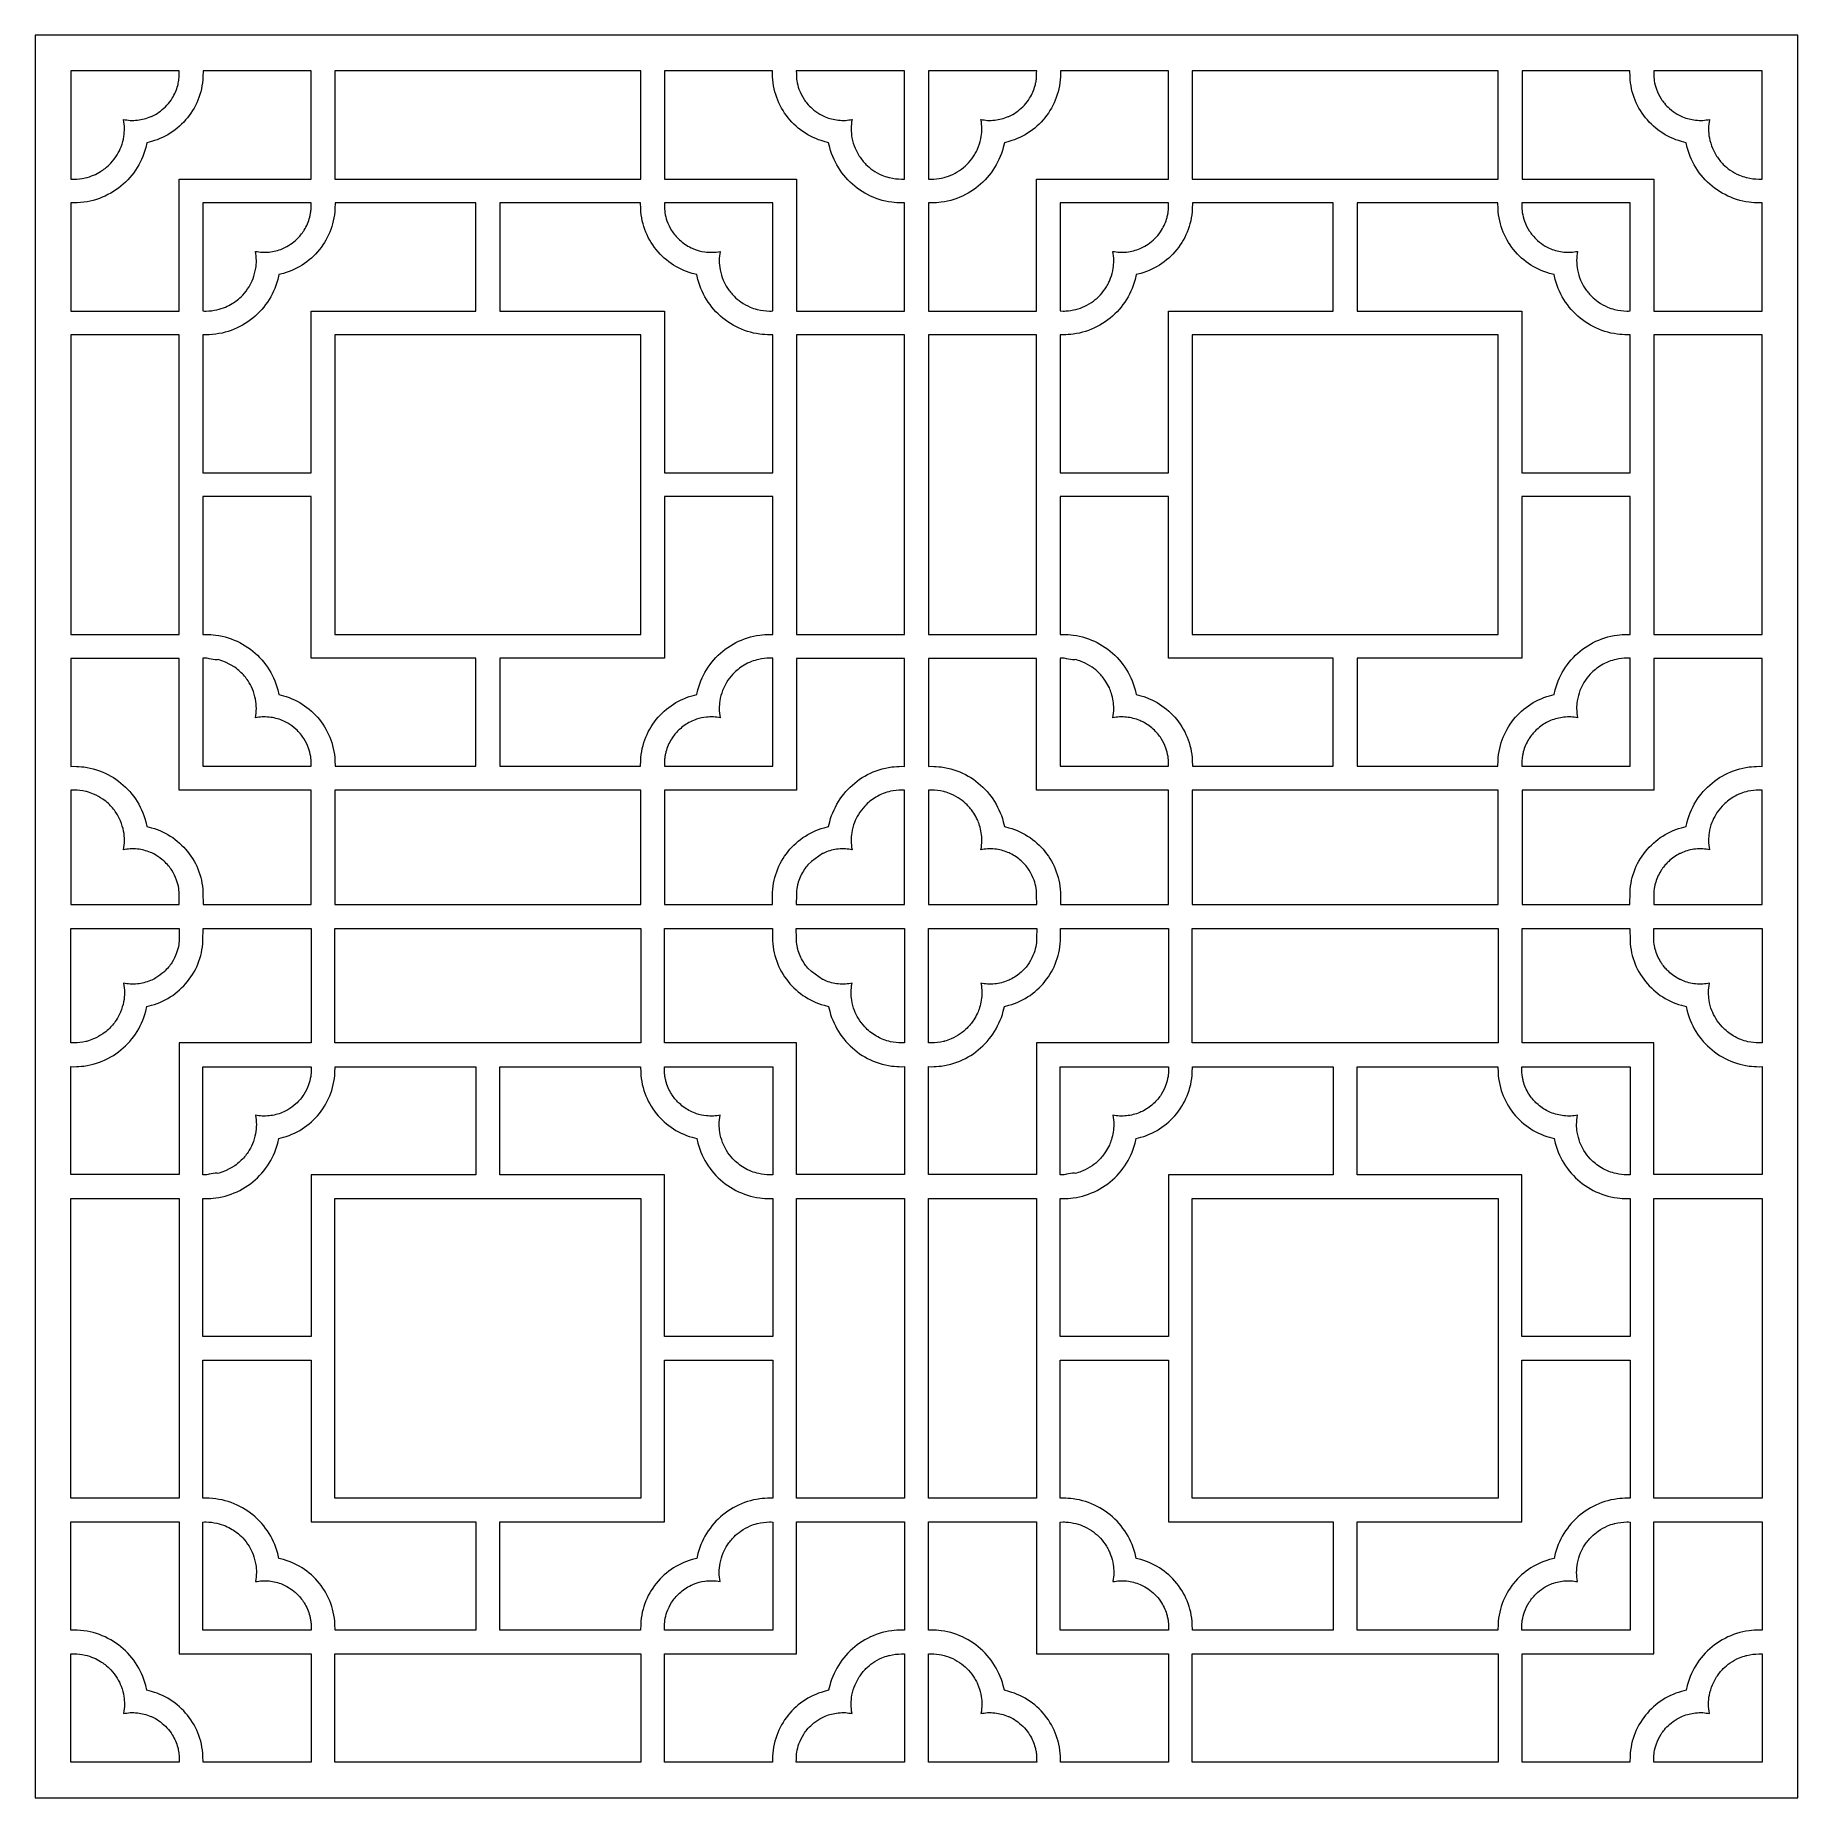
# Model space of a CAD drawing. Header units: centimetres. Extents: x -14.1 to 14.9, y -13 to 16.1.
import ezdxf

# ---------------------------------------------------------------- set-up
doc = ezdxf.new("R2010")
doc.units = ezdxf.units.CM
doc.header["$MEASUREMENT"] = 0
doc.layers.add('layer 1', color=7, linetype='Continuous')

msp = doc.modelspace()

# ---------------------------------------------------------------- linework, layer by layer
at = {"layer": 'layer 1', "color": 242, "lineweight": 9}
for points, knots in [([(-14.0974, -12.95474), (-14.0974, -3.27919), (-14.0974, 6.39637), (-14.0974, 16.07193), (-14.0974, 16.07193), (-14.0974, 16.07193), (14.92927, 16.07193), (14.92927, 16.07193), (14.92927, 16.07193), (14.92927, 6.39637), (14.92927, -3.27919), (14.92927, -12.95474), (14.92927, -12.95474), (14.92927, -12.95474), (-14.0974, -12.95474), (-14.0974, -12.95474)], [0, 0, 0, 0, 0.2, 0.2, 0.2, 0.2, 0.4, 0.4, 0.4, 0.4, 0.6, 0.6, 0.6, 0.6, 1, 1, 1, 1]), ([(-13.46196, 13.31125), (-13.38836, 13.31049), (-13.31614, 13.31877), (-13.24359, 13.33005), (-13.24359, 13.33005), (-13.24359, 13.33005), (-13.19184, 13.34045), (-13.19184, 13.34045), (-13.19184, 13.34045), (-13.19184, 13.34045), (-13.14088, 13.353), (-13.14088, 13.353), (-13.14088, 13.353), (-13.14088, 13.353), (-13.09079, 13.36767), (-13.09079, 13.36767), (-13.09079, 13.36767), (-13.09079, 13.36767), (-13.0416, 13.38441), (-13.0416, 13.38441), (-13.0416, 13.38441), (-13.0416, 13.38441), (-12.99335, 13.40317), (-12.99335, 13.40317), (-12.99335, 13.40317), (-12.99335, 13.40317), (-12.94611, 13.4239), (-12.94611, 13.4239), (-12.94611, 13.4239), (-12.94611, 13.4239), (-12.89992, 13.44654), (-12.89992, 13.44654), (-12.89992, 13.44654), (-12.89992, 13.44654), (-12.85484, 13.47105), (-12.85484, 13.47105), (-12.85484, 13.47105), (-12.85484, 13.47105), (-12.81091, 13.49738), (-12.81091, 13.49738), (-12.81091, 13.49738), (-12.81091, 13.49738), (-12.76819, 13.52547), (-12.76819, 13.52547), (-12.76819, 13.52547), (-12.76819, 13.52547), (-12.72672, 13.55527), (-12.72672, 13.55527), (-12.72672, 13.55527), (-12.72672, 13.55527), (-12.68657, 13.58673), (-12.68657, 13.58673), (-12.68657, 13.58673), (-12.68657, 13.58673), (-12.64777, 13.61981), (-12.64777, 13.61981), (-12.64777, 13.61981), (-12.64777, 13.61981), (-12.61039, 13.65445), (-12.61039, 13.65445), (-12.61039, 13.65445), (-12.61039, 13.65445), (-12.57447, 13.6906), (-12.57447, 13.6906), (-12.57447, 13.6906), (-12.57447, 13.6906), (-12.54007, 13.7282), (-12.54007, 13.7282), (-12.54007, 13.7282), (-12.54007, 13.7282), (-12.50724, 13.76721), (-12.50724, 13.76721), (-12.50724, 13.76721), (-12.50724, 13.76721), (-12.47603, 13.80757), (-12.47603, 13.80757), (-12.47603, 13.80757), (-12.47603, 13.80757), (-12.44648, 13.84924), (-12.44648, 13.84924), (-12.44648, 13.84924), (-12.44648, 13.84924), (-12.41866, 13.89215), (-12.41866, 13.89215), (-12.41866, 13.89215), (-12.41866, 13.89215), (-12.39261, 13.93626), (-12.39261, 13.93626), (-12.39261, 13.93626), (-12.39261, 13.93626), (-12.36838, 13.98152), (-12.36838, 13.98152), (-12.36838, 13.98152), (-12.36838, 13.98152), (-12.34603, 14.02788), (-12.34603, 14.02788), (-12.34603, 14.02788), (-12.34603, 14.02788), (-12.3256, 14.07527), (-12.3256, 14.07527), (-12.3256, 14.07527), (-12.3256, 14.07527), (-12.30714, 14.12367), (-12.30714, 14.12367), (-12.30714, 14.12367), (-12.30714, 14.12367), (-12.29071, 14.173), (-12.29071, 14.173), (-12.29071, 14.173), (-12.29071, 14.173), (-12.27635, 14.22324), (-12.27635, 14.22324), (-12.27635, 14.22324), (-12.27635, 14.22324), (-12.25744, 14.3022), (-12.25744, 14.3022), (-12.25744, 14.3022), (-12.25744, 14.3022), (-12.1821, 14.32162), (-12.1821, 14.32162), (-12.1821, 14.32162), (-12.1821, 14.32162), (-12.13532, 14.33583), (-12.13532, 14.33583), (-12.13532, 14.33583), (-12.13532, 14.33583), (-12.08938, 14.35194), (-12.08938, 14.35194), (-12.08938, 14.35194), (-12.08938, 14.35194), (-12.04434, 14.3699), (-12.04434, 14.3699), (-12.04434, 14.3699), (-12.04434, 14.3699), (-12.00023, 14.38968), (-12.00023, 14.38968), (-12.00023, 14.38968), (-12.00023, 14.38968), (-11.9571, 14.41121), (-11.9571, 14.41121), (-11.9571, 14.41121), (-11.9571, 14.41121), (-11.915, 14.43447), (-11.915, 14.43447), (-11.915, 14.43447), (-11.915, 14.43447), (-11.87397, 14.45939), (-11.87397, 14.45939), (-11.87397, 14.45939), (-11.87397, 14.45939), (-11.83407, 14.48595), (-11.83407, 14.48595), (-11.83407, 14.48595), (-11.83407, 14.48595), (-11.79533, 14.51407), (-11.79533, 14.51407), (-11.79533, 14.51407), (-11.79533, 14.51407), (-11.75781, 14.54374), (-11.75781, 14.54374), (-11.75781, 14.54374), (-11.75781, 14.54374), (-11.72156, 14.57488), (-11.72156, 14.57488), (-11.72156, 14.57488), (-11.72156, 14.57488), (-11.68661, 14.60748), (-11.68661, 14.60748), (-11.68661, 14.60748), (-11.68661, 14.60748), (-11.65303, 14.64145), (-11.65303, 14.64145), (-11.65303, 14.64145), (-11.65303, 14.64145), (-11.62085, 14.67677), (-11.62085, 14.67677), (-11.62085, 14.67677), (-11.62085, 14.67677), (-11.59012, 14.71339), (-11.59012, 14.71339), (-11.59012, 14.71339), (-11.59012, 14.71339), (-11.56089, 14.75126), (-11.56089, 14.75126), (-11.56089, 14.75126), (-11.56089, 14.75126), (-11.5332, 14.79033), (-11.5332, 14.79033), (-11.5332, 14.79033), (-11.5332, 14.79033), (-11.50711, 14.83056), (-11.50711, 14.83056), (-11.50711, 14.83056), (-11.50711, 14.83056), (-11.48265, 14.8719), (-11.48265, 14.8719), (-11.48265, 14.8719), (-11.48265, 14.8719), (-11.45988, 14.91429), (-11.45988, 14.91429), (-11.45988, 14.91429), (-11.45988, 14.91429), (-11.43885, 14.95771), (-11.43885, 14.95771), (-11.43885, 14.95771), (-11.43885, 14.95771), (-11.41958, 15.00209), (-11.41958, 15.00209), (-11.41958, 15.00209), (-11.41958, 15.00209), (-11.40215, 15.04739), (-11.40215, 15.04739), (-11.40215, 15.04739), (-11.40215, 15.04739), (-11.38658, 15.09357), (-11.38658, 15.09357), (-11.38658, 15.09357), (-11.38658, 15.09357), (-11.37292, 15.14059), (-11.37292, 15.14059), (-11.37292, 15.14059), (-11.37292, 15.14059), (-11.36123, 15.18839), (-11.36123, 15.18839), (-11.36123, 15.18839), (-11.36123, 15.18839), (-11.35154, 15.23692), (-11.35154, 15.23692), (-11.35154, 15.23692), (-11.35154, 15.23692), (-11.34391, 15.28616), (-11.34391, 15.28616), (-11.34391, 15.28616), (-11.34391, 15.28616), (-11.33837, 15.33605), (-11.33837, 15.33605), (-11.33837, 15.33605), (-11.33837, 15.33605), (-11.33498, 15.38656), (-11.33498, 15.38656), (-11.33498, 15.38656), (-11.33498, 15.38656), (-11.33271, 15.48355), (-11.33271, 15.48355), (-11.33271, 15.48355), (-11.33271, 15.48355), (-9.55436, 15.48355), (-9.55436, 15.48355), (-9.55436, 15.48355), (-9.55436, 15.48355), (-9.55436, 13.70196), (-9.55436, 13.70196), (-9.55436, 13.70196), (-9.55436, 13.70196), (-11.72743, 13.70196), (-11.72743, 13.70196), (-11.72743, 13.70196), (-11.72743, 13.70196), (-11.72743, 11.53059), (-11.72743, 11.53059), (-11.72743, 11.53059), (-11.72743, 11.53059), (-13.50902, 11.53059), (-13.50902, 11.53059), (-13.50902, 11.53059), (-13.50902, 11.53059), (-13.50902, 13.31153), (-13.50902, 13.31153), (-13.50902, 13.31153), (-13.50902, 13.31153), (-13.46196, 13.31125), (-13.46196, 13.31125)], [0, 0, 0, 0, 0.01449275, 0.01449275, 0.01449275, 0.01449275, 0.02898551, 0.02898551, 0.02898551, 0.02898551, 0.04347826, 0.04347826, 0.04347826, 0.04347826, 0.05797101, 0.05797101, 0.05797101, 0.05797101, 0.07246377, 0.07246377, 0.07246377, 0.07246377, 0.08695652, 0.08695652, 0.08695652, 0.08695652, 0.10144928, 0.10144928, 0.10144928, 0.10144928, 0.11594203, 0.11594203, 0.11594203, 0.11594203, 0.13043478, 0.13043478, 0.13043478, 0.13043478, 0.14492754, 0.14492754, 0.14492754, 0.14492754, 0.15942029, 0.15942029, 0.15942029, 0.15942029, 0.17391304, 0.17391304, 0.17391304, 0.17391304, 0.1884058, 0.1884058, 0.1884058, 0.1884058, 0.20289855, 0.20289855, 0.20289855, 0.20289855, 0.2173913, 0.2173913, 0.2173913, 0.2173913, 0.23188406, 0.23188406, 0.23188406, 0.23188406, 0.24637681, 0.24637681, 0.24637681, 0.24637681, 0.26086957, 0.26086957, 0.26086957, 0.26086957, 0.27536232, 0.27536232, 0.27536232, 0.27536232, 0.28985507, 0.28985507, 0.28985507, 0.28985507, 0.30434783, 0.30434783, 0.30434783, 0.30434783, 0.31884058, 0.31884058, 0.31884058, 0.31884058, 0.33333333, 0.33333333, 0.33333333, 0.33333333, 0.34782609, 0.34782609, 0.34782609, 0.34782609, 0.36231884, 0.36231884, 0.36231884, 0.36231884, 0.37681159, 0.37681159, 0.37681159, 0.37681159, 0.39130435, 0.39130435, 0.39130435, 0.39130435, 0.4057971, 0.4057971, 0.4057971, 0.4057971, 0.42028986, 0.42028986, 0.42028986, 0.42028986, 0.43478261, 0.43478261, 0.43478261, 0.43478261, 0.44927536, 0.44927536, 0.44927536, 0.44927536, 0.46376812, 0.46376812, 0.46376812, 0.46376812, 0.47826087, 0.47826087, 0.47826087, 0.47826087, 0.49275362, 0.49275362, 0.49275362, 0.49275362, 0.50724638, 0.50724638, 0.50724638, 0.50724638, 0.52173913, 0.52173913, 0.52173913, 0.52173913, 0.53623188, 0.53623188, 0.53623188, 0.53623188, 0.55072464, 0.55072464, 0.55072464, 0.55072464, 0.56521739, 0.56521739, 0.56521739, 0.56521739, 0.57971014, 0.57971014, 0.57971014, 0.57971014, 0.5942029, 0.5942029, 0.5942029, 0.5942029, 0.60869565, 0.60869565, 0.60869565, 0.60869565, 0.62318841, 0.62318841, 0.62318841, 0.62318841, 0.63768116, 0.63768116, 0.63768116, 0.63768116, 0.65217391, 0.65217391, 0.65217391, 0.65217391, 0.66666667, 0.66666667, 0.66666667, 0.66666667, 0.68115942, 0.68115942, 0.68115942, 0.68115942, 0.69565217, 0.69565217, 0.69565217, 0.69565217, 0.71014493, 0.71014493, 0.71014493, 0.71014493, 0.72463768, 0.72463768, 0.72463768, 0.72463768, 0.73913043, 0.73913043, 0.73913043, 0.73913043, 0.75362319, 0.75362319, 0.75362319, 0.75362319, 0.76811594, 0.76811594, 0.76811594, 0.76811594, 0.7826087, 0.7826087, 0.7826087, 0.7826087, 0.79710145, 0.79710145, 0.79710145, 0.79710145, 0.8115942, 0.8115942, 0.8115942, 0.8115942, 0.82608696, 0.82608696, 0.82608696, 0.82608696, 0.84057971, 0.84057971, 0.84057971, 0.84057971, 0.85507246, 0.85507246, 0.85507246, 0.85507246, 0.86956522, 0.86956522, 0.86956522, 0.86956522, 0.88405797, 0.88405797, 0.88405797, 0.88405797, 0.89855072, 0.89855072, 0.89855072, 0.89855072, 0.91304348, 0.91304348, 0.91304348, 0.91304348, 0.92753623, 0.92753623, 0.92753623, 0.92753623, 0.94202899, 0.94202899, 0.94202899, 0.94202899, 0.95652174, 0.95652174, 0.95652174, 0.95652174, 0.97101449, 0.97101449, 0.97101449, 0.97101449, 1, 1, 1, 1]), ([(-11.74116, 15.28361), (-11.74411, 15.27003), (-11.74727, 15.25653), (-11.75068, 15.24308), (-11.75068, 15.24308), (-11.76959, 15.16982), (-11.80189, 15.10013), (-11.84067, 15.03533), (-11.84067, 15.03533), (-11.89098, 14.95263), (-11.95837, 14.88266), (-12.03507, 14.8242), (-12.03507, 14.8242), (-12.07089, 14.79752), (-12.10844, 14.77245), (-12.14854, 14.75266), (-12.14854, 14.75266), (-12.16389, 14.74517), (-12.17936, 14.738), (-12.19501, 14.73117), (-12.19501, 14.73117), (-12.26542, 14.70072), (-12.33992, 14.68357), (-12.41583, 14.67361), (-12.41583, 14.67361), (-12.45536, 14.67066), (-12.49472, 14.66971), (-12.53436, 14.67063), (-12.53436, 14.67063), (-12.57066, 14.67352), (-12.60654, 14.67801), (-12.64233, 14.68487), (-12.64233, 14.68487), (-12.63341, 14.63432), (-12.62881, 14.58371), (-12.62738, 14.53244), (-12.62738, 14.53244), (-12.6285, 14.49011), (-12.63166, 14.44812), (-12.63697, 14.40611), (-12.63697, 14.40611), (-12.64761, 14.34771), (-12.6626, 14.29131), (-12.68298, 14.23555), (-12.68298, 14.23555), (-12.70004, 14.18963), (-12.72321, 14.14571), (-12.7476, 14.10328), (-12.7476, 14.10328), (-12.77926, 14.05422), (-12.81412, 14.00847), (-12.85335, 13.96521), (-12.85335, 13.96521), (-12.88194, 13.93403), (-12.91395, 13.9062), (-12.94674, 13.87954), (-12.94674, 13.87954), (-12.97154, 13.85949), (-12.99821, 13.84209), (-13.02536, 13.82541), (-13.02536, 13.82541), (-13.06111, 13.80378), (-13.0978, 13.78463), (-13.13581, 13.76727), (-13.13581, 13.76727), (-13.18192, 13.74915), (-13.22919, 13.73249), (-13.27773, 13.72233), (-13.27773, 13.72233), (-13.33741, 13.71023), (-13.39679, 13.70383), (-13.45765, 13.7021), (-13.45765, 13.7021), (-13.47476, 13.70255), (-13.49189, 13.703), (-13.50902, 13.70345), (-13.50902, 13.70345), (-13.50902, 13.70345), (-13.50902, 15.48355), (-13.50902, 15.48355), (-13.50902, 15.48355), (-13.50902, 15.48355), (-11.72531, 15.48355), (-11.72531, 15.48355), (-11.72531, 15.48355), (-11.72546, 15.46227), (-11.72542, 15.44096), (-11.72591, 15.41971), (-11.72591, 15.41971), (-11.72673, 15.38997), (-11.729, 15.36043), (-11.73249, 15.33089), (-11.73249, 15.33089), (-11.73444, 15.31502), (-11.73784, 15.29924), (-11.74116, 15.28361)], [0, 0, 0, 0, 0.04, 0.04, 0.04, 0.04, 0.08, 0.08, 0.08, 0.08, 0.12, 0.12, 0.12, 0.12, 0.16, 0.16, 0.16, 0.16, 0.2, 0.2, 0.2, 0.2, 0.24, 0.24, 0.24, 0.24, 0.28, 0.28, 0.28, 0.28, 0.32, 0.32, 0.32, 0.32, 0.36, 0.36, 0.36, 0.36, 0.4, 0.4, 0.4, 0.4, 0.44, 0.44, 0.44, 0.44, 0.48, 0.48, 0.48, 0.48, 0.52, 0.52, 0.52, 0.52, 0.56, 0.56, 0.56, 0.56, 0.6, 0.6, 0.6, 0.6, 0.64, 0.64, 0.64, 0.64, 0.68, 0.68, 0.68, 0.68, 0.72, 0.72, 0.72, 0.72, 0.76, 0.76, 0.76, 0.76, 0.8, 0.8, 0.8, 0.8, 0.84, 0.84, 0.84, 0.84, 0.88, 0.88, 0.88, 0.88, 0.92, 0.92, 0.92, 0.92, 1, 1, 1, 1]), ([(-9.16359, 15.48355), (-9.16359, 15.48355), (-4.12232, 15.48355), (-4.12232, 15.48355), (-4.12232, 15.48355), (-4.12232, 15.48355), (-4.12232, 13.70196), (-4.12232, 13.70196), (-4.12232, 13.70196), (-4.12232, 13.70196), (-9.16359, 13.70196), (-9.16359, 13.70196), (-9.16359, 13.70196), (-9.16359, 13.70196), (-9.16359, 15.48355), (-9.16359, 15.48355)], [0, 0, 0, 0, 0.2, 0.2, 0.2, 0.2, 0.4, 0.4, 0.4, 0.4, 0.6, 0.6, 0.6, 0.6, 1, 1, 1, 1]), ([(-1.56104, 11.53059), (-1.56104, 11.53059), (-1.56104, 13.70196), (-1.56104, 13.70196), (-1.56104, 13.70196), (-1.56104, 13.70196), (-3.73155, 13.70196), (-3.73155, 13.70196), (-3.73155, 13.70196), (-3.73155, 13.70196), (-3.73155, 15.48355), (-3.73155, 15.48355), (-3.73155, 15.48355), (-3.73155, 15.48355), (-1.95576, 15.48355), (-1.95576, 15.48355), (-1.95576, 15.48355), (-1.95576, 15.48355), (-1.95349, 15.38656), (-1.95349, 15.38656), (-1.95349, 15.38656), (-1.95349, 15.38656), (-1.9501, 15.33605), (-1.9501, 15.33605), (-1.9501, 15.33605), (-1.9501, 15.33605), (-1.94456, 15.28616), (-1.94456, 15.28616), (-1.94456, 15.28616), (-1.94456, 15.28616), (-1.93693, 15.23692), (-1.93693, 15.23692), (-1.93693, 15.23692), (-1.93693, 15.23692), (-1.92724, 15.18839), (-1.92724, 15.18839), (-1.92724, 15.18839), (-1.92724, 15.18839), (-1.91555, 15.14059), (-1.91555, 15.14059), (-1.91555, 15.14059), (-1.91555, 15.14059), (-1.90189, 15.09357), (-1.90189, 15.09357), (-1.90189, 15.09357), (-1.90189, 15.09357), (-1.88632, 15.04739), (-1.88632, 15.04739), (-1.88632, 15.04739), (-1.88632, 15.04739), (-1.86888, 15.00209), (-1.86888, 15.00209), (-1.86888, 15.00209), (-1.86888, 15.00209), (-1.84962, 14.95771), (-1.84962, 14.95771), (-1.84962, 14.95771), (-1.84962, 14.95771), (-1.82858, 14.91429), (-1.82858, 14.91429), (-1.82858, 14.91429), (-1.82858, 14.91429), (-1.80581, 14.8719), (-1.80581, 14.8719), (-1.80581, 14.8719), (-1.80581, 14.8719), (-1.78136, 14.83056), (-1.78136, 14.83056), (-1.78136, 14.83056), (-1.78136, 14.83056), (-1.75527, 14.79033), (-1.75527, 14.79033), (-1.75527, 14.79033), (-1.75527, 14.79033), (-1.72758, 14.75126), (-1.72758, 14.75126), (-1.72758, 14.75126), (-1.72758, 14.75126), (-1.69835, 14.71339), (-1.69835, 14.71339), (-1.69835, 14.71339), (-1.69835, 14.71339), (-1.66762, 14.67677), (-1.66762, 14.67677), (-1.66762, 14.67677), (-1.66762, 14.67677), (-1.63544, 14.64145), (-1.63544, 14.64145), (-1.63544, 14.64145), (-1.63544, 14.64145), (-1.60185, 14.60748), (-1.60185, 14.60748), (-1.60185, 14.60748), (-1.60185, 14.60748), (-1.56691, 14.57488), (-1.56691, 14.57488), (-1.56691, 14.57488), (-1.56691, 14.57488), (-1.53066, 14.54374), (-1.53066, 14.54374), (-1.53066, 14.54374), (-1.53066, 14.54374), (-1.49314, 14.51407), (-1.49314, 14.51407), (-1.49314, 14.51407), (-1.49314, 14.51407), (-1.4544, 14.48595), (-1.4544, 14.48595), (-1.4544, 14.48595), (-1.4544, 14.48595), (-1.4145, 14.45939), (-1.4145, 14.45939), (-1.4145, 14.45939), (-1.4145, 14.45939), (-1.37348, 14.43447), (-1.37348, 14.43447), (-1.37348, 14.43447), (-1.37348, 14.43447), (-1.33137, 14.41121), (-1.33137, 14.41121), (-1.33137, 14.41121), (-1.33137, 14.41121), (-1.28825, 14.38968), (-1.28825, 14.38968), (-1.28825, 14.38968), (-1.28825, 14.38968), (-1.24413, 14.3699), (-1.24413, 14.3699), (-1.24413, 14.3699), (-1.24413, 14.3699), (-1.19909, 14.35194), (-1.19909, 14.35194), (-1.19909, 14.35194), (-1.19909, 14.35194), (-1.15315, 14.33583), (-1.15315, 14.33583), (-1.15315, 14.33583), (-1.15315, 14.33583), (-1.10637, 14.32162), (-1.10637, 14.32162), (-1.10637, 14.32162), (-1.10637, 14.32162), (-1.03103, 14.3022), (-1.03103, 14.3022), (-1.03103, 14.3022), (-1.03103, 14.3022), (-1.01212, 14.22324), (-1.01212, 14.22324), (-1.01212, 14.22324), (-1.01212, 14.22324), (-0.99776, 14.173), (-0.99776, 14.173), (-0.99776, 14.173), (-0.99776, 14.173), (-0.98133, 14.12367), (-0.98133, 14.12367), (-0.98133, 14.12367), (-0.98133, 14.12367), (-0.96287, 14.07527), (-0.96287, 14.07527), (-0.96287, 14.07527), (-0.96287, 14.07527), (-0.94244, 14.02788), (-0.94244, 14.02788), (-0.94244, 14.02788), (-0.94244, 14.02788), (-0.92009, 13.98152), (-0.92009, 13.98152), (-0.92009, 13.98152), (-0.92009, 13.98152), (-0.89586, 13.93626), (-0.89586, 13.93626), (-0.89586, 13.93626), (-0.89586, 13.93626), (-0.86981, 13.89215), (-0.86981, 13.89215), (-0.86981, 13.89215), (-0.86981, 13.89215), (-0.84199, 13.84924), (-0.84199, 13.84924), (-0.84199, 13.84924), (-0.84199, 13.84924), (-0.81245, 13.80757), (-0.81245, 13.80757), (-0.81245, 13.80757), (-0.81245, 13.80757), (-0.78123, 13.76721), (-0.78123, 13.76721), (-0.78123, 13.76721), (-0.78123, 13.76721), (-0.7484, 13.7282), (-0.7484, 13.7282), (-0.7484, 13.7282), (-0.7484, 13.7282), (-0.714, 13.6906), (-0.714, 13.6906), (-0.714, 13.6906), (-0.714, 13.6906), (-0.67808, 13.65445), (-0.67808, 13.65445), (-0.67808, 13.65445), (-0.67808, 13.65445), (-0.6407, 13.61981), (-0.6407, 13.61981), (-0.6407, 13.61981), (-0.6407, 13.61981), (-0.6019, 13.58673), (-0.6019, 13.58673), (-0.6019, 13.58673), (-0.6019, 13.58673), (-0.56175, 13.55527), (-0.56175, 13.55527), (-0.56175, 13.55527), (-0.56175, 13.55527), (-0.52028, 13.52547), (-0.52028, 13.52547), (-0.52028, 13.52547), (-0.52028, 13.52547), (-0.47756, 13.49738), (-0.47756, 13.49738), (-0.47756, 13.49738), (-0.47756, 13.49738), (-0.43363, 13.47105), (-0.43363, 13.47105), (-0.43363, 13.47105), (-0.43363, 13.47105), (-0.38855, 13.44654), (-0.38855, 13.44654), (-0.38855, 13.44654), (-0.38855, 13.44654), (-0.34236, 13.4239), (-0.34236, 13.4239), (-0.34236, 13.4239), (-0.34236, 13.4239), (-0.29512, 13.40317), (-0.29512, 13.40317), (-0.29512, 13.40317), (-0.29512, 13.40317), (-0.24687, 13.38441), (-0.24687, 13.38441), (-0.24687, 13.38441), (-0.24687, 13.38441), (-0.19768, 13.36767), (-0.19768, 13.36767), (-0.19768, 13.36767), (-0.19768, 13.36767), (-0.14758, 13.353), (-0.14758, 13.353), (-0.14758, 13.353), (-0.14758, 13.353), (-0.09663, 13.34045), (-0.09663, 13.34045), (-0.09663, 13.34045), (-0.09663, 13.34045), (-0.04487, 13.33005), (-0.04487, 13.33005), (-0.04487, 13.33005), (-0.04487, 13.33005), (0.00763, 13.32189), (0.00763, 13.32189), (0.00763, 13.32189), (0.06283, 13.31577), (0.11788, 13.31067), (0.17349, 13.31125), (0.17349, 13.31125), (0.17349, 13.31125), (0.22055, 13.31153), (0.22055, 13.31153), (0.22055, 13.31153), (0.22055, 13.31153), (0.22055, 11.53059), (0.22055, 11.53059), (0.22055, 11.53059), (0.22055, 11.53059), (-1.56104, 11.53059), (-1.56104, 11.53059)], [0, 0, 0, 0, 0.01428571, 0.01428571, 0.01428571, 0.01428571, 0.02857143, 0.02857143, 0.02857143, 0.02857143, 0.04285714, 0.04285714, 0.04285714, 0.04285714, 0.05714286, 0.05714286, 0.05714286, 0.05714286, 0.07142857, 0.07142857, 0.07142857, 0.07142857, 0.08571429, 0.08571429, 0.08571429, 0.08571429, 0.1, 0.1, 0.1, 0.1, 0.11428571, 0.11428571, 0.11428571, 0.11428571, 0.12857143, 0.12857143, 0.12857143, 0.12857143, 0.14285714, 0.14285714, 0.14285714, 0.14285714, 0.15714286, 0.15714286, 0.15714286, 0.15714286, 0.17142857, 0.17142857, 0.17142857, 0.17142857, 0.18571429, 0.18571429, 0.18571429, 0.18571429, 0.2, 0.2, 0.2, 0.2, 0.21428571, 0.21428571, 0.21428571, 0.21428571, 0.22857143, 0.22857143, 0.22857143, 0.22857143, 0.24285714, 0.24285714, 0.24285714, 0.24285714, 0.25714286, 0.25714286, 0.25714286, 0.25714286, 0.27142857, 0.27142857, 0.27142857, 0.27142857, 0.28571429, 0.28571429, 0.28571429, 0.28571429, 0.3, 0.3, 0.3, 0.3, 0.31428571, 0.31428571, 0.31428571, 0.31428571, 0.32857143, 0.32857143, 0.32857143, 0.32857143, 0.34285714, 0.34285714, 0.34285714, 0.34285714, 0.35714286, 0.35714286, 0.35714286, 0.35714286, 0.37142857, 0.37142857, 0.37142857, 0.37142857, 0.38571429, 0.38571429, 0.38571429, 0.38571429, 0.4, 0.4, 0.4, 0.4, 0.41428571, 0.41428571, 0.41428571, 0.41428571, 0.42857143, 0.42857143, 0.42857143, 0.42857143, 0.44285714, 0.44285714, 0.44285714, 0.44285714, 0.45714286, 0.45714286, 0.45714286, 0.45714286, 0.47142857, 0.47142857, 0.47142857, 0.47142857, 0.48571429, 0.48571429, 0.48571429, 0.48571429, 0.5, 0.5, 0.5, 0.5, 0.51428571, 0.51428571, 0.51428571, 0.51428571, 0.52857143, 0.52857143, 0.52857143, 0.52857143, 0.54285714, 0.54285714, 0.54285714, 0.54285714, 0.55714286, 0.55714286, 0.55714286, 0.55714286, 0.57142857, 0.57142857, 0.57142857, 0.57142857, 0.58571429, 0.58571429, 0.58571429, 0.58571429, 0.6, 0.6, 0.6, 0.6, 0.61428571, 0.61428571, 0.61428571, 0.61428571, 0.62857143, 0.62857143, 0.62857143, 0.62857143, 0.64285714, 0.64285714, 0.64285714, 0.64285714, 0.65714286, 0.65714286, 0.65714286, 0.65714286, 0.67142857, 0.67142857, 0.67142857, 0.67142857, 0.68571429, 0.68571429, 0.68571429, 0.68571429, 0.7, 0.7, 0.7, 0.7, 0.71428571, 0.71428571, 0.71428571, 0.71428571, 0.72857143, 0.72857143, 0.72857143, 0.72857143, 0.74285714, 0.74285714, 0.74285714, 0.74285714, 0.75714286, 0.75714286, 0.75714286, 0.75714286, 0.77142857, 0.77142857, 0.77142857, 0.77142857, 0.78571429, 0.78571429, 0.78571429, 0.78571429, 0.8, 0.8, 0.8, 0.8, 0.81428571, 0.81428571, 0.81428571, 0.81428571, 0.82857143, 0.82857143, 0.82857143, 0.82857143, 0.84285714, 0.84285714, 0.84285714, 0.84285714, 0.85714286, 0.85714286, 0.85714286, 0.85714286, 0.87142857, 0.87142857, 0.87142857, 0.87142857, 0.88571429, 0.88571429, 0.88571429, 0.88571429, 0.9, 0.9, 0.9, 0.9, 0.91428571, 0.91428571, 0.91428571, 0.91428571, 0.92857143, 0.92857143, 0.92857143, 0.92857143, 0.94285714, 0.94285714, 0.94285714, 0.94285714, 0.95714286, 0.95714286, 0.95714286, 0.95714286, 0.97142857, 0.97142857, 0.97142857, 0.97142857, 1, 1, 1, 1]), ([(-0.04232, 13.72959), (-0.07974, 13.74044), (-0.11638, 13.75301), (-0.15266, 13.76727), (-0.15266, 13.76727), (-0.20586, 13.79157), (-0.25619, 13.81949), (-0.30471, 13.85221), (-0.30471, 13.85221), (-0.34497, 13.87968), (-0.3819, 13.91244), (-0.41721, 13.94601), (-0.41721, 13.94601), (-0.45739, 13.98838), (-0.49362, 14.03298), (-0.52644, 14.08132), (-0.52644, 14.08132), (-0.55363, 14.12188), (-0.57573, 14.16614), (-0.59593, 14.21057), (-0.59593, 14.21057), (-0.61762, 14.26581), (-0.63448, 14.32169), (-0.64648, 14.37984), (-0.64648, 14.37984), (-0.65649, 14.42983), (-0.65974, 14.48151), (-0.66109, 14.53244), (-0.66109, 14.53244), (-0.65966, 14.58371), (-0.65506, 14.63433), (-0.64614, 14.68487), (-0.64614, 14.68487), (-0.68192, 14.67801), (-0.71779, 14.67352), (-0.75411, 14.67063), (-0.75411, 14.67063), (-0.79374, 14.66971), (-0.83309, 14.67066), (-0.87263, 14.67361), (-0.87263, 14.67361), (-0.94589, 14.68322), (-1.01903, 14.69948), (-1.0872, 14.72847), (-1.0872, 14.72847), (-1.11781, 14.74163), (-1.14813, 14.75562), (-1.1768, 14.77268), (-1.1768, 14.77268), (-1.2215, 14.79986), (-1.2631, 14.82986), (-1.30252, 14.86431), (-1.30252, 14.86431), (-1.33301, 14.89154), (-1.36105, 14.92041), (-1.38797, 14.95118), (-1.38797, 14.95118), (-1.40578, 14.97497), (-1.42465, 14.99815), (-1.44046, 15.02335), (-1.44046, 15.02335), (-1.47211, 15.07458), (-1.49821, 15.1274), (-1.51941, 15.1838), (-1.51941, 15.1838), (-1.53592, 15.22868), (-1.54646, 15.27547), (-1.55493, 15.32249), (-1.55493, 15.32249), (-1.55961, 15.35948), (-1.56237, 15.39648), (-1.56281, 15.43379), (-1.56281, 15.43379), (-1.56281, 15.43379), (-1.56316, 15.48355), (-1.56316, 15.48355), (-1.56316, 15.48355), (-1.56316, 15.48355), (0.22055, 15.48355), (0.22055, 15.48355), (0.22055, 15.48355), (0.22055, 15.48355), (0.22055, 13.70345), (0.22055, 13.70345), (0.22055, 13.70345), (0.20344, 13.703), (0.18631, 13.70255), (0.16919, 13.7021), (0.16919, 13.7021), (0.10162, 13.70402), (0.03602, 13.71182), (-0.03, 13.72649), (-0.03, 13.72649), (-0.03, 13.72649), (-0.04232, 13.72959), (-0.04232, 13.72959)], [0, 0, 0, 0, 0.04, 0.04, 0.04, 0.04, 0.08, 0.08, 0.08, 0.08, 0.12, 0.12, 0.12, 0.12, 0.16, 0.16, 0.16, 0.16, 0.2, 0.2, 0.2, 0.2, 0.24, 0.24, 0.24, 0.24, 0.28, 0.28, 0.28, 0.28, 0.32, 0.32, 0.32, 0.32, 0.36, 0.36, 0.36, 0.36, 0.4, 0.4, 0.4, 0.4, 0.44, 0.44, 0.44, 0.44, 0.48, 0.48, 0.48, 0.48, 0.52, 0.52, 0.52, 0.52, 0.56, 0.56, 0.56, 0.56, 0.6, 0.6, 0.6, 0.6, 0.64, 0.64, 0.64, 0.64, 0.68, 0.68, 0.68, 0.68, 0.72, 0.72, 0.72, 0.72, 0.76, 0.76, 0.76, 0.76, 0.8, 0.8, 0.8, 0.8, 0.84, 0.84, 0.84, 0.84, 0.88, 0.88, 0.88, 0.88, 0.92, 0.92, 0.92, 0.92, 1, 1, 1, 1]), ([(0.66067, 13.31122), (0.71537, 13.31044), (0.76998, 13.31587), (0.82423, 13.32189), (0.82423, 13.32189), (0.82423, 13.32189), (0.87674, 13.33005), (0.87674, 13.33005), (0.87674, 13.33005), (0.87674, 13.33005), (0.92849, 13.34045), (0.92849, 13.34045), (0.92849, 13.34045), (0.92849, 13.34045), (0.97945, 13.353), (0.97945, 13.353), (0.97945, 13.353), (0.97945, 13.353), (1.02954, 13.36767), (1.02954, 13.36767), (1.02954, 13.36767), (1.02954, 13.36767), (1.07874, 13.38441), (1.07874, 13.38441), (1.07874, 13.38441), (1.07874, 13.38441), (1.12698, 13.40317), (1.12698, 13.40317), (1.12698, 13.40317), (1.12698, 13.40317), (1.17422, 13.4239), (1.17422, 13.4239), (1.17422, 13.4239), (1.17422, 13.4239), (1.2204, 13.44654), (1.2204, 13.44654), (1.2204, 13.44654), (1.2204, 13.44654), (1.26549, 13.47105), (1.26549, 13.47105), (1.26549, 13.47105), (1.26549, 13.47105), (1.30942, 13.49738), (1.30942, 13.49738), (1.30942, 13.49738), (1.30942, 13.49738), (1.35214, 13.52547), (1.35214, 13.52547), (1.35214, 13.52547), (1.35214, 13.52547), (1.39361, 13.55527), (1.39361, 13.55527), (1.39361, 13.55527), (1.39361, 13.55527), (1.43377, 13.58673), (1.43377, 13.58673), (1.43377, 13.58673), (1.43377, 13.58673), (1.47256, 13.61981), (1.47256, 13.61981), (1.47256, 13.61981), (1.47256, 13.61981), (1.50994, 13.65445), (1.50994, 13.65445), (1.50994, 13.65445), (1.50994, 13.65445), (1.54586, 13.6906), (1.54586, 13.6906), (1.54586, 13.6906), (1.54586, 13.6906), (1.58026, 13.7282), (1.58026, 13.7282), (1.58026, 13.7282), (1.58026, 13.7282), (1.61309, 13.76721), (1.61309, 13.76721), (1.61309, 13.76721), (1.61309, 13.76721), (1.64431, 13.80757), (1.64431, 13.80757), (1.64431, 13.80757), (1.64431, 13.80757), (1.67385, 13.84924), (1.67385, 13.84924), (1.67385, 13.84924), (1.67385, 13.84924), (1.70168, 13.89215), (1.70168, 13.89215), (1.70168, 13.89215), (1.70168, 13.89215), (1.72772, 13.93626), (1.72772, 13.93626), (1.72772, 13.93626), (1.72772, 13.93626), (1.75195, 13.98152), (1.75195, 13.98152), (1.75195, 13.98152), (1.75195, 13.98152), (1.77431, 14.02788), (1.77431, 14.02788), (1.77431, 14.02788), (1.77431, 14.02788), (1.79474, 14.07527), (1.79474, 14.07527), (1.79474, 14.07527), (1.79474, 14.07527), (1.81319, 14.12367), (1.81319, 14.12367), (1.81319, 14.12367), (1.81319, 14.12367), (1.82962, 14.173), (1.82962, 14.173), (1.82962, 14.173), (1.82962, 14.173), (1.84398, 14.22324), (1.84398, 14.22324), (1.84398, 14.22324), (1.84398, 14.22324), (1.8629, 14.3022), (1.8629, 14.3022), (1.8629, 14.3022), (1.8629, 14.3022), (1.93823, 14.32162), (1.93823, 14.32162), (1.93823, 14.32162), (1.93823, 14.32162), (1.98501, 14.33583), (1.98501, 14.33583), (1.98501, 14.33583), (1.98501, 14.33583), (2.03095, 14.35194), (2.03095, 14.35194), (2.03095, 14.35194), (2.03095, 14.35194), (2.07599, 14.3699), (2.07599, 14.3699), (2.07599, 14.3699), (2.07599, 14.3699), (2.1201, 14.38968), (2.1201, 14.38968), (2.1201, 14.38968), (2.1201, 14.38968), (2.16323, 14.41121), (2.16323, 14.41121), (2.16323, 14.41121), (2.16323, 14.41121), (2.20533, 14.43447), (2.20533, 14.43447), (2.20533, 14.43447), (2.20533, 14.43447), (2.24636, 14.45939), (2.24636, 14.45939), (2.24636, 14.45939), (2.24636, 14.45939), (2.28626, 14.48594), (2.28626, 14.48594), (2.28626, 14.48594), (2.28626, 14.48594), (2.325, 14.51407), (2.325, 14.51407), (2.325, 14.51407), (2.325, 14.51407), (2.36252, 14.54374), (2.36252, 14.54374), (2.36252, 14.54374), (2.36252, 14.54374), (2.39877, 14.57488), (2.39877, 14.57488), (2.39877, 14.57488), (2.39877, 14.57488), (2.43371, 14.60748), (2.43371, 14.60748), (2.43371, 14.60748), (2.43371, 14.60748), (2.4673, 14.64145), (2.4673, 14.64145), (2.4673, 14.64145), (2.4673, 14.64145), (2.49948, 14.67677), (2.49948, 14.67677), (2.49948, 14.67677), (2.49948, 14.67677), (2.53022, 14.71339), (2.53022, 14.71339), (2.53022, 14.71339), (2.53022, 14.71339), (2.55944, 14.75126), (2.55944, 14.75126), (2.55944, 14.75126), (2.55944, 14.75126), (2.58713, 14.79033), (2.58713, 14.79033), (2.58713, 14.79033), (2.58713, 14.79033), (2.61322, 14.83056), (2.61322, 14.83056), (2.61322, 14.83056), (2.61322, 14.83056), (2.63768, 14.8719), (2.63768, 14.8719), (2.63768, 14.8719), (2.63768, 14.8719), (2.66044, 14.91429), (2.66044, 14.91429), (2.66044, 14.91429), (2.66044, 14.91429), (2.68148, 14.95771), (2.68148, 14.95771), (2.68148, 14.95771), (2.68148, 14.95771), (2.70074, 15.00209), (2.70074, 15.00209), (2.70074, 15.00209), (2.70074, 15.00209), (2.71818, 15.04739), (2.71818, 15.04739), (2.71818, 15.04739), (2.71818, 15.04739), (2.73375, 15.09357), (2.73375, 15.09357), (2.73375, 15.09357), (2.73375, 15.09357), (2.74741, 15.14058), (2.74741, 15.14058), (2.74741, 15.14058), (2.74741, 15.14058), (2.7591, 15.18839), (2.7591, 15.18839), (2.7591, 15.18839), (2.7591, 15.18839), (2.76879, 15.23692), (2.76879, 15.23692), (2.76879, 15.23692), (2.76879, 15.23692), (2.77642, 15.28616), (2.77642, 15.28616), (2.77642, 15.28616), (2.77642, 15.28616), (2.78196, 15.33606), (2.78196, 15.33606), (2.78196, 15.33606), (2.78196, 15.33606), (2.78535, 15.38656), (2.78535, 15.38656), (2.78535, 15.38656), (2.78535, 15.38656), (2.78763, 15.48355), (2.78763, 15.48355), (2.78763, 15.48355), (2.78763, 15.48355), (4.56598, 15.48355), (4.56598, 15.48355), (4.56598, 15.48355), (4.56598, 15.48355), (4.56598, 13.70196), (4.56598, 13.70196), (4.56598, 13.70196), (4.56598, 13.70196), (2.39291, 13.70196), (2.39291, 13.70196), (2.39291, 13.70196), (2.39291, 13.70196), (2.39291, 11.53059), (2.39291, 11.53059), (2.39291, 11.53059), (2.39291, 11.53059), (0.61132, 11.53059), (0.61132, 11.53059), (0.61132, 11.53059), (0.61132, 11.53059), (0.61132, 13.31153), (0.61132, 13.31153), (0.61132, 13.31153), (0.62776, 13.31144), (0.64425, 13.31153), (0.66067, 13.31122)], [0, 0, 0, 0, 0.01428571, 0.01428571, 0.01428571, 0.01428571, 0.02857143, 0.02857143, 0.02857143, 0.02857143, 0.04285714, 0.04285714, 0.04285714, 0.04285714, 0.05714286, 0.05714286, 0.05714286, 0.05714286, 0.07142857, 0.07142857, 0.07142857, 0.07142857, 0.08571429, 0.08571429, 0.08571429, 0.08571429, 0.1, 0.1, 0.1, 0.1, 0.11428571, 0.11428571, 0.11428571, 0.11428571, 0.12857143, 0.12857143, 0.12857143, 0.12857143, 0.14285714, 0.14285714, 0.14285714, 0.14285714, 0.15714286, 0.15714286, 0.15714286, 0.15714286, 0.17142857, 0.17142857, 0.17142857, 0.17142857, 0.18571429, 0.18571429, 0.18571429, 0.18571429, 0.2, 0.2, 0.2, 0.2, 0.21428571, 0.21428571, 0.21428571, 0.21428571, 0.22857143, 0.22857143, 0.22857143, 0.22857143, 0.24285714, 0.24285714, 0.24285714, 0.24285714, 0.25714286, 0.25714286, 0.25714286, 0.25714286, 0.27142857, 0.27142857, 0.27142857, 0.27142857, 0.28571429, 0.28571429, 0.28571429, 0.28571429, 0.3, 0.3, 0.3, 0.3, 0.31428571, 0.31428571, 0.31428571, 0.31428571, 0.32857143, 0.32857143, 0.32857143, 0.32857143, 0.34285714, 0.34285714, 0.34285714, 0.34285714, 0.35714286, 0.35714286, 0.35714286, 0.35714286, 0.37142857, 0.37142857, 0.37142857, 0.37142857, 0.38571429, 0.38571429, 0.38571429, 0.38571429, 0.4, 0.4, 0.4, 0.4, 0.41428571, 0.41428571, 0.41428571, 0.41428571, 0.42857143, 0.42857143, 0.42857143, 0.42857143, 0.44285714, 0.44285714, 0.44285714, 0.44285714, 0.45714286, 0.45714286, 0.45714286, 0.45714286, 0.47142857, 0.47142857, 0.47142857, 0.47142857, 0.48571429, 0.48571429, 0.48571429, 0.48571429, 0.5, 0.5, 0.5, 0.5, 0.51428571, 0.51428571, 0.51428571, 0.51428571, 0.52857143, 0.52857143, 0.52857143, 0.52857143, 0.54285714, 0.54285714, 0.54285714, 0.54285714, 0.55714286, 0.55714286, 0.55714286, 0.55714286, 0.57142857, 0.57142857, 0.57142857, 0.57142857, 0.58571429, 0.58571429, 0.58571429, 0.58571429, 0.6, 0.6, 0.6, 0.6, 0.61428571, 0.61428571, 0.61428571, 0.61428571, 0.62857143, 0.62857143, 0.62857143, 0.62857143, 0.64285714, 0.64285714, 0.64285714, 0.64285714, 0.65714286, 0.65714286, 0.65714286, 0.65714286, 0.67142857, 0.67142857, 0.67142857, 0.67142857, 0.68571429, 0.68571429, 0.68571429, 0.68571429, 0.7, 0.7, 0.7, 0.7, 0.71428571, 0.71428571, 0.71428571, 0.71428571, 0.72857143, 0.72857143, 0.72857143, 0.72857143, 0.74285714, 0.74285714, 0.74285714, 0.74285714, 0.75714286, 0.75714286, 0.75714286, 0.75714286, 0.77142857, 0.77142857, 0.77142857, 0.77142857, 0.78571429, 0.78571429, 0.78571429, 0.78571429, 0.8, 0.8, 0.8, 0.8, 0.81428571, 0.81428571, 0.81428571, 0.81428571, 0.82857143, 0.82857143, 0.82857143, 0.82857143, 0.84285714, 0.84285714, 0.84285714, 0.84285714, 0.85714286, 0.85714286, 0.85714286, 0.85714286, 0.87142857, 0.87142857, 0.87142857, 0.87142857, 0.88571429, 0.88571429, 0.88571429, 0.88571429, 0.9, 0.9, 0.9, 0.9, 0.91428571, 0.91428571, 0.91428571, 0.91428571, 0.92857143, 0.92857143, 0.92857143, 0.92857143, 0.94285714, 0.94285714, 0.94285714, 0.94285714, 0.95714286, 0.95714286, 0.95714286, 0.95714286, 0.97142857, 0.97142857, 0.97142857, 0.97142857, 1, 1, 1, 1]), ([(2.37843, 15.28022), (2.3757, 15.26779), (2.37278, 15.25543), (2.36966, 15.24311), (2.36966, 15.24311), (2.3509, 15.16987), (2.31837, 15.10007), (2.27967, 15.03533), (2.27967, 15.03533), (2.22927, 14.95257), (2.16201, 14.88273), (2.08526, 14.8242), (2.08526, 14.8242), (2.04943, 14.79753), (2.0119, 14.77245), (1.97178, 14.75266), (1.97178, 14.75266), (1.95645, 14.74517), (1.94097, 14.73799), (1.92532, 14.73117), (1.92532, 14.73117), (1.85493, 14.70071), (1.7804, 14.68358), (1.70451, 14.67361), (1.70451, 14.67361), (1.66498, 14.67067), (1.62562, 14.66971), (1.58598, 14.67063), (1.58598, 14.67063), (1.54967, 14.67351), (1.5138, 14.67802), (1.478, 14.68487), (1.478, 14.68487), (1.48692, 14.6343), (1.4915, 14.58371), (1.49295, 14.53243), (1.49295, 14.53243), (1.49178, 14.49007), (1.48863, 14.44817), (1.48337, 14.40613), (1.48337, 14.40613), (1.47306, 14.34983), (1.45885, 14.29539), (1.43953, 14.24151), (1.43953, 14.24151), (1.43169, 14.22002), (1.42307, 14.19978), (1.41311, 14.17926), (1.41311, 14.17926), (1.40051, 14.15344), (1.38702, 14.12822), (1.37275, 14.10329), (1.37275, 14.10329), (1.34218, 14.05603), (1.30877, 14.01176), (1.27118, 13.96984), (1.27118, 13.96984), (1.23692, 13.93199), (1.19818, 13.89888), (1.15818, 13.86724), (1.15818, 13.86724), (1.11215, 13.8347), (1.06463, 13.80604), (1.01403, 13.78114), (1.01403, 13.78114), (0.96769, 13.75866), (0.91887, 13.74242), (0.86942, 13.72822), (0.86942, 13.72822), (0.81434, 13.71566), (0.75941, 13.7074), (0.703, 13.7038), (0.703, 13.7038), (0.68815, 13.70295), (0.67291, 13.70179), (0.65802, 13.70222), (0.65802, 13.70222), (0.65802, 13.70222), (0.61132, 13.70346), (0.61132, 13.70346), (0.61132, 13.70346), (0.61132, 13.70346), (0.61132, 15.48355), (0.61132, 15.48355), (0.61132, 15.48355), (0.61132, 15.48355), (2.39511, 15.48355), (2.39511, 15.48355), (2.39511, 15.48355), (2.39475, 15.44309), (2.39469, 15.40343), (2.39121, 15.36318), (2.39121, 15.36318), (2.39036, 15.35361), (2.38937, 15.34405), (2.38827, 15.33452), (2.38827, 15.33452), (2.3861, 15.31622), (2.3823, 15.29821), (2.37843, 15.28022)], [0, 0, 0, 0, 0.03846154, 0.03846154, 0.03846154, 0.03846154, 0.07692308, 0.07692308, 0.07692308, 0.07692308, 0.11538462, 0.11538462, 0.11538462, 0.11538462, 0.15384615, 0.15384615, 0.15384615, 0.15384615, 0.19230769, 0.19230769, 0.19230769, 0.19230769, 0.23076923, 0.23076923, 0.23076923, 0.23076923, 0.26923077, 0.26923077, 0.26923077, 0.26923077, 0.30769231, 0.30769231, 0.30769231, 0.30769231, 0.34615385, 0.34615385, 0.34615385, 0.34615385, 0.38461538, 0.38461538, 0.38461538, 0.38461538, 0.42307692, 0.42307692, 0.42307692, 0.42307692, 0.46153846, 0.46153846, 0.46153846, 0.46153846, 0.5, 0.5, 0.5, 0.5, 0.53846154, 0.53846154, 0.53846154, 0.53846154, 0.57692308, 0.57692308, 0.57692308, 0.57692308, 0.61538462, 0.61538462, 0.61538462, 0.61538462, 0.65384615, 0.65384615, 0.65384615, 0.65384615, 0.69230769, 0.69230769, 0.69230769, 0.69230769, 0.73076923, 0.73076923, 0.73076923, 0.73076923, 0.76923077, 0.76923077, 0.76923077, 0.76923077, 0.80769231, 0.80769231, 0.80769231, 0.80769231, 0.84615385, 0.84615385, 0.84615385, 0.84615385, 0.88461538, 0.88461538, 0.88461538, 0.88461538, 0.92307692, 0.92307692, 0.92307692, 0.92307692, 1, 1, 1, 1]), ([(4.95674, 15.48355), (4.95674, 15.48355), (9.99802, 15.48355), (9.99802, 15.48355), (9.99802, 15.48355), (9.99802, 15.48355), (9.99802, 13.70196), (9.99802, 13.70196), (9.99802, 13.70196), (9.99802, 13.70196), (4.95674, 13.70196), (4.95674, 13.70196), (4.95674, 13.70196), (4.95674, 13.70196), (4.95674, 15.48355), (4.95674, 15.48355)], [0, 0, 0, 0, 0.2, 0.2, 0.2, 0.2, 0.4, 0.4, 0.4, 0.4, 0.6, 0.6, 0.6, 0.6, 1, 1, 1, 1]), ([(12.5593, 11.53059), (12.5593, 11.53059), (12.5593, 13.70196), (12.5593, 13.70196), (12.5593, 13.70196), (12.5593, 13.70196), (10.38879, 13.70196), (10.38879, 13.70196), (10.38879, 13.70196), (10.38879, 13.70196), (10.38879, 15.48355), (10.38879, 15.48355), (10.38879, 15.48355), (10.38879, 15.48355), (12.16458, 15.48355), (12.16458, 15.48355), (12.16458, 15.48355), (12.16458, 15.48355), (12.16685, 15.38656), (12.16685, 15.38656), (12.16685, 15.38656), (12.16685, 15.38656), (12.17024, 15.33605), (12.17024, 15.33605), (12.17024, 15.33605), (12.17024, 15.33605), (12.17577, 15.28616), (12.17577, 15.28616), (12.17577, 15.28616), (12.17577, 15.28616), (12.18341, 15.23692), (12.18341, 15.23692), (12.18341, 15.23692), (12.18341, 15.23692), (12.1931, 15.18839), (12.1931, 15.18839), (12.1931, 15.18839), (12.1931, 15.18839), (12.20479, 15.14059), (12.20479, 15.14059), (12.20479, 15.14059), (12.20479, 15.14059), (12.21845, 15.09357), (12.21845, 15.09357), (12.21845, 15.09357), (12.21845, 15.09357), (12.23402, 15.04739), (12.23402, 15.04739), (12.23402, 15.04739), (12.23402, 15.04739), (12.25145, 15.00209), (12.25145, 15.00209), (12.25145, 15.00209), (12.25145, 15.00209), (12.27072, 14.95771), (12.27072, 14.95771), (12.27072, 14.95771), (12.27072, 14.95771), (12.29175, 14.91429), (12.29175, 14.91429), (12.29175, 14.91429), (12.29175, 14.91429), (12.31452, 14.8719), (12.31452, 14.8719), (12.31452, 14.8719), (12.31452, 14.8719), (12.33898, 14.83056), (12.33898, 14.83056), (12.33898, 14.83056), (12.33898, 14.83056), (12.36507, 14.79033), (12.36507, 14.79033), (12.36507, 14.79033), (12.36507, 14.79033), (12.39276, 14.75126), (12.39276, 14.75126), (12.39276, 14.75126), (12.39276, 14.75126), (12.42199, 14.71339), (12.42199, 14.71339), (12.42199, 14.71339), (12.42199, 14.71339), (12.45272, 14.67677), (12.45272, 14.67677), (12.45272, 14.67677), (12.45272, 14.67677), (12.4849, 14.64145), (12.4849, 14.64145), (12.4849, 14.64145), (12.4849, 14.64145), (12.51848, 14.60748), (12.51848, 14.60748), (12.51848, 14.60748), (12.51848, 14.60748), (12.55343, 14.57488), (12.55343, 14.57488), (12.55343, 14.57488), (12.55343, 14.57488), (12.58968, 14.54374), (12.58968, 14.54374), (12.58968, 14.54374), (12.58968, 14.54374), (12.6272, 14.51407), (12.6272, 14.51407), (12.6272, 14.51407), (12.6272, 14.51407), (12.66594, 14.48595), (12.66594, 14.48595), (12.66594, 14.48595), (12.66594, 14.48595), (12.70584, 14.45939), (12.70584, 14.45939), (12.70584, 14.45939), (12.70584, 14.45939), (12.74686, 14.43447), (12.74686, 14.43447), (12.74686, 14.43447), (12.74686, 14.43447), (12.78897, 14.41121), (12.78897, 14.41121), (12.78897, 14.41121), (12.78897, 14.41121), (12.8321, 14.38968), (12.8321, 14.38968), (12.8321, 14.38968), (12.8321, 14.38968), (12.87621, 14.3699), (12.87621, 14.3699), (12.87621, 14.3699), (12.87621, 14.3699), (12.92125, 14.35194), (12.92125, 14.35194), (12.92125, 14.35194), (12.92125, 14.35194), (12.96719, 14.33583), (12.96719, 14.33583), (12.96719, 14.33583), (12.96719, 14.33583), (13.01397, 14.32162), (13.01397, 14.32162), (13.01397, 14.32162), (13.01397, 14.32162), (13.08931, 14.3022), (13.08931, 14.3022), (13.08931, 14.3022), (13.08931, 14.3022), (13.10822, 14.22324), (13.10822, 14.22324), (13.10822, 14.22324), (13.10822, 14.22324), (13.12258, 14.173), (13.12258, 14.173), (13.12258, 14.173), (13.12258, 14.173), (13.13901, 14.12367), (13.13901, 14.12367), (13.13901, 14.12367), (13.13901, 14.12367), (13.15746, 14.07527), (13.15746, 14.07527), (13.15746, 14.07527), (13.15746, 14.07527), (13.1779, 14.02788), (13.1779, 14.02788), (13.1779, 14.02788), (13.1779, 14.02788), (13.20025, 13.98152), (13.20025, 13.98152), (13.20025, 13.98152), (13.20025, 13.98152), (13.22448, 13.93626), (13.22448, 13.93626), (13.22448, 13.93626), (13.22448, 13.93626), (13.25053, 13.89215), (13.25053, 13.89215), (13.25053, 13.89215), (13.25053, 13.89215), (13.27835, 13.84924), (13.27835, 13.84924), (13.27835, 13.84924), (13.27835, 13.84924), (13.30789, 13.80757), (13.30789, 13.80757), (13.30789, 13.80757), (13.30789, 13.80757), (13.3391, 13.76721), (13.3391, 13.76721), (13.3391, 13.76721), (13.3391, 13.76721), (13.37194, 13.7282), (13.37194, 13.7282), (13.37194, 13.7282), (13.37194, 13.7282), (13.40634, 13.6906), (13.40634, 13.6906), (13.40634, 13.6906), (13.40634, 13.6906), (13.44226, 13.65445), (13.44226, 13.65445), (13.44226, 13.65445), (13.44226, 13.65445), (13.47964, 13.61981), (13.47964, 13.61981), (13.47964, 13.61981), (13.47964, 13.61981), (13.51844, 13.58673), (13.51844, 13.58673), (13.51844, 13.58673), (13.51844, 13.58673), (13.55859, 13.55527), (13.55859, 13.55527), (13.55859, 13.55527), (13.55859, 13.55527), (13.60005, 13.52547), (13.60005, 13.52547), (13.60005, 13.52547), (13.60005, 13.52547), (13.64278, 13.49738), (13.64278, 13.49738), (13.64278, 13.49738), (13.64278, 13.49738), (13.68671, 13.47105), (13.68671, 13.47105), (13.68671, 13.47105), (13.68671, 13.47105), (13.73179, 13.44654), (13.73179, 13.44654), (13.73179, 13.44654), (13.73179, 13.44654), (13.77798, 13.4239), (13.77798, 13.4239), (13.77798, 13.4239), (13.77798, 13.4239), (13.82522, 13.40317), (13.82522, 13.40317), (13.82522, 13.40317), (13.82522, 13.40317), (13.87347, 13.38441), (13.87347, 13.38441), (13.87347, 13.38441), (13.87347, 13.38441), (13.92266, 13.36767), (13.92266, 13.36767), (13.92266, 13.36767), (13.92266, 13.36767), (13.97275, 13.353), (13.97275, 13.353), (13.97275, 13.353), (13.97275, 13.353), (14.0237, 13.34045), (14.0237, 13.34045), (14.0237, 13.34045), (14.0237, 13.34045), (14.07546, 13.33005), (14.07546, 13.33005), (14.07546, 13.33005), (14.07546, 13.33005), (14.12797, 13.32189), (14.12797, 13.32189), (14.12797, 13.32189), (14.18315, 13.31577), (14.2382, 13.31067), (14.29383, 13.31125), (14.29383, 13.31125), (14.29383, 13.31125), (14.34089, 13.31153), (14.34089, 13.31153), (14.34089, 13.31153), (14.34089, 13.31153), (14.34089, 11.53059), (14.34089, 11.53059), (14.34089, 11.53059), (14.34089, 11.53059), (12.5593, 11.53059), (12.5593, 11.53059)], [0, 0, 0, 0, 0.01428571, 0.01428571, 0.01428571, 0.01428571, 0.02857143, 0.02857143, 0.02857143, 0.02857143, 0.04285714, 0.04285714, 0.04285714, 0.04285714, 0.05714286, 0.05714286, 0.05714286, 0.05714286, 0.07142857, 0.07142857, 0.07142857, 0.07142857, 0.08571429, 0.08571429, 0.08571429, 0.08571429, 0.1, 0.1, 0.1, 0.1, 0.11428571, 0.11428571, 0.11428571, 0.11428571, 0.12857143, 0.12857143, 0.12857143, 0.12857143, 0.14285714, 0.14285714, 0.14285714, 0.14285714, 0.15714286, 0.15714286, 0.15714286, 0.15714286, 0.17142857, 0.17142857, 0.17142857, 0.17142857, 0.18571429, 0.18571429, 0.18571429, 0.18571429, 0.2, 0.2, 0.2, 0.2, 0.21428571, 0.21428571, 0.21428571, 0.21428571, 0.22857143, 0.22857143, 0.22857143, 0.22857143, 0.24285714, 0.24285714, 0.24285714, 0.24285714, 0.25714286, 0.25714286, 0.25714286, 0.25714286, 0.27142857, 0.27142857, 0.27142857, 0.27142857, 0.28571429, 0.28571429, 0.28571429, 0.28571429, 0.3, 0.3, 0.3, 0.3, 0.31428571, 0.31428571, 0.31428571, 0.31428571, 0.32857143, 0.32857143, 0.32857143, 0.32857143, 0.34285714, 0.34285714, 0.34285714, 0.34285714, 0.35714286, 0.35714286, 0.35714286, 0.35714286, 0.37142857, 0.37142857, 0.37142857, 0.37142857, 0.38571429, 0.38571429, 0.38571429, 0.38571429, 0.4, 0.4, 0.4, 0.4, 0.41428571, 0.41428571, 0.41428571, 0.41428571, 0.42857143, 0.42857143, 0.42857143, 0.42857143, 0.44285714, 0.44285714, 0.44285714, 0.44285714, 0.45714286, 0.45714286, 0.45714286, 0.45714286, 0.47142857, 0.47142857, 0.47142857, 0.47142857, 0.48571429, 0.48571429, 0.48571429, 0.48571429, 0.5, 0.5, 0.5, 0.5, 0.51428571, 0.51428571, 0.51428571, 0.51428571, 0.52857143, 0.52857143, 0.52857143, 0.52857143, 0.54285714, 0.54285714, 0.54285714, 0.54285714, 0.55714286, 0.55714286, 0.55714286, 0.55714286, 0.57142857, 0.57142857, 0.57142857, 0.57142857, 0.58571429, 0.58571429, 0.58571429, 0.58571429, 0.6, 0.6, 0.6, 0.6, 0.61428571, 0.61428571, 0.61428571, 0.61428571, 0.62857143, 0.62857143, 0.62857143, 0.62857143, 0.64285714, 0.64285714, 0.64285714, 0.64285714, 0.65714286, 0.65714286, 0.65714286, 0.65714286, 0.67142857, 0.67142857, 0.67142857, 0.67142857, 0.68571429, 0.68571429, 0.68571429, 0.68571429, 0.7, 0.7, 0.7, 0.7, 0.71428571, 0.71428571, 0.71428571, 0.71428571, 0.72857143, 0.72857143, 0.72857143, 0.72857143, 0.74285714, 0.74285714, 0.74285714, 0.74285714, 0.75714286, 0.75714286, 0.75714286, 0.75714286, 0.77142857, 0.77142857, 0.77142857, 0.77142857, 0.78571429, 0.78571429, 0.78571429, 0.78571429, 0.8, 0.8, 0.8, 0.8, 0.81428571, 0.81428571, 0.81428571, 0.81428571, 0.82857143, 0.82857143, 0.82857143, 0.82857143, 0.84285714, 0.84285714, 0.84285714, 0.84285714, 0.85714286, 0.85714286, 0.85714286, 0.85714286, 0.87142857, 0.87142857, 0.87142857, 0.87142857, 0.88571429, 0.88571429, 0.88571429, 0.88571429, 0.9, 0.9, 0.9, 0.9, 0.91428571, 0.91428571, 0.91428571, 0.91428571, 0.92857143, 0.92857143, 0.92857143, 0.92857143, 0.94285714, 0.94285714, 0.94285714, 0.94285714, 0.95714286, 0.95714286, 0.95714286, 0.95714286, 0.97142857, 0.97142857, 0.97142857, 0.97142857, 1, 1, 1, 1]), ([(14.07801, 13.72959), (14.04059, 13.74044), (14.00394, 13.75302), (13.96768, 13.76727), (13.96768, 13.76727), (13.91447, 13.79158), (13.86414, 13.8195), (13.81562, 13.85221), (13.81562, 13.85221), (13.77536, 13.87969), (13.73843, 13.91245), (13.70313, 13.94601), (13.70313, 13.94601), (13.66294, 13.98839), (13.62671, 14.03299), (13.5939, 14.08132), (13.5939, 14.08132), (13.56671, 14.12189), (13.54461, 14.16614), (13.5244, 14.21057), (13.5244, 14.21057), (13.50272, 14.26581), (13.48586, 14.32169), (13.47386, 14.37984), (13.47386, 14.37984), (13.46384, 14.42983), (13.4606, 14.48151), (13.45925, 14.53244), (13.45925, 14.53244), (13.46068, 14.58371), (13.46528, 14.63432), (13.4742, 14.68487), (13.4742, 14.68487), (13.43841, 14.67801), (13.40253, 14.67352), (13.36623, 14.67063), (13.36623, 14.67063), (13.32659, 14.66971), (13.28723, 14.67066), (13.2477, 14.67361), (13.2477, 14.67361), (13.17445, 14.68322), (13.10129, 14.69948), (13.03315, 14.72847), (13.03315, 14.72847), (13.00252, 14.74161), (12.97219, 14.75563), (12.94354, 14.77268), (12.94354, 14.77268), (12.89882, 14.79986), (12.85723, 14.82987), (12.81782, 14.86431), (12.81782, 14.86431), (12.78732, 14.89155), (12.75929, 14.92042), (12.73236, 14.95118), (12.73236, 14.95118), (12.71455, 14.97497), (12.6957, 14.99816), (12.67989, 15.02334), (12.67989, 15.02334), (12.64823, 15.07457), (12.62212, 15.12741), (12.60093, 15.1838), (12.60093, 15.1838), (12.58442, 15.22869), (12.57388, 15.27547), (12.56541, 15.32249), (12.56541, 15.32249), (12.56073, 15.35949), (12.55796, 15.39648), (12.55753, 15.43379), (12.55753, 15.43379), (12.55753, 15.43379), (12.55718, 15.48355), (12.55718, 15.48355), (12.55718, 15.48355), (12.55718, 15.48355), (14.34089, 15.48355), (14.34089, 15.48355), (14.34089, 15.48355), (14.34089, 15.48355), (14.34089, 13.70345), (14.34089, 13.70345), (14.34089, 13.70345), (14.32376, 13.703), (14.30663, 13.70255), (14.28952, 13.7021), (14.28952, 13.7021), (14.22194, 13.70403), (14.15635, 13.71182), (14.09034, 13.72649), (14.09034, 13.72649), (14.09034, 13.72649), (14.07801, 13.72959), (14.07801, 13.72959)], [0, 0, 0, 0, 0.04, 0.04, 0.04, 0.04, 0.08, 0.08, 0.08, 0.08, 0.12, 0.12, 0.12, 0.12, 0.16, 0.16, 0.16, 0.16, 0.2, 0.2, 0.2, 0.2, 0.24, 0.24, 0.24, 0.24, 0.28, 0.28, 0.28, 0.28, 0.32, 0.32, 0.32, 0.32, 0.36, 0.36, 0.36, 0.36, 0.4, 0.4, 0.4, 0.4, 0.44, 0.44, 0.44, 0.44, 0.48, 0.48, 0.48, 0.48, 0.52, 0.52, 0.52, 0.52, 0.56, 0.56, 0.56, 0.56, 0.6, 0.6, 0.6, 0.6, 0.64, 0.64, 0.64, 0.64, 0.68, 0.68, 0.68, 0.68, 0.72, 0.72, 0.72, 0.72, 0.76, 0.76, 0.76, 0.76, 0.8, 0.8, 0.8, 0.8, 0.84, 0.84, 0.84, 0.84, 0.88, 0.88, 0.88, 0.88, 0.92, 0.92, 0.92, 0.92, 1, 1, 1, 1]), ([(-11.2896, 11.1389), (-11.216, 11.13813), (-11.14378, 11.14641), (-11.07124, 11.15769), (-11.07124, 11.15769), (-11.07124, 11.15769), (-11.01948, 11.16809), (-11.01948, 11.16809), (-11.01948, 11.16809), (-11.01948, 11.16809), (-10.96852, 11.18064), (-10.96852, 11.18064), (-10.96852, 11.18064), (-10.96852, 11.18064), (-10.91843, 11.19531), (-10.91843, 11.19531), (-10.91843, 11.19531), (-10.91843, 11.19531), (-10.86924, 11.21205), (-10.86924, 11.21205), (-10.86924, 11.21205), (-10.86924, 11.21205), (-10.82099, 11.23081), (-10.82099, 11.23081), (-10.82099, 11.23081), (-10.82099, 11.23081), (-10.77375, 11.25154), (-10.77375, 11.25154), (-10.77375, 11.25154), (-10.77375, 11.25154), (-10.72756, 11.27418), (-10.72756, 11.27418), (-10.72756, 11.27418), (-10.72756, 11.27418), (-10.68248, 11.29869), (-10.68248, 11.29869), (-10.68248, 11.29869), (-10.68248, 11.29869), (-10.63855, 11.32502), (-10.63855, 11.32502), (-10.63855, 11.32502), (-10.63855, 11.32502), (-10.59583, 11.35311), (-10.59583, 11.35311), (-10.59583, 11.35311), (-10.59583, 11.35311), (-10.55436, 11.38291), (-10.55436, 11.38291), (-10.55436, 11.38291), (-10.55436, 11.38291), (-10.51421, 11.41437), (-10.51421, 11.41437), (-10.51421, 11.41437), (-10.51421, 11.41437), (-10.47541, 11.44746), (-10.47541, 11.44746), (-10.47541, 11.44746), (-10.47541, 11.44746), (-10.43803, 11.48209), (-10.43803, 11.48209), (-10.43803, 11.48209), (-10.43803, 11.48209), (-10.40211, 11.51824), (-10.40211, 11.51824), (-10.40211, 11.51824), (-10.40211, 11.51824), (-10.36771, 11.55584), (-10.36771, 11.55584), (-10.36771, 11.55584), (-10.36771, 11.55584), (-10.33488, 11.59485), (-10.33488, 11.59485), (-10.33488, 11.59485), (-10.33488, 11.59485), (-10.30367, 11.63521), (-10.30367, 11.63521), (-10.30367, 11.63521), (-10.30367, 11.63521), (-10.27412, 11.67688), (-10.27412, 11.67688), (-10.27412, 11.67688), (-10.27412, 11.67688), (-10.2463, 11.71979), (-10.2463, 11.71979), (-10.2463, 11.71979), (-10.2463, 11.71979), (-10.22025, 11.7639), (-10.22025, 11.7639), (-10.22025, 11.7639), (-10.22025, 11.7639), (-10.19602, 11.80916), (-10.19602, 11.80916), (-10.19602, 11.80916), (-10.19602, 11.80916), (-10.17367, 11.85552), (-10.17367, 11.85552), (-10.17367, 11.85552), (-10.17367, 11.85552), (-10.15324, 11.90291), (-10.15324, 11.90291), (-10.15324, 11.90291), (-10.15324, 11.90291), (-10.13478, 11.95131), (-10.13478, 11.95131), (-10.13478, 11.95131), (-10.13478, 11.95131), (-10.11835, 12.00064), (-10.11835, 12.00064), (-10.11835, 12.00064), (-10.11835, 12.00064), (-10.10399, 12.05088), (-10.10399, 12.05088), (-10.10399, 12.05088), (-10.10399, 12.05088), (-10.08508, 12.12984), (-10.08508, 12.12984), (-10.08508, 12.12984), (-10.08508, 12.12984), (-10.00974, 12.14926), (-10.00974, 12.14926), (-10.00974, 12.14926), (-10.00974, 12.14926), (-9.96296, 12.16347), (-9.96296, 12.16347), (-9.96296, 12.16347), (-9.96296, 12.16347), (-9.91702, 12.17958), (-9.91702, 12.17958), (-9.91702, 12.17958), (-9.91702, 12.17958), (-9.87198, 12.19754), (-9.87198, 12.19754), (-9.87198, 12.19754), (-9.87198, 12.19754), (-9.82787, 12.21732), (-9.82787, 12.21732), (-9.82787, 12.21732), (-9.82787, 12.21732), (-9.78474, 12.23885), (-9.78474, 12.23885), (-9.78474, 12.23885), (-9.78474, 12.23885), (-9.74264, 12.26211), (-9.74264, 12.26211), (-9.74264, 12.26211), (-9.74264, 12.26211), (-9.70161, 12.28703), (-9.70161, 12.28703), (-9.70161, 12.28703), (-9.70161, 12.28703), (-9.66171, 12.31359), (-9.66171, 12.31359), (-9.66171, 12.31359), (-9.66171, 12.31359), (-9.62297, 12.34171), (-9.62297, 12.34171), (-9.62297, 12.34171), (-9.62297, 12.34171), (-9.58545, 12.37138), (-9.58545, 12.37138), (-9.58545, 12.37138), (-9.58545, 12.37138), (-9.5492, 12.40253), (-9.5492, 12.40253), (-9.5492, 12.40253), (-9.5492, 12.40253), (-9.51425, 12.43512), (-9.51425, 12.43512), (-9.51425, 12.43512), (-9.51425, 12.43512), (-9.48067, 12.46909), (-9.48067, 12.46909), (-9.48067, 12.46909), (-9.48067, 12.46909), (-9.44849, 12.50441), (-9.44849, 12.50441), (-9.44849, 12.50441), (-9.44849, 12.50441), (-9.41776, 12.54103), (-9.41776, 12.54103), (-9.41776, 12.54103), (-9.41776, 12.54103), (-9.38853, 12.5789), (-9.38853, 12.5789), (-9.38853, 12.5789), (-9.38853, 12.5789), (-9.36084, 12.61798), (-9.36084, 12.61798), (-9.36084, 12.61798), (-9.36084, 12.61798), (-9.33475, 12.6582), (-9.33475, 12.6582), (-9.33475, 12.6582), (-9.33475, 12.6582), (-9.31029, 12.69954), (-9.31029, 12.69954), (-9.31029, 12.69954), (-9.31029, 12.69954), (-9.28752, 12.74194), (-9.28752, 12.74194), (-9.28752, 12.74194), (-9.28752, 12.74194), (-9.26649, 12.78535), (-9.26649, 12.78535), (-9.26649, 12.78535), (-9.26649, 12.78535), (-9.24722, 12.82973), (-9.24722, 12.82973), (-9.24722, 12.82973), (-9.24722, 12.82973), (-9.22979, 12.87503), (-9.22979, 12.87503), (-9.22979, 12.87503), (-9.22979, 12.87503), (-9.21422, 12.92121), (-9.21422, 12.92121), (-9.21422, 12.92121), (-9.21422, 12.92121), (-9.20056, 12.96823), (-9.20056, 12.96823), (-9.20056, 12.96823), (-9.20056, 12.96823), (-9.18887, 13.01603), (-9.18887, 13.01603), (-9.18887, 13.01603), (-9.18887, 13.01603), (-9.17918, 13.06456), (-9.17918, 13.06456), (-9.17918, 13.06456), (-9.17918, 13.06456), (-9.17155, 13.1138), (-9.17155, 13.1138), (-9.17155, 13.1138), (-9.17155, 13.1138), (-9.16601, 13.16369), (-9.16601, 13.16369), (-9.16601, 13.16369), (-9.16601, 13.16369), (-9.16262, 13.2142), (-9.16262, 13.2142), (-9.16262, 13.2142), (-9.16262, 13.2142), (-9.16035, 13.31119), (-9.16035, 13.31119), (-9.16035, 13.31119), (-9.16035, 13.31119), (-6.83962, 13.31119), (-6.83962, 13.31119), (-6.83962, 13.31119), (-6.83962, 13.31119), (-6.83962, 11.5296), (-6.83962, 11.5296), (-6.83962, 11.5296), (-6.83962, 11.5296), (-9.55507, 11.5296), (-9.55507, 11.5296), (-9.55507, 11.5296), (-9.55507, 11.5296), (-9.55507, 8.86692), (-9.55507, 8.86692), (-9.55507, 8.86692), (-9.55507, 8.86692), (-11.33666, 8.86692), (-11.33666, 8.86692), (-11.33666, 8.86692), (-11.33666, 8.86692), (-11.33666, 11.13917), (-11.33666, 11.13917), (-11.33666, 11.13917), (-11.33666, 11.13917), (-11.2896, 11.1389), (-11.2896, 11.1389)], [0, 0, 0, 0, 0.01449275, 0.01449275, 0.01449275, 0.01449275, 0.02898551, 0.02898551, 0.02898551, 0.02898551, 0.04347826, 0.04347826, 0.04347826, 0.04347826, 0.05797101, 0.05797101, 0.05797101, 0.05797101, 0.07246377, 0.07246377, 0.07246377, 0.07246377, 0.08695652, 0.08695652, 0.08695652, 0.08695652, 0.10144928, 0.10144928, 0.10144928, 0.10144928, 0.11594203, 0.11594203, 0.11594203, 0.11594203, 0.13043478, 0.13043478, 0.13043478, 0.13043478, 0.14492754, 0.14492754, 0.14492754, 0.14492754, 0.15942029, 0.15942029, 0.15942029, 0.15942029, 0.17391304, 0.17391304, 0.17391304, 0.17391304, 0.1884058, 0.1884058, 0.1884058, 0.1884058, 0.20289855, 0.20289855, 0.20289855, 0.20289855, 0.2173913, 0.2173913, 0.2173913, 0.2173913, 0.23188406, 0.23188406, 0.23188406, 0.23188406, 0.24637681, 0.24637681, 0.24637681, 0.24637681, 0.26086957, 0.26086957, 0.26086957, 0.26086957, 0.27536232, 0.27536232, 0.27536232, 0.27536232, 0.28985507, 0.28985507, 0.28985507, 0.28985507, 0.30434783, 0.30434783, 0.30434783, 0.30434783, 0.31884058, 0.31884058, 0.31884058, 0.31884058, 0.33333333, 0.33333333, 0.33333333, 0.33333333, 0.34782609, 0.34782609, 0.34782609, 0.34782609, 0.36231884, 0.36231884, 0.36231884, 0.36231884, 0.37681159, 0.37681159, 0.37681159, 0.37681159, 0.39130435, 0.39130435, 0.39130435, 0.39130435, 0.4057971, 0.4057971, 0.4057971, 0.4057971, 0.42028986, 0.42028986, 0.42028986, 0.42028986, 0.43478261, 0.43478261, 0.43478261, 0.43478261, 0.44927536, 0.44927536, 0.44927536, 0.44927536, 0.46376812, 0.46376812, 0.46376812, 0.46376812, 0.47826087, 0.47826087, 0.47826087, 0.47826087, 0.49275362, 0.49275362, 0.49275362, 0.49275362, 0.50724638, 0.50724638, 0.50724638, 0.50724638, 0.52173913, 0.52173913, 0.52173913, 0.52173913, 0.53623188, 0.53623188, 0.53623188, 0.53623188, 0.55072464, 0.55072464, 0.55072464, 0.55072464, 0.56521739, 0.56521739, 0.56521739, 0.56521739, 0.57971014, 0.57971014, 0.57971014, 0.57971014, 0.5942029, 0.5942029, 0.5942029, 0.5942029, 0.60869565, 0.60869565, 0.60869565, 0.60869565, 0.62318841, 0.62318841, 0.62318841, 0.62318841, 0.63768116, 0.63768116, 0.63768116, 0.63768116, 0.65217391, 0.65217391, 0.65217391, 0.65217391, 0.66666667, 0.66666667, 0.66666667, 0.66666667, 0.68115942, 0.68115942, 0.68115942, 0.68115942, 0.69565217, 0.69565217, 0.69565217, 0.69565217, 0.71014493, 0.71014493, 0.71014493, 0.71014493, 0.72463768, 0.72463768, 0.72463768, 0.72463768, 0.73913043, 0.73913043, 0.73913043, 0.73913043, 0.75362319, 0.75362319, 0.75362319, 0.75362319, 0.76811594, 0.76811594, 0.76811594, 0.76811594, 0.7826087, 0.7826087, 0.7826087, 0.7826087, 0.79710145, 0.79710145, 0.79710145, 0.79710145, 0.8115942, 0.8115942, 0.8115942, 0.8115942, 0.82608696, 0.82608696, 0.82608696, 0.82608696, 0.84057971, 0.84057971, 0.84057971, 0.84057971, 0.85507246, 0.85507246, 0.85507246, 0.85507246, 0.86956522, 0.86956522, 0.86956522, 0.86956522, 0.88405797, 0.88405797, 0.88405797, 0.88405797, 0.89855072, 0.89855072, 0.89855072, 0.89855072, 0.91304348, 0.91304348, 0.91304348, 0.91304348, 0.92753623, 0.92753623, 0.92753623, 0.92753623, 0.94202899, 0.94202899, 0.94202899, 0.94202899, 0.95652174, 0.95652174, 0.95652174, 0.95652174, 0.97101449, 0.97101449, 0.97101449, 0.97101449, 1, 1, 1, 1]), ([(-9.57028, 13.10448), (-9.57254, 13.09432), (-9.57494, 13.08418), (-9.57746, 13.0741), (-9.57746, 13.0741), (-9.59632, 12.99953), (-9.6289, 12.92883), (-9.66831, 12.86297), (-9.66831, 12.86297), (-9.67348, 12.85447), (-9.67875, 12.84604), (-9.6841, 12.83765), (-9.6841, 12.83765), (-9.70293, 12.8125), (-9.72084, 12.78686), (-9.74174, 12.76341), (-9.74174, 12.76341), (-9.74804, 12.75647), (-9.7544, 12.7496), (-9.76084, 12.74279), (-9.76084, 12.74279), (-9.82553, 12.6757), (-9.90119, 12.61634), (-9.98543, 12.57582), (-9.98543, 12.57582), (-9.99979, 12.56896), (-10.01428, 12.56239), (-10.02892, 12.55611), (-10.02892, 12.55611), (-10.09706, 12.52712), (-10.17022, 12.51087), (-10.24347, 12.50125), (-10.24347, 12.50125), (-10.283, 12.4983), (-10.32236, 12.49735), (-10.362, 12.49827), (-10.362, 12.49827), (-10.3983, 12.50116), (-10.43418, 12.50565), (-10.46997, 12.51251), (-10.46997, 12.51251), (-10.46105, 12.46197), (-10.45645, 12.41135), (-10.45502, 12.36008), (-10.45502, 12.36008), (-10.45614, 12.31775), (-10.4593, 12.27576), (-10.46461, 12.23375), (-10.46461, 12.23375), (-10.47525, 12.17535), (-10.49024, 12.11895), (-10.51062, 12.06319), (-10.51062, 12.06319), (-10.52769, 12.01727), (-10.55085, 11.97335), (-10.57524, 11.93092), (-10.57524, 11.93092), (-10.6069, 11.88186), (-10.64176, 11.83611), (-10.68099, 11.79285), (-10.68099, 11.79285), (-10.70958, 11.76167), (-10.74159, 11.73384), (-10.77438, 11.70718), (-10.77438, 11.70718), (-10.79918, 11.68713), (-10.82585, 11.66973), (-10.853, 11.65305), (-10.853, 11.65305), (-10.88875, 11.63142), (-10.92544, 11.61227), (-10.96345, 11.59491), (-10.96345, 11.59491), (-11.00956, 11.57679), (-11.05682, 11.56013), (-11.10537, 11.54997), (-11.10537, 11.54997), (-11.16505, 11.53787), (-11.22443, 11.53147), (-11.28529, 11.52974), (-11.28529, 11.52974), (-11.3024, 11.53019), (-11.31953, 11.53064), (-11.33666, 11.53109), (-11.33666, 11.53109), (-11.33666, 11.53109), (-11.33666, 13.31119), (-11.33666, 13.31119), (-11.33666, 13.31119), (-11.33666, 13.31119), (-9.55295, 13.31119), (-9.55295, 13.31119), (-9.55295, 13.31119), (-9.5531, 13.28991), (-9.55306, 13.2686), (-9.55355, 13.24735), (-9.55355, 13.24735), (-9.55433, 13.21882), (-9.55645, 13.1905), (-9.5597, 13.16217), (-9.5597, 13.16217), (-9.562, 13.14275), (-9.5661, 13.12357), (-9.57028, 13.10448)], [0, 0, 0, 0, 0.03703704, 0.03703704, 0.03703704, 0.03703704, 0.07407407, 0.07407407, 0.07407407, 0.07407407, 0.11111111, 0.11111111, 0.11111111, 0.11111111, 0.14814815, 0.14814815, 0.14814815, 0.14814815, 0.18518519, 0.18518519, 0.18518519, 0.18518519, 0.22222222, 0.22222222, 0.22222222, 0.22222222, 0.25925926, 0.25925926, 0.25925926, 0.25925926, 0.2962963, 0.2962963, 0.2962963, 0.2962963, 0.33333333, 0.33333333, 0.33333333, 0.33333333, 0.37037037, 0.37037037, 0.37037037, 0.37037037, 0.40740741, 0.40740741, 0.40740741, 0.40740741, 0.44444444, 0.44444444, 0.44444444, 0.44444444, 0.48148148, 0.48148148, 0.48148148, 0.48148148, 0.51851852, 0.51851852, 0.51851852, 0.51851852, 0.55555556, 0.55555556, 0.55555556, 0.55555556, 0.59259259, 0.59259259, 0.59259259, 0.59259259, 0.62962963, 0.62962963, 0.62962963, 0.62962963, 0.66666667, 0.66666667, 0.66666667, 0.66666667, 0.7037037, 0.7037037, 0.7037037, 0.7037037, 0.74074074, 0.74074074, 0.74074074, 0.74074074, 0.77777778, 0.77777778, 0.77777778, 0.77777778, 0.81481481, 0.81481481, 0.81481481, 0.81481481, 0.85185185, 0.85185185, 0.85185185, 0.85185185, 0.88888889, 0.88888889, 0.88888889, 0.88888889, 0.92592593, 0.92592593, 0.92592593, 0.92592593, 1, 1, 1, 1]), ([(-3.7334, 8.86692), (-3.7334, 8.86692), (-3.7334, 11.5296), (-3.7334, 11.5296), (-3.7334, 11.5296), (-3.7334, 11.5296), (-6.44885, 11.5296), (-6.44885, 11.5296), (-6.44885, 11.5296), (-6.44885, 11.5296), (-6.44885, 13.31119), (-6.44885, 13.31119), (-6.44885, 13.31119), (-6.44885, 13.31119), (-4.12812, 13.31119), (-4.12812, 13.31119), (-4.12812, 13.31119), (-4.12812, 13.31119), (-4.12584, 13.2142), (-4.12584, 13.2142), (-4.12584, 13.2142), (-4.12584, 13.2142), (-4.12245, 13.1637), (-4.12245, 13.1637), (-4.12245, 13.1637), (-4.12245, 13.1637), (-4.11691, 13.1138), (-4.11691, 13.1138), (-4.11691, 13.1138), (-4.11691, 13.1138), (-4.10928, 13.06456), (-4.10928, 13.06456), (-4.10928, 13.06456), (-4.10928, 13.06456), (-4.09959, 13.01603), (-4.09959, 13.01603), (-4.09959, 13.01603), (-4.09959, 13.01603), (-4.0879, 12.96822), (-4.0879, 12.96822), (-4.0879, 12.96822), (-4.0879, 12.96822), (-4.07424, 12.92121), (-4.07424, 12.92121), (-4.07424, 12.92121), (-4.07424, 12.92121), (-4.05867, 12.87503), (-4.05867, 12.87503), (-4.05867, 12.87503), (-4.05867, 12.87503), (-4.04123, 12.82973), (-4.04123, 12.82973), (-4.04123, 12.82973), (-4.04123, 12.82973), (-4.02197, 12.78535), (-4.02197, 12.78535), (-4.02197, 12.78535), (-4.02197, 12.78535), (-4.00093, 12.74194), (-4.00093, 12.74194), (-4.00093, 12.74194), (-4.00093, 12.74194), (-3.97817, 12.69954), (-3.97817, 12.69954), (-3.97817, 12.69954), (-3.97817, 12.69954), (-3.95371, 12.6582), (-3.95371, 12.6582), (-3.95371, 12.6582), (-3.95371, 12.6582), (-3.92762, 12.61798), (-3.92762, 12.61798), (-3.92762, 12.61798), (-3.92762, 12.61798), (-3.89993, 12.5789), (-3.89993, 12.5789), (-3.89993, 12.5789), (-3.89993, 12.5789), (-3.87071, 12.54103), (-3.87071, 12.54103), (-3.87071, 12.54103), (-3.87071, 12.54103), (-3.83997, 12.50441), (-3.83997, 12.50441), (-3.83997, 12.50441), (-3.83997, 12.50441), (-3.80779, 12.46909), (-3.80779, 12.46909), (-3.80779, 12.46909), (-3.80779, 12.46909), (-3.7742, 12.43512), (-3.7742, 12.43512), (-3.7742, 12.43512), (-3.7742, 12.43512), (-3.73926, 12.40253), (-3.73926, 12.40253), (-3.73926, 12.40253), (-3.73926, 12.40253), (-3.70301, 12.37138), (-3.70301, 12.37138), (-3.70301, 12.37138), (-3.70301, 12.37138), (-3.66549, 12.34171), (-3.66549, 12.34171), (-3.66549, 12.34171), (-3.66549, 12.34171), (-3.62675, 12.31358), (-3.62675, 12.31358), (-3.62675, 12.31358), (-3.62675, 12.31358), (-3.58685, 12.28703), (-3.58685, 12.28703), (-3.58685, 12.28703), (-3.58685, 12.28703), (-3.54582, 12.26211), (-3.54582, 12.26211), (-3.54582, 12.26211), (-3.54582, 12.26211), (-3.50373, 12.23885), (-3.50373, 12.23885), (-3.50373, 12.23885), (-3.50373, 12.23885), (-3.46059, 12.21732), (-3.46059, 12.21732), (-3.46059, 12.21732), (-3.46059, 12.21732), (-3.41648, 12.19754), (-3.41648, 12.19754), (-3.41648, 12.19754), (-3.41648, 12.19754), (-3.37144, 12.17958), (-3.37144, 12.17958), (-3.37144, 12.17958), (-3.37144, 12.17958), (-3.3255, 12.16347), (-3.3255, 12.16347), (-3.3255, 12.16347), (-3.3255, 12.16347), (-3.27872, 12.14926), (-3.27872, 12.14926), (-3.27872, 12.14926), (-3.27872, 12.14926), (-3.20339, 12.12984), (-3.20339, 12.12984), (-3.20339, 12.12984), (-3.20339, 12.12984), (-3.18447, 12.05088), (-3.18447, 12.05088), (-3.18447, 12.05088), (-3.18447, 12.05088), (-3.17011, 12.00064), (-3.17011, 12.00064), (-3.17011, 12.00064), (-3.17011, 12.00064), (-3.15368, 11.95131), (-3.15368, 11.95131), (-3.15368, 11.95131), (-3.15368, 11.95131), (-3.13523, 11.90291), (-3.13523, 11.90291), (-3.13523, 11.90291), (-3.13523, 11.90291), (-3.1148, 11.85552), (-3.1148, 11.85552), (-3.1148, 11.85552), (-3.1148, 11.85552), (-3.09244, 11.80916), (-3.09244, 11.80916), (-3.09244, 11.80916), (-3.09244, 11.80916), (-3.06821, 11.7639), (-3.06821, 11.7639), (-3.06821, 11.7639), (-3.06821, 11.7639), (-3.04217, 11.71979), (-3.04217, 11.71979), (-3.04217, 11.71979), (-3.04217, 11.71979), (-3.01434, 11.67688), (-3.01434, 11.67688), (-3.01434, 11.67688), (-3.01434, 11.67688), (-2.9848, 11.63521), (-2.9848, 11.63521), (-2.9848, 11.63521), (-2.9848, 11.63521), (-2.95358, 11.59485), (-2.95358, 11.59485), (-2.95358, 11.59485), (-2.95358, 11.59485), (-2.92075, 11.55584), (-2.92075, 11.55584), (-2.92075, 11.55584), (-2.92075, 11.55584), (-2.88635, 11.51824), (-2.88635, 11.51824), (-2.88635, 11.51824), (-2.88635, 11.51824), (-2.85043, 11.48209), (-2.85043, 11.48209), (-2.85043, 11.48209), (-2.85043, 11.48209), (-2.81305, 11.44745), (-2.81305, 11.44745), (-2.81305, 11.44745), (-2.81305, 11.44745), (-2.77426, 11.41437), (-2.77426, 11.41437), (-2.77426, 11.41437), (-2.77426, 11.41437), (-2.7341, 11.38291), (-2.7341, 11.38291), (-2.7341, 11.38291), (-2.7341, 11.38291), (-2.69264, 11.35311), (-2.69264, 11.35311), (-2.69264, 11.35311), (-2.69264, 11.35311), (-2.64992, 11.32502), (-2.64992, 11.32502), (-2.64992, 11.32502), (-2.64992, 11.32502), (-2.60599, 11.29869), (-2.60599, 11.29869), (-2.60599, 11.29869), (-2.60599, 11.29869), (-2.56091, 11.27418), (-2.56091, 11.27418), (-2.56091, 11.27418), (-2.56091, 11.27418), (-2.51472, 11.25154), (-2.51472, 11.25154), (-2.51472, 11.25154), (-2.51472, 11.25154), (-2.46748, 11.23081), (-2.46748, 11.23081), (-2.46748, 11.23081), (-2.46748, 11.23081), (-2.41923, 11.21205), (-2.41923, 11.21205), (-2.41923, 11.21205), (-2.41923, 11.21205), (-2.37004, 11.19531), (-2.37004, 11.19531), (-2.37004, 11.19531), (-2.37004, 11.19531), (-2.31994, 11.18064), (-2.31994, 11.18064), (-2.31994, 11.18064), (-2.31994, 11.18064), (-2.26899, 11.16809), (-2.26899, 11.16809), (-2.26899, 11.16809), (-2.26899, 11.16809), (-2.21723, 11.15769), (-2.21723, 11.15769), (-2.21723, 11.15769), (-2.21723, 11.15769), (-2.16473, 11.14953), (-2.16473, 11.14953), (-2.16473, 11.14953), (-2.10954, 11.14341), (-2.05447, 11.13831), (-1.99887, 11.1389), (-1.99887, 11.1389), (-1.99887, 11.1389), (-1.95181, 11.13917), (-1.95181, 11.13917), (-1.95181, 11.13917), (-1.95181, 11.13917), (-1.95181, 8.86692), (-1.95181, 8.86692), (-1.95181, 8.86692), (-1.95181, 8.86692), (-3.7334, 8.86692), (-3.7334, 8.86692)], [0, 0, 0, 0, 0.01428571, 0.01428571, 0.01428571, 0.01428571, 0.02857143, 0.02857143, 0.02857143, 0.02857143, 0.04285714, 0.04285714, 0.04285714, 0.04285714, 0.05714286, 0.05714286, 0.05714286, 0.05714286, 0.07142857, 0.07142857, 0.07142857, 0.07142857, 0.08571429, 0.08571429, 0.08571429, 0.08571429, 0.1, 0.1, 0.1, 0.1, 0.11428571, 0.11428571, 0.11428571, 0.11428571, 0.12857143, 0.12857143, 0.12857143, 0.12857143, 0.14285714, 0.14285714, 0.14285714, 0.14285714, 0.15714286, 0.15714286, 0.15714286, 0.15714286, 0.17142857, 0.17142857, 0.17142857, 0.17142857, 0.18571429, 0.18571429, 0.18571429, 0.18571429, 0.2, 0.2, 0.2, 0.2, 0.21428571, 0.21428571, 0.21428571, 0.21428571, 0.22857143, 0.22857143, 0.22857143, 0.22857143, 0.24285714, 0.24285714, 0.24285714, 0.24285714, 0.25714286, 0.25714286, 0.25714286, 0.25714286, 0.27142857, 0.27142857, 0.27142857, 0.27142857, 0.28571429, 0.28571429, 0.28571429, 0.28571429, 0.3, 0.3, 0.3, 0.3, 0.31428571, 0.31428571, 0.31428571, 0.31428571, 0.32857143, 0.32857143, 0.32857143, 0.32857143, 0.34285714, 0.34285714, 0.34285714, 0.34285714, 0.35714286, 0.35714286, 0.35714286, 0.35714286, 0.37142857, 0.37142857, 0.37142857, 0.37142857, 0.38571429, 0.38571429, 0.38571429, 0.38571429, 0.4, 0.4, 0.4, 0.4, 0.41428571, 0.41428571, 0.41428571, 0.41428571, 0.42857143, 0.42857143, 0.42857143, 0.42857143, 0.44285714, 0.44285714, 0.44285714, 0.44285714, 0.45714286, 0.45714286, 0.45714286, 0.45714286, 0.47142857, 0.47142857, 0.47142857, 0.47142857, 0.48571429, 0.48571429, 0.48571429, 0.48571429, 0.5, 0.5, 0.5, 0.5, 0.51428571, 0.51428571, 0.51428571, 0.51428571, 0.52857143, 0.52857143, 0.52857143, 0.52857143, 0.54285714, 0.54285714, 0.54285714, 0.54285714, 0.55714286, 0.55714286, 0.55714286, 0.55714286, 0.57142857, 0.57142857, 0.57142857, 0.57142857, 0.58571429, 0.58571429, 0.58571429, 0.58571429, 0.6, 0.6, 0.6, 0.6, 0.61428571, 0.61428571, 0.61428571, 0.61428571, 0.62857143, 0.62857143, 0.62857143, 0.62857143, 0.64285714, 0.64285714, 0.64285714, 0.64285714, 0.65714286, 0.65714286, 0.65714286, 0.65714286, 0.67142857, 0.67142857, 0.67142857, 0.67142857, 0.68571429, 0.68571429, 0.68571429, 0.68571429, 0.7, 0.7, 0.7, 0.7, 0.71428571, 0.71428571, 0.71428571, 0.71428571, 0.72857143, 0.72857143, 0.72857143, 0.72857143, 0.74285714, 0.74285714, 0.74285714, 0.74285714, 0.75714286, 0.75714286, 0.75714286, 0.75714286, 0.77142857, 0.77142857, 0.77142857, 0.77142857, 0.78571429, 0.78571429, 0.78571429, 0.78571429, 0.8, 0.8, 0.8, 0.8, 0.81428571, 0.81428571, 0.81428571, 0.81428571, 0.82857143, 0.82857143, 0.82857143, 0.82857143, 0.84285714, 0.84285714, 0.84285714, 0.84285714, 0.85714286, 0.85714286, 0.85714286, 0.85714286, 0.87142857, 0.87142857, 0.87142857, 0.87142857, 0.88571429, 0.88571429, 0.88571429, 0.88571429, 0.9, 0.9, 0.9, 0.9, 0.91428571, 0.91428571, 0.91428571, 0.91428571, 0.92857143, 0.92857143, 0.92857143, 0.92857143, 0.94285714, 0.94285714, 0.94285714, 0.94285714, 0.95714286, 0.95714286, 0.95714286, 0.95714286, 0.97142857, 0.97142857, 0.97142857, 0.97142857, 1, 1, 1, 1]), ([(-2.20991, 11.55586), (-2.24896, 11.56706), (-2.28718, 11.58004), (-2.32502, 11.59491), (-2.32502, 11.59491), (-2.37822, 11.61921), (-2.42855, 11.64713), (-2.47707, 11.67985), (-2.47707, 11.67985), (-2.51733, 11.70732), (-2.55426, 11.74008), (-2.58957, 11.77365), (-2.58957, 11.77365), (-2.62975, 11.81602), (-2.66598, 11.86063), (-2.6988, 11.90896), (-2.6988, 11.90896), (-2.72599, 11.94952), (-2.74809, 11.99378), (-2.76829, 12.03821), (-2.76829, 12.03821), (-2.78998, 12.09345), (-2.80684, 12.14933), (-2.81884, 12.20748), (-2.81884, 12.20748), (-2.82886, 12.25752), (-2.83203, 12.3091), (-2.83345, 12.36007), (-2.83345, 12.36007), (-2.83199, 12.41134), (-2.82743, 12.46196), (-2.8185, 12.51251), (-2.8185, 12.51251), (-2.86159, 12.50426), (-2.90568, 12.49826), (-2.9496, 12.49788), (-2.9496, 12.49788), (-2.98975, 12.49769), (-3.03, 12.4988), (-3.06977, 12.5047), (-3.06977, 12.5047), (-3.13332, 12.51455), (-3.197, 12.52976), (-3.25638, 12.55476), (-3.25638, 12.55476), (-3.26998, 12.56056), (-3.28348, 12.56658), (-3.29686, 12.57288), (-3.29686, 12.57288), (-3.36717, 12.60618), (-3.43098, 12.65171), (-3.48835, 12.70413), (-3.48835, 12.70413), (-3.51375, 12.72783), (-3.53743, 12.75267), (-3.56033, 12.77881), (-3.56033, 12.77881), (-3.57965, 12.80462), (-3.59958, 12.82956), (-3.61651, 12.85698), (-3.61651, 12.85698), (-3.64781, 12.90837), (-3.67345, 12.96154), (-3.69419, 13.01804), (-3.69419, 13.01804), (-3.7095, 13.06063), (-3.71918, 13.10562), (-3.72729, 13.15013), (-3.72729, 13.15013), (-3.7319, 13.18714), (-3.73472, 13.22407), (-3.73516, 13.26139), (-3.73516, 13.26139), (-3.73516, 13.26139), (-3.7356, 13.31119), (-3.7356, 13.31119), (-3.7356, 13.31119), (-3.7356, 13.31119), (-1.95181, 13.31119), (-1.95181, 13.31119), (-1.95181, 13.31119), (-1.95181, 13.31119), (-1.95181, 11.53109), (-1.95181, 11.53109), (-1.95181, 11.53109), (-1.96892, 11.53064), (-1.98605, 11.53019), (-2.00317, 11.52974), (-2.00317, 11.52974), (-2.07074, 11.53166), (-2.13634, 11.53946), (-2.20236, 11.55413), (-2.20236, 11.55413), (-2.20236, 11.55413), (-2.20991, 11.55586), (-2.20991, 11.55586)], [0, 0, 0, 0, 0.04, 0.04, 0.04, 0.04, 0.08, 0.08, 0.08, 0.08, 0.12, 0.12, 0.12, 0.12, 0.16, 0.16, 0.16, 0.16, 0.2, 0.2, 0.2, 0.2, 0.24, 0.24, 0.24, 0.24, 0.28, 0.28, 0.28, 0.28, 0.32, 0.32, 0.32, 0.32, 0.36, 0.36, 0.36, 0.36, 0.4, 0.4, 0.4, 0.4, 0.44, 0.44, 0.44, 0.44, 0.48, 0.48, 0.48, 0.48, 0.52, 0.52, 0.52, 0.52, 0.56, 0.56, 0.56, 0.56, 0.6, 0.6, 0.6, 0.6, 0.64, 0.64, 0.64, 0.64, 0.68, 0.68, 0.68, 0.68, 0.72, 0.72, 0.72, 0.72, 0.76, 0.76, 0.76, 0.76, 0.8, 0.8, 0.8, 0.8, 0.84, 0.84, 0.84, 0.84, 0.88, 0.88, 0.88, 0.88, 0.92, 0.92, 0.92, 0.92, 1, 1, 1, 1]), ([(2.83303, 11.13886), (2.88773, 11.13808), (2.94234, 11.14351), (2.99659, 11.14953), (2.99659, 11.14953), (2.99659, 11.14953), (3.0491, 11.15769), (3.0491, 11.15769), (3.0491, 11.15769), (3.0491, 11.15769), (3.10085, 11.16809), (3.10085, 11.16809), (3.10085, 11.16809), (3.10085, 11.16809), (3.15181, 11.18064), (3.15181, 11.18064), (3.15181, 11.18064), (3.15181, 11.18064), (3.2019, 11.19531), (3.2019, 11.19531), (3.2019, 11.19531), (3.2019, 11.19531), (3.2511, 11.21205), (3.2511, 11.21205), (3.2511, 11.21205), (3.2511, 11.21205), (3.29934, 11.23081), (3.29934, 11.23081), (3.29934, 11.23081), (3.29934, 11.23081), (3.34658, 11.25154), (3.34658, 11.25154), (3.34658, 11.25154), (3.34658, 11.25154), (3.39276, 11.27418), (3.39276, 11.27418), (3.39276, 11.27418), (3.39276, 11.27418), (3.43785, 11.29869), (3.43785, 11.29869), (3.43785, 11.29869), (3.43785, 11.29869), (3.48178, 11.32502), (3.48178, 11.32502), (3.48178, 11.32502), (3.48178, 11.32502), (3.5245, 11.35311), (3.5245, 11.35311), (3.5245, 11.35311), (3.5245, 11.35311), (3.56597, 11.38291), (3.56597, 11.38291), (3.56597, 11.38291), (3.56597, 11.38291), (3.60613, 11.41437), (3.60613, 11.41437), (3.60613, 11.41437), (3.60613, 11.41437), (3.64492, 11.44745), (3.64492, 11.44745), (3.64492, 11.44745), (3.64492, 11.44745), (3.6823, 11.48209), (3.6823, 11.48209), (3.6823, 11.48209), (3.6823, 11.48209), (3.71822, 11.51824), (3.71822, 11.51824), (3.71822, 11.51824), (3.71822, 11.51824), (3.75262, 11.55584), (3.75262, 11.55584), (3.75262, 11.55584), (3.75262, 11.55584), (3.78545, 11.59485), (3.78545, 11.59485), (3.78545, 11.59485), (3.78545, 11.59485), (3.81667, 11.63521), (3.81667, 11.63521), (3.81667, 11.63521), (3.81667, 11.63521), (3.84621, 11.67688), (3.84621, 11.67688), (3.84621, 11.67688), (3.84621, 11.67688), (3.87404, 11.71979), (3.87404, 11.71979), (3.87404, 11.71979), (3.87404, 11.71979), (3.90008, 11.7639), (3.90008, 11.7639), (3.90008, 11.7639), (3.90008, 11.7639), (3.92431, 11.80916), (3.92431, 11.80916), (3.92431, 11.80916), (3.92431, 11.80916), (3.94667, 11.85552), (3.94667, 11.85552), (3.94667, 11.85552), (3.94667, 11.85552), (3.9671, 11.90291), (3.9671, 11.90291), (3.9671, 11.90291), (3.9671, 11.90291), (3.98555, 11.95131), (3.98555, 11.95131), (3.98555, 11.95131), (3.98555, 11.95131), (4.00198, 12.00064), (4.00198, 12.00064), (4.00198, 12.00064), (4.00198, 12.00064), (4.01634, 12.05088), (4.01634, 12.05088), (4.01634, 12.05088), (4.01634, 12.05088), (4.03526, 12.12984), (4.03526, 12.12984), (4.03526, 12.12984), (4.03526, 12.12984), (4.11059, 12.14926), (4.11059, 12.14926), (4.11059, 12.14926), (4.11059, 12.14926), (4.15737, 12.16347), (4.15737, 12.16347), (4.15737, 12.16347), (4.15737, 12.16347), (4.20331, 12.17958), (4.20331, 12.17958), (4.20331, 12.17958), (4.20331, 12.17958), (4.24835, 12.19754), (4.24835, 12.19754), (4.24835, 12.19754), (4.24835, 12.19754), (4.29246, 12.21732), (4.29246, 12.21732), (4.29246, 12.21732), (4.29246, 12.21732), (4.3356, 12.23885), (4.3356, 12.23885), (4.3356, 12.23885), (4.3356, 12.23885), (4.37769, 12.26211), (4.37769, 12.26211), (4.37769, 12.26211), (4.37769, 12.26211), (4.41872, 12.28703), (4.41872, 12.28703), (4.41872, 12.28703), (4.41872, 12.28703), (4.45862, 12.31358), (4.45862, 12.31358), (4.45862, 12.31358), (4.45862, 12.31358), (4.49736, 12.34171), (4.49736, 12.34171), (4.49736, 12.34171), (4.49736, 12.34171), (4.53488, 12.37138), (4.53488, 12.37138), (4.53488, 12.37138), (4.53488, 12.37138), (4.57113, 12.40253), (4.57113, 12.40253), (4.57113, 12.40253), (4.57113, 12.40253), (4.60607, 12.43512), (4.60607, 12.43512), (4.60607, 12.43512), (4.60607, 12.43512), (4.63966, 12.46909), (4.63966, 12.46909), (4.63966, 12.46909), (4.63966, 12.46909), (4.67184, 12.50441), (4.67184, 12.50441), (4.67184, 12.50441), (4.67184, 12.50441), (4.70258, 12.54103), (4.70258, 12.54103), (4.70258, 12.54103), (4.70258, 12.54103), (4.7318, 12.5789), (4.7318, 12.5789), (4.7318, 12.5789), (4.7318, 12.5789), (4.75949, 12.61798), (4.75949, 12.61798), (4.75949, 12.61798), (4.75949, 12.61798), (4.78558, 12.6582), (4.78558, 12.6582), (4.78558, 12.6582), (4.78558, 12.6582), (4.81004, 12.69954), (4.81004, 12.69954), (4.81004, 12.69954), (4.81004, 12.69954), (4.8328, 12.74194), (4.8328, 12.74194), (4.8328, 12.74194), (4.8328, 12.74194), (4.85384, 12.78535), (4.85384, 12.78535), (4.85384, 12.78535), (4.85384, 12.78535), (4.8731, 12.82973), (4.8731, 12.82973), (4.8731, 12.82973), (4.8731, 12.82973), (4.89054, 12.87503), (4.89054, 12.87503), (4.89054, 12.87503), (4.89054, 12.87503), (4.90611, 12.92121), (4.90611, 12.92121), (4.90611, 12.92121), (4.90611, 12.92121), (4.91977, 12.96822), (4.91977, 12.96822), (4.91977, 12.96822), (4.91977, 12.96822), (4.93146, 13.01603), (4.93146, 13.01603), (4.93146, 13.01603), (4.93146, 13.01603), (4.94115, 13.06456), (4.94115, 13.06456), (4.94115, 13.06456), (4.94115, 13.06456), (4.94878, 13.1138), (4.94878, 13.1138), (4.94878, 13.1138), (4.94878, 13.1138), (4.95432, 13.1637), (4.95432, 13.1637), (4.95432, 13.1637), (4.95432, 13.1637), (4.95771, 13.2142), (4.95771, 13.2142), (4.95771, 13.2142), (4.95771, 13.2142), (4.95999, 13.31119), (4.95999, 13.31119), (4.95999, 13.31119), (4.95999, 13.31119), (7.28072, 13.31119), (7.28072, 13.31119), (7.28072, 13.31119), (7.28072, 13.31119), (7.28072, 11.5296), (7.28072, 11.5296), (7.28072, 11.5296), (7.28072, 11.5296), (4.56527, 11.5296), (4.56527, 11.5296), (4.56527, 11.5296), (4.56527, 11.5296), (4.56527, 8.86692), (4.56527, 8.86692), (4.56527, 8.86692), (4.56527, 8.86692), (2.78368, 8.86692), (2.78368, 8.86692), (2.78368, 8.86692), (2.78368, 8.86692), (2.78368, 11.13917), (2.78368, 11.13917), (2.78368, 11.13917), (2.80012, 11.13908), (2.81661, 11.13917), (2.83303, 11.13886)], [0, 0, 0, 0, 0.01428571, 0.01428571, 0.01428571, 0.01428571, 0.02857143, 0.02857143, 0.02857143, 0.02857143, 0.04285714, 0.04285714, 0.04285714, 0.04285714, 0.05714286, 0.05714286, 0.05714286, 0.05714286, 0.07142857, 0.07142857, 0.07142857, 0.07142857, 0.08571429, 0.08571429, 0.08571429, 0.08571429, 0.1, 0.1, 0.1, 0.1, 0.11428571, 0.11428571, 0.11428571, 0.11428571, 0.12857143, 0.12857143, 0.12857143, 0.12857143, 0.14285714, 0.14285714, 0.14285714, 0.14285714, 0.15714286, 0.15714286, 0.15714286, 0.15714286, 0.17142857, 0.17142857, 0.17142857, 0.17142857, 0.18571429, 0.18571429, 0.18571429, 0.18571429, 0.2, 0.2, 0.2, 0.2, 0.21428571, 0.21428571, 0.21428571, 0.21428571, 0.22857143, 0.22857143, 0.22857143, 0.22857143, 0.24285714, 0.24285714, 0.24285714, 0.24285714, 0.25714286, 0.25714286, 0.25714286, 0.25714286, 0.27142857, 0.27142857, 0.27142857, 0.27142857, 0.28571429, 0.28571429, 0.28571429, 0.28571429, 0.3, 0.3, 0.3, 0.3, 0.31428571, 0.31428571, 0.31428571, 0.31428571, 0.32857143, 0.32857143, 0.32857143, 0.32857143, 0.34285714, 0.34285714, 0.34285714, 0.34285714, 0.35714286, 0.35714286, 0.35714286, 0.35714286, 0.37142857, 0.37142857, 0.37142857, 0.37142857, 0.38571429, 0.38571429, 0.38571429, 0.38571429, 0.4, 0.4, 0.4, 0.4, 0.41428571, 0.41428571, 0.41428571, 0.41428571, 0.42857143, 0.42857143, 0.42857143, 0.42857143, 0.44285714, 0.44285714, 0.44285714, 0.44285714, 0.45714286, 0.45714286, 0.45714286, 0.45714286, 0.47142857, 0.47142857, 0.47142857, 0.47142857, 0.48571429, 0.48571429, 0.48571429, 0.48571429, 0.5, 0.5, 0.5, 0.5, 0.51428571, 0.51428571, 0.51428571, 0.51428571, 0.52857143, 0.52857143, 0.52857143, 0.52857143, 0.54285714, 0.54285714, 0.54285714, 0.54285714, 0.55714286, 0.55714286, 0.55714286, 0.55714286, 0.57142857, 0.57142857, 0.57142857, 0.57142857, 0.58571429, 0.58571429, 0.58571429, 0.58571429, 0.6, 0.6, 0.6, 0.6, 0.61428571, 0.61428571, 0.61428571, 0.61428571, 0.62857143, 0.62857143, 0.62857143, 0.62857143, 0.64285714, 0.64285714, 0.64285714, 0.64285714, 0.65714286, 0.65714286, 0.65714286, 0.65714286, 0.67142857, 0.67142857, 0.67142857, 0.67142857, 0.68571429, 0.68571429, 0.68571429, 0.68571429, 0.7, 0.7, 0.7, 0.7, 0.71428571, 0.71428571, 0.71428571, 0.71428571, 0.72857143, 0.72857143, 0.72857143, 0.72857143, 0.74285714, 0.74285714, 0.74285714, 0.74285714, 0.75714286, 0.75714286, 0.75714286, 0.75714286, 0.77142857, 0.77142857, 0.77142857, 0.77142857, 0.78571429, 0.78571429, 0.78571429, 0.78571429, 0.8, 0.8, 0.8, 0.8, 0.81428571, 0.81428571, 0.81428571, 0.81428571, 0.82857143, 0.82857143, 0.82857143, 0.82857143, 0.84285714, 0.84285714, 0.84285714, 0.84285714, 0.85714286, 0.85714286, 0.85714286, 0.85714286, 0.87142857, 0.87142857, 0.87142857, 0.87142857, 0.88571429, 0.88571429, 0.88571429, 0.88571429, 0.9, 0.9, 0.9, 0.9, 0.91428571, 0.91428571, 0.91428571, 0.91428571, 0.92857143, 0.92857143, 0.92857143, 0.92857143, 0.94285714, 0.94285714, 0.94285714, 0.94285714, 0.95714286, 0.95714286, 0.95714286, 0.95714286, 0.97142857, 0.97142857, 0.97142857, 0.97142857, 1, 1, 1, 1]), ([(4.54929, 13.10109), (4.547, 13.09094), (4.54457, 13.08082), (4.54202, 13.07075), (4.54202, 13.07075), (4.52325, 12.99751), (4.49073, 12.92771), (4.45203, 12.86297), (4.45203, 12.86297), (4.40162, 12.78021), (4.33437, 12.71037), (4.25762, 12.65184), (4.25762, 12.65184), (4.22179, 12.62517), (4.18426, 12.60009), (4.14414, 12.5803), (4.14414, 12.5803), (4.12881, 12.57281), (4.11333, 12.56563), (4.09768, 12.55881), (4.09768, 12.55881), (4.02729, 12.52835), (3.95276, 12.51122), (3.87686, 12.50125), (3.87686, 12.50125), (3.83734, 12.49831), (3.79798, 12.49735), (3.75834, 12.49827), (3.75834, 12.49827), (3.72203, 12.50115), (3.68616, 12.50566), (3.65036, 12.51251), (3.65036, 12.51251), (3.65928, 12.46194), (3.66386, 12.41135), (3.66531, 12.36007), (3.66531, 12.36007), (3.66414, 12.31771), (3.66099, 12.27581), (3.65573, 12.23377), (3.65573, 12.23377), (3.64542, 12.17747), (3.63121, 12.12303), (3.61189, 12.06915), (3.61189, 12.06915), (3.60405, 12.04766), (3.59543, 12.02742), (3.58547, 12.0069), (3.58547, 12.0069), (3.57287, 11.98108), (3.55938, 11.95586), (3.54511, 11.93093), (3.54511, 11.93093), (3.51454, 11.88367), (3.48113, 11.8394), (3.44354, 11.79748), (3.44354, 11.79748), (3.40928, 11.75963), (3.37054, 11.72652), (3.33054, 11.69488), (3.33054, 11.69488), (3.28451, 11.66234), (3.23699, 11.63368), (3.18639, 11.60878), (3.18639, 11.60878), (3.14005, 11.5863), (3.09123, 11.57006), (3.04178, 11.55586), (3.04178, 11.55586), (2.9867, 11.5433), (2.93177, 11.53504), (2.87536, 11.53144), (2.87536, 11.53144), (2.86051, 11.53059), (2.84526, 11.52943), (2.83038, 11.52986), (2.83038, 11.52986), (2.83038, 11.52986), (2.78368, 11.5311), (2.78368, 11.5311), (2.78368, 11.5311), (2.78368, 11.5311), (2.78368, 13.31119), (2.78368, 13.31119), (2.78368, 13.31119), (2.78368, 13.31119), (4.56747, 13.31119), (4.56747, 13.31119), (4.56747, 13.31119), (4.56711, 13.27073), (4.56705, 13.23107), (4.56357, 13.19082), (4.56357, 13.19082), (4.56282, 13.18245), (4.56197, 13.17411), (4.56105, 13.16577), (4.56105, 13.16577), (4.55852, 13.14392), (4.55407, 13.12253), (4.54929, 13.10109)], [0, 0, 0, 0, 0.03846154, 0.03846154, 0.03846154, 0.03846154, 0.07692308, 0.07692308, 0.07692308, 0.07692308, 0.11538462, 0.11538462, 0.11538462, 0.11538462, 0.15384615, 0.15384615, 0.15384615, 0.15384615, 0.19230769, 0.19230769, 0.19230769, 0.19230769, 0.23076923, 0.23076923, 0.23076923, 0.23076923, 0.26923077, 0.26923077, 0.26923077, 0.26923077, 0.30769231, 0.30769231, 0.30769231, 0.30769231, 0.34615385, 0.34615385, 0.34615385, 0.34615385, 0.38461538, 0.38461538, 0.38461538, 0.38461538, 0.42307692, 0.42307692, 0.42307692, 0.42307692, 0.46153846, 0.46153846, 0.46153846, 0.46153846, 0.5, 0.5, 0.5, 0.5, 0.53846154, 0.53846154, 0.53846154, 0.53846154, 0.57692308, 0.57692308, 0.57692308, 0.57692308, 0.61538462, 0.61538462, 0.61538462, 0.61538462, 0.65384615, 0.65384615, 0.65384615, 0.65384615, 0.69230769, 0.69230769, 0.69230769, 0.69230769, 0.73076923, 0.73076923, 0.73076923, 0.73076923, 0.76923077, 0.76923077, 0.76923077, 0.76923077, 0.80769231, 0.80769231, 0.80769231, 0.80769231, 0.84615385, 0.84615385, 0.84615385, 0.84615385, 0.88461538, 0.88461538, 0.88461538, 0.88461538, 0.92307692, 0.92307692, 0.92307692, 0.92307692, 1, 1, 1, 1]), ([(10.38694, 8.86692), (10.38694, 8.86692), (10.38694, 11.5296), (10.38694, 11.5296), (10.38694, 11.5296), (10.38694, 11.5296), (7.67149, 11.5296), (7.67149, 11.5296), (7.67149, 11.5296), (7.67149, 11.5296), (7.67149, 13.31119), (7.67149, 13.31119), (7.67149, 13.31119), (7.67149, 13.31119), (9.99222, 13.31119), (9.99222, 13.31119), (9.99222, 13.31119), (9.99222, 13.31119), (9.99449, 13.2142), (9.99449, 13.2142), (9.99449, 13.2142), (9.99449, 13.2142), (9.99788, 13.16369), (9.99788, 13.16369), (9.99788, 13.16369), (9.99788, 13.16369), (10.00342, 13.1138), (10.00342, 13.1138), (10.00342, 13.1138), (10.00342, 13.1138), (10.01105, 13.06456), (10.01105, 13.06456), (10.01105, 13.06456), (10.01105, 13.06456), (10.02074, 13.01603), (10.02074, 13.01603), (10.02074, 13.01603), (10.02074, 13.01603), (10.03243, 12.96823), (10.03243, 12.96823), (10.03243, 12.96823), (10.03243, 12.96823), (10.04609, 12.92121), (10.04609, 12.92121), (10.04609, 12.92121), (10.04609, 12.92121), (10.06166, 12.87503), (10.06166, 12.87503), (10.06166, 12.87503), (10.06166, 12.87503), (10.07909, 12.82973), (10.07909, 12.82973), (10.07909, 12.82973), (10.07909, 12.82973), (10.09836, 12.78535), (10.09836, 12.78535), (10.09836, 12.78535), (10.09836, 12.78535), (10.11939, 12.74194), (10.11939, 12.74194), (10.11939, 12.74194), (10.11939, 12.74194), (10.14216, 12.69954), (10.14216, 12.69954), (10.14216, 12.69954), (10.14216, 12.69954), (10.16662, 12.6582), (10.16662, 12.6582), (10.16662, 12.6582), (10.16662, 12.6582), (10.19271, 12.61798), (10.19271, 12.61798), (10.19271, 12.61798), (10.19271, 12.61798), (10.2204, 12.5789), (10.2204, 12.5789), (10.2204, 12.5789), (10.2204, 12.5789), (10.24963, 12.54103), (10.24963, 12.54103), (10.24963, 12.54103), (10.24963, 12.54103), (10.28036, 12.50441), (10.28036, 12.50441), (10.28036, 12.50441), (10.28036, 12.50441), (10.31254, 12.46909), (10.31254, 12.46909), (10.31254, 12.46909), (10.31254, 12.46909), (10.34612, 12.43512), (10.34612, 12.43512), (10.34612, 12.43512), (10.34612, 12.43512), (10.38107, 12.40253), (10.38107, 12.40253), (10.38107, 12.40253), (10.38107, 12.40253), (10.41732, 12.37138), (10.41732, 12.37138), (10.41732, 12.37138), (10.41732, 12.37138), (10.45484, 12.34171), (10.45484, 12.34171), (10.45484, 12.34171), (10.45484, 12.34171), (10.49358, 12.31359), (10.49358, 12.31359), (10.49358, 12.31359), (10.49358, 12.31359), (10.53348, 12.28703), (10.53348, 12.28703), (10.53348, 12.28703), (10.53348, 12.28703), (10.5745, 12.26211), (10.5745, 12.26211), (10.5745, 12.26211), (10.5745, 12.26211), (10.61661, 12.23885), (10.61661, 12.23885), (10.61661, 12.23885), (10.61661, 12.23885), (10.65974, 12.21732), (10.65974, 12.21732), (10.65974, 12.21732), (10.65974, 12.21732), (10.70385, 12.19754), (10.70385, 12.19754), (10.70385, 12.19754), (10.70385, 12.19754), (10.74889, 12.17958), (10.74889, 12.17958), (10.74889, 12.17958), (10.74889, 12.17958), (10.79483, 12.16347), (10.79483, 12.16347), (10.79483, 12.16347), (10.79483, 12.16347), (10.84161, 12.14926), (10.84161, 12.14926), (10.84161, 12.14926), (10.84161, 12.14926), (10.91695, 12.12984), (10.91695, 12.12984), (10.91695, 12.12984), (10.91695, 12.12984), (10.93586, 12.05088), (10.93586, 12.05088), (10.93586, 12.05088), (10.93586, 12.05088), (10.95022, 12.00064), (10.95022, 12.00064), (10.95022, 12.00064), (10.95022, 12.00064), (10.96665, 11.95131), (10.96665, 11.95131), (10.96665, 11.95131), (10.96665, 11.95131), (10.9851, 11.90291), (10.9851, 11.90291), (10.9851, 11.90291), (10.9851, 11.90291), (11.00554, 11.85552), (11.00554, 11.85552), (11.00554, 11.85552), (11.00554, 11.85552), (11.02789, 11.80916), (11.02789, 11.80916), (11.02789, 11.80916), (11.02789, 11.80916), (11.05212, 11.7639), (11.05212, 11.7639), (11.05212, 11.7639), (11.05212, 11.7639), (11.07817, 11.71979), (11.07817, 11.71979), (11.07817, 11.71979), (11.07817, 11.71979), (11.10599, 11.67688), (11.10599, 11.67688), (11.10599, 11.67688), (11.10599, 11.67688), (11.13553, 11.63521), (11.13553, 11.63521), (11.13553, 11.63521), (11.13553, 11.63521), (11.16675, 11.59485), (11.16675, 11.59485), (11.16675, 11.59485), (11.16675, 11.59485), (11.19958, 11.55584), (11.19958, 11.55584), (11.19958, 11.55584), (11.19958, 11.55584), (11.23398, 11.51824), (11.23398, 11.51824), (11.23398, 11.51824), (11.23398, 11.51824), (11.2699, 11.48209), (11.2699, 11.48209), (11.2699, 11.48209), (11.2699, 11.48209), (11.30728, 11.44746), (11.30728, 11.44746), (11.30728, 11.44746), (11.30728, 11.44746), (11.34608, 11.41437), (11.34608, 11.41437), (11.34608, 11.41437), (11.34608, 11.41437), (11.38623, 11.38291), (11.38623, 11.38291), (11.38623, 11.38291), (11.38623, 11.38291), (11.42769, 11.35311), (11.42769, 11.35311), (11.42769, 11.35311), (11.42769, 11.35311), (11.47042, 11.32502), (11.47042, 11.32502), (11.47042, 11.32502), (11.47042, 11.32502), (11.51435, 11.29869), (11.51435, 11.29869), (11.51435, 11.29869), (11.51435, 11.29869), (11.55943, 11.27418), (11.55943, 11.27418), (11.55943, 11.27418), (11.55943, 11.27418), (11.60562, 11.25154), (11.60562, 11.25154), (11.60562, 11.25154), (11.60562, 11.25154), (11.65286, 11.23081), (11.65286, 11.23081), (11.65286, 11.23081), (11.65286, 11.23081), (11.70111, 11.21205), (11.70111, 11.21205), (11.70111, 11.21205), (11.70111, 11.21205), (11.7503, 11.19531), (11.7503, 11.19531), (11.7503, 11.19531), (11.7503, 11.19531), (11.80039, 11.18064), (11.80039, 11.18064), (11.80039, 11.18064), (11.80039, 11.18064), (11.85134, 11.16809), (11.85134, 11.16809), (11.85134, 11.16809), (11.85134, 11.16809), (11.9031, 11.15769), (11.9031, 11.15769), (11.9031, 11.15769), (11.9031, 11.15769), (11.95561, 11.14953), (11.95561, 11.14953), (11.95561, 11.14953), (12.01079, 11.14341), (12.06584, 11.13831), (12.12147, 11.1389), (12.12147, 11.1389), (12.12147, 11.1389), (12.16853, 11.13917), (12.16853, 11.13917), (12.16853, 11.13917), (12.16853, 11.13917), (12.16853, 8.86692), (12.16853, 8.86692), (12.16853, 8.86692), (12.16853, 8.86692), (10.38694, 8.86692), (10.38694, 8.86692)], [0, 0, 0, 0, 0.01428571, 0.01428571, 0.01428571, 0.01428571, 0.02857143, 0.02857143, 0.02857143, 0.02857143, 0.04285714, 0.04285714, 0.04285714, 0.04285714, 0.05714286, 0.05714286, 0.05714286, 0.05714286, 0.07142857, 0.07142857, 0.07142857, 0.07142857, 0.08571429, 0.08571429, 0.08571429, 0.08571429, 0.1, 0.1, 0.1, 0.1, 0.11428571, 0.11428571, 0.11428571, 0.11428571, 0.12857143, 0.12857143, 0.12857143, 0.12857143, 0.14285714, 0.14285714, 0.14285714, 0.14285714, 0.15714286, 0.15714286, 0.15714286, 0.15714286, 0.17142857, 0.17142857, 0.17142857, 0.17142857, 0.18571429, 0.18571429, 0.18571429, 0.18571429, 0.2, 0.2, 0.2, 0.2, 0.21428571, 0.21428571, 0.21428571, 0.21428571, 0.22857143, 0.22857143, 0.22857143, 0.22857143, 0.24285714, 0.24285714, 0.24285714, 0.24285714, 0.25714286, 0.25714286, 0.25714286, 0.25714286, 0.27142857, 0.27142857, 0.27142857, 0.27142857, 0.28571429, 0.28571429, 0.28571429, 0.28571429, 0.3, 0.3, 0.3, 0.3, 0.31428571, 0.31428571, 0.31428571, 0.31428571, 0.32857143, 0.32857143, 0.32857143, 0.32857143, 0.34285714, 0.34285714, 0.34285714, 0.34285714, 0.35714286, 0.35714286, 0.35714286, 0.35714286, 0.37142857, 0.37142857, 0.37142857, 0.37142857, 0.38571429, 0.38571429, 0.38571429, 0.38571429, 0.4, 0.4, 0.4, 0.4, 0.41428571, 0.41428571, 0.41428571, 0.41428571, 0.42857143, 0.42857143, 0.42857143, 0.42857143, 0.44285714, 0.44285714, 0.44285714, 0.44285714, 0.45714286, 0.45714286, 0.45714286, 0.45714286, 0.47142857, 0.47142857, 0.47142857, 0.47142857, 0.48571429, 0.48571429, 0.48571429, 0.48571429, 0.5, 0.5, 0.5, 0.5, 0.51428571, 0.51428571, 0.51428571, 0.51428571, 0.52857143, 0.52857143, 0.52857143, 0.52857143, 0.54285714, 0.54285714, 0.54285714, 0.54285714, 0.55714286, 0.55714286, 0.55714286, 0.55714286, 0.57142857, 0.57142857, 0.57142857, 0.57142857, 0.58571429, 0.58571429, 0.58571429, 0.58571429, 0.6, 0.6, 0.6, 0.6, 0.61428571, 0.61428571, 0.61428571, 0.61428571, 0.62857143, 0.62857143, 0.62857143, 0.62857143, 0.64285714, 0.64285714, 0.64285714, 0.64285714, 0.65714286, 0.65714286, 0.65714286, 0.65714286, 0.67142857, 0.67142857, 0.67142857, 0.67142857, 0.68571429, 0.68571429, 0.68571429, 0.68571429, 0.7, 0.7, 0.7, 0.7, 0.71428571, 0.71428571, 0.71428571, 0.71428571, 0.72857143, 0.72857143, 0.72857143, 0.72857143, 0.74285714, 0.74285714, 0.74285714, 0.74285714, 0.75714286, 0.75714286, 0.75714286, 0.75714286, 0.77142857, 0.77142857, 0.77142857, 0.77142857, 0.78571429, 0.78571429, 0.78571429, 0.78571429, 0.8, 0.8, 0.8, 0.8, 0.81428571, 0.81428571, 0.81428571, 0.81428571, 0.82857143, 0.82857143, 0.82857143, 0.82857143, 0.84285714, 0.84285714, 0.84285714, 0.84285714, 0.85714286, 0.85714286, 0.85714286, 0.85714286, 0.87142857, 0.87142857, 0.87142857, 0.87142857, 0.88571429, 0.88571429, 0.88571429, 0.88571429, 0.9, 0.9, 0.9, 0.9, 0.91428571, 0.91428571, 0.91428571, 0.91428571, 0.92857143, 0.92857143, 0.92857143, 0.92857143, 0.94285714, 0.94285714, 0.94285714, 0.94285714, 0.95714286, 0.95714286, 0.95714286, 0.95714286, 0.97142857, 0.97142857, 0.97142857, 0.97142857, 1, 1, 1, 1]), ([(11.91043, 11.55586), (11.87138, 11.56706), (11.83315, 11.58004), (11.79532, 11.59491), (11.79532, 11.59491), (11.74212, 11.61921), (11.69179, 11.64713), (11.64326, 11.67985), (11.64326, 11.67985), (11.60301, 11.70732), (11.56608, 11.74008), (11.53077, 11.77365), (11.53077, 11.77365), (11.49059, 11.81602), (11.45435, 11.86063), (11.42154, 11.90896), (11.42154, 11.90896), (11.39435, 11.94952), (11.37225, 11.99378), (11.35205, 12.03821), (11.35205, 12.03821), (11.33036, 12.09345), (11.3135, 12.14933), (11.3015, 12.20748), (11.3015, 12.20748), (11.29149, 12.25747), (11.28824, 12.30914), (11.28689, 12.36008), (11.28689, 12.36008), (11.28832, 12.41135), (11.29292, 12.46198), (11.30184, 12.51251), (11.30184, 12.51251), (11.26607, 12.50565), (11.23019, 12.50116), (11.19387, 12.49827), (11.19387, 12.49827), (11.15424, 12.49735), (11.11489, 12.4983), (11.07534, 12.50125), (11.07534, 12.50125), (11.0021, 12.51086), (10.92895, 12.52712), (10.86079, 12.55611), (10.86079, 12.55611), (10.83018, 12.56925), (10.79984, 12.58326), (10.77118, 12.60032), (10.77118, 12.60032), (10.72648, 12.6275), (10.68487, 12.6575), (10.64546, 12.69195), (10.64546, 12.69195), (10.61497, 12.71918), (10.58693, 12.74805), (10.56, 12.77882), (10.56, 12.77882), (10.5422, 12.80261), (10.52333, 12.82579), (10.50752, 12.85099), (10.50752, 12.85099), (10.47587, 12.90222), (10.44976, 12.95504), (10.42857, 13.01144), (10.42857, 13.01144), (10.41207, 13.05633), (10.40153, 13.1031), (10.39305, 13.15013), (10.39305, 13.15013), (10.38837, 13.18712), (10.3856, 13.22412), (10.38517, 13.26143), (10.38517, 13.26143), (10.38517, 13.26143), (10.38482, 13.31119), (10.38482, 13.31119), (10.38482, 13.31119), (10.38482, 13.31119), (12.16853, 13.31119), (12.16853, 13.31119), (12.16853, 13.31119), (12.16853, 13.31119), (12.16853, 11.53109), (12.16853, 11.53109), (12.16853, 11.53109), (12.1514, 11.53064), (12.13427, 11.53019), (12.11716, 11.52974), (12.11716, 11.52974), (12.04958, 11.53167), (11.98398, 11.53946), (11.91798, 11.55413), (11.91798, 11.55413), (11.91798, 11.55413), (11.91043, 11.55586), (11.91043, 11.55586)], [0, 0, 0, 0, 0.04, 0.04, 0.04, 0.04, 0.08, 0.08, 0.08, 0.08, 0.12, 0.12, 0.12, 0.12, 0.16, 0.16, 0.16, 0.16, 0.2, 0.2, 0.2, 0.2, 0.24, 0.24, 0.24, 0.24, 0.28, 0.28, 0.28, 0.28, 0.32, 0.32, 0.32, 0.32, 0.36, 0.36, 0.36, 0.36, 0.4, 0.4, 0.4, 0.4, 0.44, 0.44, 0.44, 0.44, 0.48, 0.48, 0.48, 0.48, 0.52, 0.52, 0.52, 0.52, 0.56, 0.56, 0.56, 0.56, 0.6, 0.6, 0.6, 0.6, 0.64, 0.64, 0.64, 0.64, 0.68, 0.68, 0.68, 0.68, 0.72, 0.72, 0.72, 0.72, 0.76, 0.76, 0.76, 0.76, 0.8, 0.8, 0.8, 0.8, 0.84, 0.84, 0.84, 0.84, 0.88, 0.88, 0.88, 0.88, 0.92, 0.92, 0.92, 0.92, 1, 1, 1, 1]), ([(-13.50902, 6.20087), (-13.50902, 6.20087), (-13.50902, 11.13983), (-13.50902, 11.13983), (-13.50902, 11.13983), (-13.50902, 11.13983), (-11.72743, 11.13983), (-11.72743, 11.13983), (-11.72743, 11.13983), (-11.72743, 11.13983), (-11.72743, 6.20087), (-11.72743, 6.20087), (-11.72743, 6.20087), (-11.72743, 6.20087), (-13.50902, 6.20087), (-13.50902, 6.20087)], [0, 0, 0, 0, 0.2, 0.2, 0.2, 0.2, 0.4, 0.4, 0.4, 0.4, 0.6, 0.6, 0.6, 0.6, 1, 1, 1, 1]), ([(-4.12417, 11.13883), (-4.12417, 11.13883), (-4.12417, 6.20425), (-4.12417, 6.20425), (-4.12417, 6.20425), (-4.12417, 6.20425), (-9.1643, 6.20425), (-9.1643, 6.20425), (-9.1643, 6.20425), (-9.1643, 6.20425), (-9.1643, 11.13883), (-9.1643, 11.13883), (-9.1643, 11.13883), (-9.1643, 11.13883), (-4.12417, 11.13883), (-4.12417, 11.13883)], [0, 0, 0, 0, 0.2, 0.2, 0.2, 0.2, 0.4, 0.4, 0.4, 0.4, 0.6, 0.6, 0.6, 0.6, 1, 1, 1, 1]), ([(0.22055, 11.13983), (0.22055, 11.13983), (0.22055, 6.20087), (0.22055, 6.20087), (0.22055, 6.20087), (0.22055, 6.20087), (-1.56104, 6.20087), (-1.56104, 6.20087), (-1.56104, 6.20087), (-1.56104, 6.20087), (-1.56104, 11.13983), (-1.56104, 11.13983), (-1.56104, 11.13983), (-1.56104, 11.13983), (0.22055, 11.13983), (0.22055, 11.13983)], [0, 0, 0, 0, 0.2, 0.2, 0.2, 0.2, 0.4, 0.4, 0.4, 0.4, 0.6, 0.6, 0.6, 0.6, 1, 1, 1, 1]), ([(0.61132, 6.20087), (0.61132, 6.20087), (0.61132, 11.13983), (0.61132, 11.13983), (0.61132, 11.13983), (0.61132, 11.13983), (2.39291, 11.13983), (2.39291, 11.13983), (2.39291, 11.13983), (2.39291, 11.13983), (2.39291, 6.20087), (2.39291, 6.20087), (2.39291, 6.20087), (2.39291, 6.20087), (0.61132, 6.20087), (0.61132, 6.20087)], [0, 0, 0, 0, 0.2, 0.2, 0.2, 0.2, 0.4, 0.4, 0.4, 0.4, 0.6, 0.6, 0.6, 0.6, 1, 1, 1, 1]), ([(9.99617, 11.13883), (9.99617, 11.13883), (9.99617, 6.20425), (9.99617, 6.20425), (9.99617, 6.20425), (9.99617, 6.20425), (4.95604, 6.20425), (4.95604, 6.20425), (4.95604, 6.20425), (4.95604, 6.20425), (4.95604, 11.13883), (4.95604, 11.13883), (4.95604, 11.13883), (4.95604, 11.13883), (9.99617, 11.13883), (9.99617, 11.13883)], [0, 0, 0, 0, 0.2, 0.2, 0.2, 0.2, 0.4, 0.4, 0.4, 0.4, 0.6, 0.6, 0.6, 0.6, 1, 1, 1, 1]), ([(14.34089, 11.13983), (14.34089, 11.13983), (14.34089, 6.20087), (14.34089, 6.20087), (14.34089, 6.20087), (14.34089, 6.20087), (12.5593, 6.20087), (12.5593, 6.20087), (12.5593, 6.20087), (12.5593, 6.20087), (12.5593, 11.13983), (12.5593, 11.13983), (12.5593, 11.13983), (12.5593, 11.13983), (14.34089, 11.13983), (14.34089, 11.13983)], [0, 0, 0, 0, 0.2, 0.2, 0.2, 0.2, 0.4, 0.4, 0.4, 0.4, 0.6, 0.6, 0.6, 0.6, 1, 1, 1, 1]), ([(-9.55507, 8.47616), (-9.55507, 8.47616), (-9.55507, 5.81348), (-9.55507, 5.81348), (-9.55507, 5.81348), (-9.55507, 5.81348), (-6.83962, 5.81348), (-6.83962, 5.81348), (-6.83962, 5.81348), (-6.83962, 5.81348), (-6.83962, 4.03189), (-6.83962, 4.03189), (-6.83962, 4.03189), (-6.83962, 4.03189), (-9.16035, 4.03189), (-9.16035, 4.03189), (-9.16035, 4.03189), (-9.16035, 4.03189), (-9.16262, 4.12888), (-9.16262, 4.12888), (-9.16262, 4.12888), (-9.16262, 4.12888), (-9.16601, 4.17939), (-9.16601, 4.17939), (-9.16601, 4.17939), (-9.16601, 4.17939), (-9.17155, 4.22928), (-9.17155, 4.22928), (-9.17155, 4.22928), (-9.17155, 4.22928), (-9.17918, 4.27852), (-9.17918, 4.27852), (-9.17918, 4.27852), (-9.17918, 4.27852), (-9.18887, 4.32707), (-9.18887, 4.32707), (-9.18887, 4.32707), (-9.18887, 4.32707), (-9.20056, 4.37486), (-9.20056, 4.37486), (-9.20056, 4.37486), (-9.20056, 4.37486), (-9.21422, 4.42188), (-9.21422, 4.42188), (-9.21422, 4.42188), (-9.21422, 4.42188), (-9.22979, 4.46805), (-9.22979, 4.46805), (-9.22979, 4.46805), (-9.22979, 4.46805), (-9.24722, 4.51336), (-9.24722, 4.51336), (-9.24722, 4.51336), (-9.24722, 4.51336), (-9.26649, 4.55774), (-9.26649, 4.55774), (-9.26649, 4.55774), (-9.26649, 4.55774), (-9.28752, 4.60115), (-9.28752, 4.60115), (-9.28752, 4.60115), (-9.28752, 4.60115), (-9.31029, 4.64355), (-9.31029, 4.64355), (-9.31029, 4.64355), (-9.31029, 4.64355), (-9.33475, 4.68489), (-9.33475, 4.68489), (-9.33475, 4.68489), (-9.33475, 4.68489), (-9.36084, 4.72511), (-9.36084, 4.72511), (-9.36084, 4.72511), (-9.36084, 4.72511), (-9.38852, 4.76419), (-9.38852, 4.76419), (-9.38852, 4.76419), (-9.38852, 4.76419), (-9.41776, 4.80205), (-9.41776, 4.80205), (-9.41776, 4.80205), (-9.41776, 4.80205), (-9.44849, 4.83868), (-9.44849, 4.83868), (-9.44849, 4.83868), (-9.44849, 4.83868), (-9.48067, 4.874), (-9.48067, 4.874), (-9.48067, 4.874), (-9.48067, 4.874), (-9.51425, 4.90798), (-9.51425, 4.90798), (-9.51425, 4.90798), (-9.51425, 4.90798), (-9.5492, 4.94056), (-9.5492, 4.94056), (-9.5492, 4.94056), (-9.5492, 4.94056), (-9.58545, 4.97172), (-9.58545, 4.97172), (-9.58545, 4.97172), (-9.58545, 4.97172), (-9.62297, 5.00137), (-9.62297, 5.00137), (-9.62297, 5.00137), (-9.62297, 5.00137), (-9.6617, 5.02951), (-9.6617, 5.02951), (-9.6617, 5.02951), (-9.6617, 5.02951), (-9.70161, 5.05605), (-9.70161, 5.05605), (-9.70161, 5.05605), (-9.70161, 5.05605), (-9.74264, 5.08099), (-9.74264, 5.08099), (-9.74264, 5.08099), (-9.74264, 5.08099), (-9.78474, 5.10424), (-9.78474, 5.10424), (-9.78474, 5.10424), (-9.78474, 5.10424), (-9.82787, 5.12577), (-9.82787, 5.12577), (-9.82787, 5.12577), (-9.82787, 5.12577), (-9.87198, 5.14555), (-9.87198, 5.14555), (-9.87198, 5.14555), (-9.87198, 5.14555), (-9.91702, 5.16351), (-9.91702, 5.16351), (-9.91702, 5.16351), (-9.91702, 5.16351), (-9.96296, 5.17962), (-9.96296, 5.17962), (-9.96296, 5.17962), (-9.96296, 5.17962), (-10.00974, 5.19382), (-10.00974, 5.19382), (-10.00974, 5.19382), (-10.00974, 5.19382), (-10.08508, 5.21324), (-10.08508, 5.21324), (-10.08508, 5.21324), (-10.08508, 5.21324), (-10.10399, 5.29221), (-10.10399, 5.29221), (-10.10399, 5.29221), (-10.10399, 5.29221), (-10.11835, 5.34244), (-10.11835, 5.34244), (-10.11835, 5.34244), (-10.11835, 5.34244), (-10.13478, 5.39178), (-10.13478, 5.39178), (-10.13478, 5.39178), (-10.13478, 5.39178), (-10.15324, 5.44017), (-10.15324, 5.44017), (-10.15324, 5.44017), (-10.15324, 5.44017), (-10.17367, 5.48758), (-10.17367, 5.48758), (-10.17367, 5.48758), (-10.17367, 5.48758), (-10.19602, 5.53393), (-10.19602, 5.53393), (-10.19602, 5.53393), (-10.19602, 5.53393), (-10.22025, 5.57919), (-10.22025, 5.57919), (-10.22025, 5.57919), (-10.22025, 5.57919), (-10.2463, 5.6233), (-10.2463, 5.6233), (-10.2463, 5.6233), (-10.2463, 5.6233), (-10.27412, 5.66621), (-10.27412, 5.66621), (-10.27412, 5.66621), (-10.27412, 5.66621), (-10.30367, 5.70788), (-10.30367, 5.70788), (-10.30367, 5.70788), (-10.30367, 5.70788), (-10.33488, 5.74824), (-10.33488, 5.74824), (-10.33488, 5.74824), (-10.33488, 5.74824), (-10.36771, 5.78725), (-10.36771, 5.78725), (-10.36771, 5.78725), (-10.36771, 5.78725), (-10.40211, 5.82485), (-10.40211, 5.82485), (-10.40211, 5.82485), (-10.40211, 5.82485), (-10.43803, 5.861), (-10.43803, 5.861), (-10.43803, 5.861), (-10.43803, 5.861), (-10.47541, 5.89563), (-10.47541, 5.89563), (-10.47541, 5.89563), (-10.47541, 5.89563), (-10.51421, 5.92871), (-10.51421, 5.92871), (-10.51421, 5.92871), (-10.51421, 5.92871), (-10.55437, 5.96018), (-10.55437, 5.96018), (-10.55437, 5.96018), (-10.55437, 5.96018), (-10.59583, 5.98998), (-10.59583, 5.98998), (-10.59583, 5.98998), (-10.59583, 5.98998), (-10.63855, 6.01807), (-10.63855, 6.01807), (-10.63855, 6.01807), (-10.63855, 6.01807), (-10.68248, 6.0444), (-10.68248, 6.0444), (-10.68248, 6.0444), (-10.68248, 6.0444), (-10.72756, 6.06891), (-10.72756, 6.06891), (-10.72756, 6.06891), (-10.72756, 6.06891), (-10.77375, 6.09155), (-10.77375, 6.09155), (-10.77375, 6.09155), (-10.77375, 6.09155), (-10.82099, 6.11227), (-10.82099, 6.11227), (-10.82099, 6.11227), (-10.82099, 6.11227), (-10.86924, 6.13103), (-10.86924, 6.13103), (-10.86924, 6.13103), (-10.86924, 6.13103), (-10.91843, 6.14778), (-10.91843, 6.14778), (-10.91843, 6.14778), (-10.91843, 6.14778), (-10.96852, 6.16245), (-10.96852, 6.16245), (-10.96852, 6.16245), (-10.96852, 6.16245), (-11.01947, 6.175), (-11.01947, 6.175), (-11.01947, 6.175), (-11.01947, 6.175), (-11.07123, 6.18539), (-11.07123, 6.18539), (-11.07123, 6.18539), (-11.07123, 6.18539), (-11.12374, 6.19356), (-11.12374, 6.19356), (-11.12374, 6.19356), (-11.17889, 6.19967), (-11.23387, 6.20474), (-11.28946, 6.20419), (-11.28946, 6.20419), (-11.28946, 6.20419), (-11.33666, 6.20364), (-11.33666, 6.20364), (-11.33666, 6.20364), (-11.33666, 6.20364), (-11.33666, 8.47616), (-11.33666, 8.47616), (-11.33666, 8.47616), (-11.33666, 8.47616), (-9.55507, 8.47616), (-9.55507, 8.47616)], [0, 0, 0, 0, 0.01428571, 0.01428571, 0.01428571, 0.01428571, 0.02857143, 0.02857143, 0.02857143, 0.02857143, 0.04285714, 0.04285714, 0.04285714, 0.04285714, 0.05714286, 0.05714286, 0.05714286, 0.05714286, 0.07142857, 0.07142857, 0.07142857, 0.07142857, 0.08571429, 0.08571429, 0.08571429, 0.08571429, 0.1, 0.1, 0.1, 0.1, 0.11428571, 0.11428571, 0.11428571, 0.11428571, 0.12857143, 0.12857143, 0.12857143, 0.12857143, 0.14285714, 0.14285714, 0.14285714, 0.14285714, 0.15714286, 0.15714286, 0.15714286, 0.15714286, 0.17142857, 0.17142857, 0.17142857, 0.17142857, 0.18571429, 0.18571429, 0.18571429, 0.18571429, 0.2, 0.2, 0.2, 0.2, 0.21428571, 0.21428571, 0.21428571, 0.21428571, 0.22857143, 0.22857143, 0.22857143, 0.22857143, 0.24285714, 0.24285714, 0.24285714, 0.24285714, 0.25714286, 0.25714286, 0.25714286, 0.25714286, 0.27142857, 0.27142857, 0.27142857, 0.27142857, 0.28571429, 0.28571429, 0.28571429, 0.28571429, 0.3, 0.3, 0.3, 0.3, 0.31428571, 0.31428571, 0.31428571, 0.31428571, 0.32857143, 0.32857143, 0.32857143, 0.32857143, 0.34285714, 0.34285714, 0.34285714, 0.34285714, 0.35714286, 0.35714286, 0.35714286, 0.35714286, 0.37142857, 0.37142857, 0.37142857, 0.37142857, 0.38571429, 0.38571429, 0.38571429, 0.38571429, 0.4, 0.4, 0.4, 0.4, 0.41428571, 0.41428571, 0.41428571, 0.41428571, 0.42857143, 0.42857143, 0.42857143, 0.42857143, 0.44285714, 0.44285714, 0.44285714, 0.44285714, 0.45714286, 0.45714286, 0.45714286, 0.45714286, 0.47142857, 0.47142857, 0.47142857, 0.47142857, 0.48571429, 0.48571429, 0.48571429, 0.48571429, 0.5, 0.5, 0.5, 0.5, 0.51428571, 0.51428571, 0.51428571, 0.51428571, 0.52857143, 0.52857143, 0.52857143, 0.52857143, 0.54285714, 0.54285714, 0.54285714, 0.54285714, 0.55714286, 0.55714286, 0.55714286, 0.55714286, 0.57142857, 0.57142857, 0.57142857, 0.57142857, 0.58571429, 0.58571429, 0.58571429, 0.58571429, 0.6, 0.6, 0.6, 0.6, 0.61428571, 0.61428571, 0.61428571, 0.61428571, 0.62857143, 0.62857143, 0.62857143, 0.62857143, 0.64285714, 0.64285714, 0.64285714, 0.64285714, 0.65714286, 0.65714286, 0.65714286, 0.65714286, 0.67142857, 0.67142857, 0.67142857, 0.67142857, 0.68571429, 0.68571429, 0.68571429, 0.68571429, 0.7, 0.7, 0.7, 0.7, 0.71428571, 0.71428571, 0.71428571, 0.71428571, 0.72857143, 0.72857143, 0.72857143, 0.72857143, 0.74285714, 0.74285714, 0.74285714, 0.74285714, 0.75714286, 0.75714286, 0.75714286, 0.75714286, 0.77142857, 0.77142857, 0.77142857, 0.77142857, 0.78571429, 0.78571429, 0.78571429, 0.78571429, 0.8, 0.8, 0.8, 0.8, 0.81428571, 0.81428571, 0.81428571, 0.81428571, 0.82857143, 0.82857143, 0.82857143, 0.82857143, 0.84285714, 0.84285714, 0.84285714, 0.84285714, 0.85714286, 0.85714286, 0.85714286, 0.85714286, 0.87142857, 0.87142857, 0.87142857, 0.87142857, 0.88571429, 0.88571429, 0.88571429, 0.88571429, 0.9, 0.9, 0.9, 0.9, 0.91428571, 0.91428571, 0.91428571, 0.91428571, 0.92857143, 0.92857143, 0.92857143, 0.92857143, 0.94285714, 0.94285714, 0.94285714, 0.94285714, 0.95714286, 0.95714286, 0.95714286, 0.95714286, 0.97142857, 0.97142857, 0.97142857, 0.97142857, 1, 1, 1, 1]), ([(-1.99981, 6.2042), (-2.05484, 6.20522), (-2.1101, 6.19961), (-2.16473, 6.19356), (-2.16473, 6.19356), (-2.16473, 6.19356), (-2.21724, 6.18539), (-2.21724, 6.18539), (-2.21724, 6.18539), (-2.21724, 6.18539), (-2.269, 6.175), (-2.269, 6.175), (-2.269, 6.175), (-2.269, 6.175), (-2.31994, 6.16245), (-2.31994, 6.16245), (-2.31994, 6.16245), (-2.31994, 6.16245), (-2.37004, 6.14778), (-2.37004, 6.14778), (-2.37004, 6.14778), (-2.37004, 6.14778), (-2.41923, 6.13103), (-2.41923, 6.13103), (-2.41923, 6.13103), (-2.41923, 6.13103), (-2.46748, 6.11227), (-2.46748, 6.11227), (-2.46748, 6.11227), (-2.46748, 6.11227), (-2.51472, 6.09155), (-2.51472, 6.09155), (-2.51472, 6.09155), (-2.51472, 6.09155), (-2.56091, 6.06891), (-2.56091, 6.06891), (-2.56091, 6.06891), (-2.56091, 6.06891), (-2.60599, 6.0444), (-2.60599, 6.0444), (-2.60599, 6.0444), (-2.60599, 6.0444), (-2.64992, 6.01807), (-2.64992, 6.01807), (-2.64992, 6.01807), (-2.64992, 6.01807), (-2.69264, 5.98998), (-2.69264, 5.98998), (-2.69264, 5.98998), (-2.69264, 5.98998), (-2.7341, 5.96018), (-2.7341, 5.96018), (-2.7341, 5.96018), (-2.7341, 5.96018), (-2.77426, 5.92871), (-2.77426, 5.92871), (-2.77426, 5.92871), (-2.77426, 5.92871), (-2.81305, 5.89563), (-2.81305, 5.89563), (-2.81305, 5.89563), (-2.81305, 5.89563), (-2.85043, 5.861), (-2.85043, 5.861), (-2.85043, 5.861), (-2.85043, 5.861), (-2.88635, 5.82485), (-2.88635, 5.82485), (-2.88635, 5.82485), (-2.88635, 5.82485), (-2.92075, 5.78725), (-2.92075, 5.78725), (-2.92075, 5.78725), (-2.92075, 5.78725), (-2.95358, 5.74824), (-2.95358, 5.74824), (-2.95358, 5.74824), (-2.95358, 5.74824), (-2.9848, 5.70788), (-2.9848, 5.70788), (-2.9848, 5.70788), (-2.9848, 5.70788), (-3.01434, 5.66621), (-3.01434, 5.66621), (-3.01434, 5.66621), (-3.01434, 5.66621), (-3.04217, 5.6233), (-3.04217, 5.6233), (-3.04217, 5.6233), (-3.04217, 5.6233), (-3.06821, 5.57919), (-3.06821, 5.57919), (-3.06821, 5.57919), (-3.06821, 5.57919), (-3.09244, 5.53393), (-3.09244, 5.53393), (-3.09244, 5.53393), (-3.09244, 5.53393), (-3.11479, 5.48758), (-3.11479, 5.48758), (-3.11479, 5.48758), (-3.11479, 5.48758), (-3.13523, 5.44017), (-3.13523, 5.44017), (-3.13523, 5.44017), (-3.13523, 5.44017), (-3.15368, 5.39178), (-3.15368, 5.39178), (-3.15368, 5.39178), (-3.15368, 5.39178), (-3.17011, 5.34244), (-3.17011, 5.34244), (-3.17011, 5.34244), (-3.17011, 5.34244), (-3.18447, 5.29221), (-3.18447, 5.29221), (-3.18447, 5.29221), (-3.18447, 5.29221), (-3.20339, 5.21324), (-3.20339, 5.21324), (-3.20339, 5.21324), (-3.20339, 5.21324), (-3.27872, 5.19382), (-3.27872, 5.19382), (-3.27872, 5.19382), (-3.27872, 5.19382), (-3.3255, 5.17962), (-3.3255, 5.17962), (-3.3255, 5.17962), (-3.3255, 5.17962), (-3.37144, 5.16351), (-3.37144, 5.16351), (-3.37144, 5.16351), (-3.37144, 5.16351), (-3.41648, 5.14555), (-3.41648, 5.14555), (-3.41648, 5.14555), (-3.41648, 5.14555), (-3.46059, 5.12577), (-3.46059, 5.12577), (-3.46059, 5.12577), (-3.46059, 5.12577), (-3.50373, 5.10424), (-3.50373, 5.10424), (-3.50373, 5.10424), (-3.50373, 5.10424), (-3.54582, 5.08098), (-3.54582, 5.08098), (-3.54582, 5.08098), (-3.54582, 5.08098), (-3.58685, 5.05605), (-3.58685, 5.05605), (-3.58685, 5.05605), (-3.58685, 5.05605), (-3.62675, 5.02951), (-3.62675, 5.02951), (-3.62675, 5.02951), (-3.62675, 5.02951), (-3.66549, 5.00138), (-3.66549, 5.00138), (-3.66549, 5.00138), (-3.66549, 5.00138), (-3.70301, 4.97172), (-3.70301, 4.97172), (-3.70301, 4.97172), (-3.70301, 4.97172), (-3.73926, 4.94056), (-3.73926, 4.94056), (-3.73926, 4.94056), (-3.73926, 4.94056), (-3.7742, 4.90798), (-3.7742, 4.90798), (-3.7742, 4.90798), (-3.7742, 4.90798), (-3.80779, 4.874), (-3.80779, 4.874), (-3.80779, 4.874), (-3.80779, 4.874), (-3.83997, 4.83868), (-3.83997, 4.83868), (-3.83997, 4.83868), (-3.83997, 4.83868), (-3.87071, 4.80205), (-3.87071, 4.80205), (-3.87071, 4.80205), (-3.87071, 4.80205), (-3.89993, 4.76419), (-3.89993, 4.76419), (-3.89993, 4.76419), (-3.89993, 4.76419), (-3.92762, 4.72511), (-3.92762, 4.72511), (-3.92762, 4.72511), (-3.92762, 4.72511), (-3.95371, 4.68489), (-3.95371, 4.68489), (-3.95371, 4.68489), (-3.95371, 4.68489), (-3.97817, 4.64355), (-3.97817, 4.64355), (-3.97817, 4.64355), (-3.97817, 4.64355), (-4.00093, 4.60115), (-4.00093, 4.60115), (-4.00093, 4.60115), (-4.00093, 4.60115), (-4.02197, 4.55774), (-4.02197, 4.55774), (-4.02197, 4.55774), (-4.02197, 4.55774), (-4.04123, 4.51336), (-4.04123, 4.51336), (-4.04123, 4.51336), (-4.04123, 4.51336), (-4.05867, 4.46805), (-4.05867, 4.46805), (-4.05867, 4.46805), (-4.05867, 4.46805), (-4.07424, 4.42188), (-4.07424, 4.42188), (-4.07424, 4.42188), (-4.07424, 4.42188), (-4.0879, 4.37486), (-4.0879, 4.37486), (-4.0879, 4.37486), (-4.0879, 4.37486), (-4.09959, 4.32707), (-4.09959, 4.32707), (-4.09959, 4.32707), (-4.09959, 4.32707), (-4.10928, 4.27852), (-4.10928, 4.27852), (-4.10928, 4.27852), (-4.10928, 4.27852), (-4.11691, 4.22928), (-4.11691, 4.22928), (-4.11691, 4.22928), (-4.11691, 4.22928), (-4.12245, 4.17939), (-4.12245, 4.17939), (-4.12245, 4.17939), (-4.12245, 4.17939), (-4.12584, 4.12888), (-4.12584, 4.12888), (-4.12584, 4.12888), (-4.12584, 4.12888), (-4.12812, 4.03189), (-4.12812, 4.03189), (-4.12812, 4.03189), (-4.12812, 4.03189), (-6.44885, 4.03189), (-6.44885, 4.03189), (-6.44885, 4.03189), (-6.44885, 4.03189), (-6.44885, 5.81348), (-6.44885, 5.81348), (-6.44885, 5.81348), (-6.44885, 5.81348), (-3.7334, 5.81348), (-3.7334, 5.81348), (-3.7334, 5.81348), (-3.7334, 5.81348), (-3.7334, 8.47616), (-3.7334, 8.47616), (-3.7334, 8.47616), (-3.7334, 8.47616), (-1.95181, 8.47616), (-1.95181, 8.47616), (-1.95181, 8.47616), (-1.95181, 8.47616), (-1.95181, 6.20364), (-1.95181, 6.20364), (-1.95181, 6.20364), (-1.95181, 6.20364), (-1.99981, 6.2042), (-1.99981, 6.2042)], [0, 0, 0, 0, 0.01428571, 0.01428571, 0.01428571, 0.01428571, 0.02857143, 0.02857143, 0.02857143, 0.02857143, 0.04285714, 0.04285714, 0.04285714, 0.04285714, 0.05714286, 0.05714286, 0.05714286, 0.05714286, 0.07142857, 0.07142857, 0.07142857, 0.07142857, 0.08571429, 0.08571429, 0.08571429, 0.08571429, 0.1, 0.1, 0.1, 0.1, 0.11428571, 0.11428571, 0.11428571, 0.11428571, 0.12857143, 0.12857143, 0.12857143, 0.12857143, 0.14285714, 0.14285714, 0.14285714, 0.14285714, 0.15714286, 0.15714286, 0.15714286, 0.15714286, 0.17142857, 0.17142857, 0.17142857, 0.17142857, 0.18571429, 0.18571429, 0.18571429, 0.18571429, 0.2, 0.2, 0.2, 0.2, 0.21428571, 0.21428571, 0.21428571, 0.21428571, 0.22857143, 0.22857143, 0.22857143, 0.22857143, 0.24285714, 0.24285714, 0.24285714, 0.24285714, 0.25714286, 0.25714286, 0.25714286, 0.25714286, 0.27142857, 0.27142857, 0.27142857, 0.27142857, 0.28571429, 0.28571429, 0.28571429, 0.28571429, 0.3, 0.3, 0.3, 0.3, 0.31428571, 0.31428571, 0.31428571, 0.31428571, 0.32857143, 0.32857143, 0.32857143, 0.32857143, 0.34285714, 0.34285714, 0.34285714, 0.34285714, 0.35714286, 0.35714286, 0.35714286, 0.35714286, 0.37142857, 0.37142857, 0.37142857, 0.37142857, 0.38571429, 0.38571429, 0.38571429, 0.38571429, 0.4, 0.4, 0.4, 0.4, 0.41428571, 0.41428571, 0.41428571, 0.41428571, 0.42857143, 0.42857143, 0.42857143, 0.42857143, 0.44285714, 0.44285714, 0.44285714, 0.44285714, 0.45714286, 0.45714286, 0.45714286, 0.45714286, 0.47142857, 0.47142857, 0.47142857, 0.47142857, 0.48571429, 0.48571429, 0.48571429, 0.48571429, 0.5, 0.5, 0.5, 0.5, 0.51428571, 0.51428571, 0.51428571, 0.51428571, 0.52857143, 0.52857143, 0.52857143, 0.52857143, 0.54285714, 0.54285714, 0.54285714, 0.54285714, 0.55714286, 0.55714286, 0.55714286, 0.55714286, 0.57142857, 0.57142857, 0.57142857, 0.57142857, 0.58571429, 0.58571429, 0.58571429, 0.58571429, 0.6, 0.6, 0.6, 0.6, 0.61428571, 0.61428571, 0.61428571, 0.61428571, 0.62857143, 0.62857143, 0.62857143, 0.62857143, 0.64285714, 0.64285714, 0.64285714, 0.64285714, 0.65714286, 0.65714286, 0.65714286, 0.65714286, 0.67142857, 0.67142857, 0.67142857, 0.67142857, 0.68571429, 0.68571429, 0.68571429, 0.68571429, 0.7, 0.7, 0.7, 0.7, 0.71428571, 0.71428571, 0.71428571, 0.71428571, 0.72857143, 0.72857143, 0.72857143, 0.72857143, 0.74285714, 0.74285714, 0.74285714, 0.74285714, 0.75714286, 0.75714286, 0.75714286, 0.75714286, 0.77142857, 0.77142857, 0.77142857, 0.77142857, 0.78571429, 0.78571429, 0.78571429, 0.78571429, 0.8, 0.8, 0.8, 0.8, 0.81428571, 0.81428571, 0.81428571, 0.81428571, 0.82857143, 0.82857143, 0.82857143, 0.82857143, 0.84285714, 0.84285714, 0.84285714, 0.84285714, 0.85714286, 0.85714286, 0.85714286, 0.85714286, 0.87142857, 0.87142857, 0.87142857, 0.87142857, 0.88571429, 0.88571429, 0.88571429, 0.88571429, 0.9, 0.9, 0.9, 0.9, 0.91428571, 0.91428571, 0.91428571, 0.91428571, 0.92857143, 0.92857143, 0.92857143, 0.92857143, 0.94285714, 0.94285714, 0.94285714, 0.94285714, 0.95714286, 0.95714286, 0.95714286, 0.95714286, 0.97142857, 0.97142857, 0.97142857, 0.97142857, 1, 1, 1, 1]), ([(4.56527, 8.47616), (4.56527, 8.47616), (4.56527, 5.81348), (4.56527, 5.81348), (4.56527, 5.81348), (4.56527, 5.81348), (7.28072, 5.81348), (7.28072, 5.81348), (7.28072, 5.81348), (7.28072, 5.81348), (7.28072, 4.03189), (7.28072, 4.03189), (7.28072, 4.03189), (7.28072, 4.03189), (4.95999, 4.03189), (4.95999, 4.03189), (4.95999, 4.03189), (4.95999, 4.03189), (4.95771, 4.12888), (4.95771, 4.12888), (4.95771, 4.12888), (4.95771, 4.12888), (4.95432, 4.17939), (4.95432, 4.17939), (4.95432, 4.17939), (4.95432, 4.17939), (4.94878, 4.22928), (4.94878, 4.22928), (4.94878, 4.22928), (4.94878, 4.22928), (4.94115, 4.27852), (4.94115, 4.27852), (4.94115, 4.27852), (4.94115, 4.27852), (4.93146, 4.32707), (4.93146, 4.32707), (4.93146, 4.32707), (4.93146, 4.32707), (4.91977, 4.37486), (4.91977, 4.37486), (4.91977, 4.37486), (4.91977, 4.37486), (4.90611, 4.42188), (4.90611, 4.42188), (4.90611, 4.42188), (4.90611, 4.42188), (4.89054, 4.46805), (4.89054, 4.46805), (4.89054, 4.46805), (4.89054, 4.46805), (4.8731, 4.51336), (4.8731, 4.51336), (4.8731, 4.51336), (4.8731, 4.51336), (4.85384, 4.55774), (4.85384, 4.55774), (4.85384, 4.55774), (4.85384, 4.55774), (4.8328, 4.60115), (4.8328, 4.60115), (4.8328, 4.60115), (4.8328, 4.60115), (4.81004, 4.64355), (4.81004, 4.64355), (4.81004, 4.64355), (4.81004, 4.64355), (4.78558, 4.68489), (4.78558, 4.68489), (4.78558, 4.68489), (4.78558, 4.68489), (4.75949, 4.72511), (4.75949, 4.72511), (4.75949, 4.72511), (4.75949, 4.72511), (4.7318, 4.76419), (4.7318, 4.76419), (4.7318, 4.76419), (4.7318, 4.76419), (4.70257, 4.80205), (4.70257, 4.80205), (4.70257, 4.80205), (4.70257, 4.80205), (4.67184, 4.83868), (4.67184, 4.83868), (4.67184, 4.83868), (4.67184, 4.83868), (4.63966, 4.874), (4.63966, 4.874), (4.63966, 4.874), (4.63966, 4.874), (4.60607, 4.90798), (4.60607, 4.90798), (4.60607, 4.90798), (4.60607, 4.90798), (4.57113, 4.94056), (4.57113, 4.94056), (4.57113, 4.94056), (4.57113, 4.94056), (4.53488, 4.97172), (4.53488, 4.97172), (4.53488, 4.97172), (4.53488, 4.97172), (4.49736, 5.00138), (4.49736, 5.00138), (4.49736, 5.00138), (4.49736, 5.00138), (4.45862, 5.02951), (4.45862, 5.02951), (4.45862, 5.02951), (4.45862, 5.02951), (4.41872, 5.05605), (4.41872, 5.05605), (4.41872, 5.05605), (4.41872, 5.05605), (4.37769, 5.08098), (4.37769, 5.08098), (4.37769, 5.08098), (4.37769, 5.08098), (4.3356, 5.10424), (4.3356, 5.10424), (4.3356, 5.10424), (4.3356, 5.10424), (4.29246, 5.12577), (4.29246, 5.12577), (4.29246, 5.12577), (4.29246, 5.12577), (4.24835, 5.14555), (4.24835, 5.14555), (4.24835, 5.14555), (4.24835, 5.14555), (4.20331, 5.16351), (4.20331, 5.16351), (4.20331, 5.16351), (4.20331, 5.16351), (4.15737, 5.17962), (4.15737, 5.17962), (4.15737, 5.17962), (4.15737, 5.17962), (4.11059, 5.19382), (4.11059, 5.19382), (4.11059, 5.19382), (4.11059, 5.19382), (4.03526, 5.21324), (4.03526, 5.21324), (4.03526, 5.21324), (4.03526, 5.21324), (4.01634, 5.29221), (4.01634, 5.29221), (4.01634, 5.29221), (4.01634, 5.29221), (4.00198, 5.34244), (4.00198, 5.34244), (4.00198, 5.34244), (4.00198, 5.34244), (3.98555, 5.39178), (3.98555, 5.39178), (3.98555, 5.39178), (3.98555, 5.39178), (3.9671, 5.44017), (3.9671, 5.44017), (3.9671, 5.44017), (3.9671, 5.44017), (3.94666, 5.48758), (3.94666, 5.48758), (3.94666, 5.48758), (3.94666, 5.48758), (3.92431, 5.53393), (3.92431, 5.53393), (3.92431, 5.53393), (3.92431, 5.53393), (3.90008, 5.57919), (3.90008, 5.57919), (3.90008, 5.57919), (3.90008, 5.57919), (3.87404, 5.6233), (3.87404, 5.6233), (3.87404, 5.6233), (3.87404, 5.6233), (3.84621, 5.66621), (3.84621, 5.66621), (3.84621, 5.66621), (3.84621, 5.66621), (3.81667, 5.70788), (3.81667, 5.70788), (3.81667, 5.70788), (3.81667, 5.70788), (3.78545, 5.74824), (3.78545, 5.74824), (3.78545, 5.74824), (3.78545, 5.74824), (3.75262, 5.78725), (3.75262, 5.78725), (3.75262, 5.78725), (3.75262, 5.78725), (3.71822, 5.82485), (3.71822, 5.82485), (3.71822, 5.82485), (3.71822, 5.82485), (3.6823, 5.861), (3.6823, 5.861), (3.6823, 5.861), (3.6823, 5.861), (3.64492, 5.89563), (3.64492, 5.89563), (3.64492, 5.89563), (3.64492, 5.89563), (3.60613, 5.92871), (3.60613, 5.92871), (3.60613, 5.92871), (3.60613, 5.92871), (3.56597, 5.96018), (3.56597, 5.96018), (3.56597, 5.96018), (3.56597, 5.96018), (3.5245, 5.98998), (3.5245, 5.98998), (3.5245, 5.98998), (3.5245, 5.98998), (3.48178, 6.01807), (3.48178, 6.01807), (3.48178, 6.01807), (3.48178, 6.01807), (3.43785, 6.0444), (3.43785, 6.0444), (3.43785, 6.0444), (3.43785, 6.0444), (3.39276, 6.06891), (3.39276, 6.06891), (3.39276, 6.06891), (3.39276, 6.06891), (3.34658, 6.09155), (3.34658, 6.09155), (3.34658, 6.09155), (3.34658, 6.09155), (3.29934, 6.11227), (3.29934, 6.11227), (3.29934, 6.11227), (3.29934, 6.11227), (3.2511, 6.13103), (3.2511, 6.13103), (3.2511, 6.13103), (3.2511, 6.13103), (3.2019, 6.14778), (3.2019, 6.14778), (3.2019, 6.14778), (3.2019, 6.14778), (3.15181, 6.16245), (3.15181, 6.16245), (3.15181, 6.16245), (3.15181, 6.16245), (3.10086, 6.175), (3.10086, 6.175), (3.10086, 6.175), (3.10086, 6.175), (3.0491, 6.18539), (3.0491, 6.18539), (3.0491, 6.18539), (3.0491, 6.18539), (2.99659, 6.19356), (2.99659, 6.19356), (2.99659, 6.19356), (2.94144, 6.19967), (2.88646, 6.20473), (2.83087, 6.20419), (2.83087, 6.20419), (2.83087, 6.20419), (2.78368, 6.20363), (2.78368, 6.20363), (2.78368, 6.20363), (2.78368, 6.20363), (2.78368, 8.47616), (2.78368, 8.47616), (2.78368, 8.47616), (2.78368, 8.47616), (4.56527, 8.47616), (4.56527, 8.47616)], [0, 0, 0, 0, 0.01428571, 0.01428571, 0.01428571, 0.01428571, 0.02857143, 0.02857143, 0.02857143, 0.02857143, 0.04285714, 0.04285714, 0.04285714, 0.04285714, 0.05714286, 0.05714286, 0.05714286, 0.05714286, 0.07142857, 0.07142857, 0.07142857, 0.07142857, 0.08571429, 0.08571429, 0.08571429, 0.08571429, 0.1, 0.1, 0.1, 0.1, 0.11428571, 0.11428571, 0.11428571, 0.11428571, 0.12857143, 0.12857143, 0.12857143, 0.12857143, 0.14285714, 0.14285714, 0.14285714, 0.14285714, 0.15714286, 0.15714286, 0.15714286, 0.15714286, 0.17142857, 0.17142857, 0.17142857, 0.17142857, 0.18571429, 0.18571429, 0.18571429, 0.18571429, 0.2, 0.2, 0.2, 0.2, 0.21428571, 0.21428571, 0.21428571, 0.21428571, 0.22857143, 0.22857143, 0.22857143, 0.22857143, 0.24285714, 0.24285714, 0.24285714, 0.24285714, 0.25714286, 0.25714286, 0.25714286, 0.25714286, 0.27142857, 0.27142857, 0.27142857, 0.27142857, 0.28571429, 0.28571429, 0.28571429, 0.28571429, 0.3, 0.3, 0.3, 0.3, 0.31428571, 0.31428571, 0.31428571, 0.31428571, 0.32857143, 0.32857143, 0.32857143, 0.32857143, 0.34285714, 0.34285714, 0.34285714, 0.34285714, 0.35714286, 0.35714286, 0.35714286, 0.35714286, 0.37142857, 0.37142857, 0.37142857, 0.37142857, 0.38571429, 0.38571429, 0.38571429, 0.38571429, 0.4, 0.4, 0.4, 0.4, 0.41428571, 0.41428571, 0.41428571, 0.41428571, 0.42857143, 0.42857143, 0.42857143, 0.42857143, 0.44285714, 0.44285714, 0.44285714, 0.44285714, 0.45714286, 0.45714286, 0.45714286, 0.45714286, 0.47142857, 0.47142857, 0.47142857, 0.47142857, 0.48571429, 0.48571429, 0.48571429, 0.48571429, 0.5, 0.5, 0.5, 0.5, 0.51428571, 0.51428571, 0.51428571, 0.51428571, 0.52857143, 0.52857143, 0.52857143, 0.52857143, 0.54285714, 0.54285714, 0.54285714, 0.54285714, 0.55714286, 0.55714286, 0.55714286, 0.55714286, 0.57142857, 0.57142857, 0.57142857, 0.57142857, 0.58571429, 0.58571429, 0.58571429, 0.58571429, 0.6, 0.6, 0.6, 0.6, 0.61428571, 0.61428571, 0.61428571, 0.61428571, 0.62857143, 0.62857143, 0.62857143, 0.62857143, 0.64285714, 0.64285714, 0.64285714, 0.64285714, 0.65714286, 0.65714286, 0.65714286, 0.65714286, 0.67142857, 0.67142857, 0.67142857, 0.67142857, 0.68571429, 0.68571429, 0.68571429, 0.68571429, 0.7, 0.7, 0.7, 0.7, 0.71428571, 0.71428571, 0.71428571, 0.71428571, 0.72857143, 0.72857143, 0.72857143, 0.72857143, 0.74285714, 0.74285714, 0.74285714, 0.74285714, 0.75714286, 0.75714286, 0.75714286, 0.75714286, 0.77142857, 0.77142857, 0.77142857, 0.77142857, 0.78571429, 0.78571429, 0.78571429, 0.78571429, 0.8, 0.8, 0.8, 0.8, 0.81428571, 0.81428571, 0.81428571, 0.81428571, 0.82857143, 0.82857143, 0.82857143, 0.82857143, 0.84285714, 0.84285714, 0.84285714, 0.84285714, 0.85714286, 0.85714286, 0.85714286, 0.85714286, 0.87142857, 0.87142857, 0.87142857, 0.87142857, 0.88571429, 0.88571429, 0.88571429, 0.88571429, 0.9, 0.9, 0.9, 0.9, 0.91428571, 0.91428571, 0.91428571, 0.91428571, 0.92857143, 0.92857143, 0.92857143, 0.92857143, 0.94285714, 0.94285714, 0.94285714, 0.94285714, 0.95714286, 0.95714286, 0.95714286, 0.95714286, 0.97142857, 0.97142857, 0.97142857, 0.97142857, 1, 1, 1, 1]), ([(12.12053, 6.2042), (12.06548, 6.20522), (12.01022, 6.19961), (11.95561, 6.19356), (11.95561, 6.19356), (11.95561, 6.19356), (11.9031, 6.18539), (11.9031, 6.18539), (11.9031, 6.18539), (11.9031, 6.18539), (11.85134, 6.175), (11.85134, 6.175), (11.85134, 6.175), (11.85134, 6.175), (11.80039, 6.16245), (11.80039, 6.16245), (11.80039, 6.16245), (11.80039, 6.16245), (11.7503, 6.14778), (11.7503, 6.14778), (11.7503, 6.14778), (11.7503, 6.14778), (11.70111, 6.13103), (11.70111, 6.13103), (11.70111, 6.13103), (11.70111, 6.13103), (11.65286, 6.11227), (11.65286, 6.11227), (11.65286, 6.11227), (11.65286, 6.11227), (11.60562, 6.09155), (11.60562, 6.09155), (11.60562, 6.09155), (11.60562, 6.09155), (11.55943, 6.06891), (11.55943, 6.06891), (11.55943, 6.06891), (11.55943, 6.06891), (11.51435, 6.0444), (11.51435, 6.0444), (11.51435, 6.0444), (11.51435, 6.0444), (11.47042, 6.01807), (11.47042, 6.01807), (11.47042, 6.01807), (11.47042, 6.01807), (11.4277, 5.98998), (11.4277, 5.98998), (11.4277, 5.98998), (11.4277, 5.98998), (11.38623, 5.96018), (11.38623, 5.96018), (11.38623, 5.96018), (11.38623, 5.96018), (11.34608, 5.92871), (11.34608, 5.92871), (11.34608, 5.92871), (11.34608, 5.92871), (11.30728, 5.89563), (11.30728, 5.89563), (11.30728, 5.89563), (11.30728, 5.89563), (11.2699, 5.861), (11.2699, 5.861), (11.2699, 5.861), (11.2699, 5.861), (11.23398, 5.82485), (11.23398, 5.82485), (11.23398, 5.82485), (11.23398, 5.82485), (11.19958, 5.78725), (11.19958, 5.78725), (11.19958, 5.78725), (11.19958, 5.78725), (11.16675, 5.74824), (11.16675, 5.74824), (11.16675, 5.74824), (11.16675, 5.74824), (11.13553, 5.70788), (11.13553, 5.70788), (11.13553, 5.70788), (11.13553, 5.70788), (11.10599, 5.66621), (11.10599, 5.66621), (11.10599, 5.66621), (11.10599, 5.66621), (11.07817, 5.6233), (11.07817, 5.6233), (11.07817, 5.6233), (11.07817, 5.6233), (11.05211, 5.57919), (11.05211, 5.57919), (11.05211, 5.57919), (11.05211, 5.57919), (11.02789, 5.53393), (11.02789, 5.53393), (11.02789, 5.53393), (11.02789, 5.53393), (11.00554, 5.48758), (11.00554, 5.48758), (11.00554, 5.48758), (11.00554, 5.48758), (10.9851, 5.44017), (10.9851, 5.44017), (10.9851, 5.44017), (10.9851, 5.44017), (10.96665, 5.39178), (10.96665, 5.39178), (10.96665, 5.39178), (10.96665, 5.39178), (10.95022, 5.34244), (10.95022, 5.34244), (10.95022, 5.34244), (10.95022, 5.34244), (10.93586, 5.29221), (10.93586, 5.29221), (10.93586, 5.29221), (10.93586, 5.29221), (10.91695, 5.21324), (10.91695, 5.21324), (10.91695, 5.21324), (10.91695, 5.21324), (10.84161, 5.19382), (10.84161, 5.19382), (10.84161, 5.19382), (10.84161, 5.19382), (10.79483, 5.17962), (10.79483, 5.17962), (10.79483, 5.17962), (10.79483, 5.17962), (10.74889, 5.16351), (10.74889, 5.16351), (10.74889, 5.16351), (10.74889, 5.16351), (10.70385, 5.14555), (10.70385, 5.14555), (10.70385, 5.14555), (10.70385, 5.14555), (10.65974, 5.12577), (10.65974, 5.12577), (10.65974, 5.12577), (10.65974, 5.12577), (10.61661, 5.10424), (10.61661, 5.10424), (10.61661, 5.10424), (10.61661, 5.10424), (10.57451, 5.08099), (10.57451, 5.08099), (10.57451, 5.08099), (10.57451, 5.08099), (10.53348, 5.05605), (10.53348, 5.05605), (10.53348, 5.05605), (10.53348, 5.05605), (10.49357, 5.02951), (10.49357, 5.02951), (10.49357, 5.02951), (10.49357, 5.02951), (10.45484, 5.00137), (10.45484, 5.00137), (10.45484, 5.00137), (10.45484, 5.00137), (10.41732, 4.97172), (10.41732, 4.97172), (10.41732, 4.97172), (10.41732, 4.97172), (10.38107, 4.94056), (10.38107, 4.94056), (10.38107, 4.94056), (10.38107, 4.94056), (10.34612, 4.90798), (10.34612, 4.90798), (10.34612, 4.90798), (10.34612, 4.90798), (10.31254, 4.874), (10.31254, 4.874), (10.31254, 4.874), (10.31254, 4.874), (10.28036, 4.83868), (10.28036, 4.83868), (10.28036, 4.83868), (10.28036, 4.83868), (10.24963, 4.80205), (10.24963, 4.80205), (10.24963, 4.80205), (10.24963, 4.80205), (10.22039, 4.76419), (10.22039, 4.76419), (10.22039, 4.76419), (10.22039, 4.76419), (10.19271, 4.72511), (10.19271, 4.72511), (10.19271, 4.72511), (10.19271, 4.72511), (10.16662, 4.68489), (10.16662, 4.68489), (10.16662, 4.68489), (10.16662, 4.68489), (10.14216, 4.64355), (10.14216, 4.64355), (10.14216, 4.64355), (10.14216, 4.64355), (10.11939, 4.60115), (10.11939, 4.60115), (10.11939, 4.60115), (10.11939, 4.60115), (10.09836, 4.55774), (10.09836, 4.55774), (10.09836, 4.55774), (10.09836, 4.55774), (10.07909, 4.51336), (10.07909, 4.51336), (10.07909, 4.51336), (10.07909, 4.51336), (10.06166, 4.46805), (10.06166, 4.46805), (10.06166, 4.46805), (10.06166, 4.46805), (10.04609, 4.42188), (10.04609, 4.42188), (10.04609, 4.42188), (10.04609, 4.42188), (10.03243, 4.37486), (10.03243, 4.37486), (10.03243, 4.37486), (10.03243, 4.37486), (10.02074, 4.32707), (10.02074, 4.32707), (10.02074, 4.32707), (10.02074, 4.32707), (10.01105, 4.27852), (10.01105, 4.27852), (10.01105, 4.27852), (10.01105, 4.27852), (10.00342, 4.22928), (10.00342, 4.22928), (10.00342, 4.22928), (10.00342, 4.22928), (9.99788, 4.17939), (9.99788, 4.17939), (9.99788, 4.17939), (9.99788, 4.17939), (9.99449, 4.12888), (9.99449, 4.12888), (9.99449, 4.12888), (9.99449, 4.12888), (9.99222, 4.03189), (9.99222, 4.03189), (9.99222, 4.03189), (9.99222, 4.03189), (7.67149, 4.03189), (7.67149, 4.03189), (7.67149, 4.03189), (7.67149, 4.03189), (7.67149, 5.81348), (7.67149, 5.81348), (7.67149, 5.81348), (7.67149, 5.81348), (10.38694, 5.81348), (10.38694, 5.81348), (10.38694, 5.81348), (10.38694, 5.81348), (10.38694, 8.47616), (10.38694, 8.47616), (10.38694, 8.47616), (10.38694, 8.47616), (12.16853, 8.47616), (12.16853, 8.47616), (12.16853, 8.47616), (12.16853, 8.47616), (12.16853, 6.20364), (12.16853, 6.20364), (12.16853, 6.20364), (12.16853, 6.20364), (12.12053, 6.2042), (12.12053, 6.2042)], [0, 0, 0, 0, 0.01428571, 0.01428571, 0.01428571, 0.01428571, 0.02857143, 0.02857143, 0.02857143, 0.02857143, 0.04285714, 0.04285714, 0.04285714, 0.04285714, 0.05714286, 0.05714286, 0.05714286, 0.05714286, 0.07142857, 0.07142857, 0.07142857, 0.07142857, 0.08571429, 0.08571429, 0.08571429, 0.08571429, 0.1, 0.1, 0.1, 0.1, 0.11428571, 0.11428571, 0.11428571, 0.11428571, 0.12857143, 0.12857143, 0.12857143, 0.12857143, 0.14285714, 0.14285714, 0.14285714, 0.14285714, 0.15714286, 0.15714286, 0.15714286, 0.15714286, 0.17142857, 0.17142857, 0.17142857, 0.17142857, 0.18571429, 0.18571429, 0.18571429, 0.18571429, 0.2, 0.2, 0.2, 0.2, 0.21428571, 0.21428571, 0.21428571, 0.21428571, 0.22857143, 0.22857143, 0.22857143, 0.22857143, 0.24285714, 0.24285714, 0.24285714, 0.24285714, 0.25714286, 0.25714286, 0.25714286, 0.25714286, 0.27142857, 0.27142857, 0.27142857, 0.27142857, 0.28571429, 0.28571429, 0.28571429, 0.28571429, 0.3, 0.3, 0.3, 0.3, 0.31428571, 0.31428571, 0.31428571, 0.31428571, 0.32857143, 0.32857143, 0.32857143, 0.32857143, 0.34285714, 0.34285714, 0.34285714, 0.34285714, 0.35714286, 0.35714286, 0.35714286, 0.35714286, 0.37142857, 0.37142857, 0.37142857, 0.37142857, 0.38571429, 0.38571429, 0.38571429, 0.38571429, 0.4, 0.4, 0.4, 0.4, 0.41428571, 0.41428571, 0.41428571, 0.41428571, 0.42857143, 0.42857143, 0.42857143, 0.42857143, 0.44285714, 0.44285714, 0.44285714, 0.44285714, 0.45714286, 0.45714286, 0.45714286, 0.45714286, 0.47142857, 0.47142857, 0.47142857, 0.47142857, 0.48571429, 0.48571429, 0.48571429, 0.48571429, 0.5, 0.5, 0.5, 0.5, 0.51428571, 0.51428571, 0.51428571, 0.51428571, 0.52857143, 0.52857143, 0.52857143, 0.52857143, 0.54285714, 0.54285714, 0.54285714, 0.54285714, 0.55714286, 0.55714286, 0.55714286, 0.55714286, 0.57142857, 0.57142857, 0.57142857, 0.57142857, 0.58571429, 0.58571429, 0.58571429, 0.58571429, 0.6, 0.6, 0.6, 0.6, 0.61428571, 0.61428571, 0.61428571, 0.61428571, 0.62857143, 0.62857143, 0.62857143, 0.62857143, 0.64285714, 0.64285714, 0.64285714, 0.64285714, 0.65714286, 0.65714286, 0.65714286, 0.65714286, 0.67142857, 0.67142857, 0.67142857, 0.67142857, 0.68571429, 0.68571429, 0.68571429, 0.68571429, 0.7, 0.7, 0.7, 0.7, 0.71428571, 0.71428571, 0.71428571, 0.71428571, 0.72857143, 0.72857143, 0.72857143, 0.72857143, 0.74285714, 0.74285714, 0.74285714, 0.74285714, 0.75714286, 0.75714286, 0.75714286, 0.75714286, 0.77142857, 0.77142857, 0.77142857, 0.77142857, 0.78571429, 0.78571429, 0.78571429, 0.78571429, 0.8, 0.8, 0.8, 0.8, 0.81428571, 0.81428571, 0.81428571, 0.81428571, 0.82857143, 0.82857143, 0.82857143, 0.82857143, 0.84285714, 0.84285714, 0.84285714, 0.84285714, 0.85714286, 0.85714286, 0.85714286, 0.85714286, 0.87142857, 0.87142857, 0.87142857, 0.87142857, 0.88571429, 0.88571429, 0.88571429, 0.88571429, 0.9, 0.9, 0.9, 0.9, 0.91428571, 0.91428571, 0.91428571, 0.91428571, 0.92857143, 0.92857143, 0.92857143, 0.92857143, 0.94285714, 0.94285714, 0.94285714, 0.94285714, 0.95714286, 0.95714286, 0.95714286, 0.95714286, 0.97142857, 0.97142857, 0.97142857, 0.97142857, 1, 1, 1, 1]), ([(-11.72743, 5.8101), (-11.72743, 5.8101), (-11.72743, 3.64113), (-11.72743, 3.64113), (-11.72743, 3.64113), (-11.72743, 3.64113), (-9.55436, 3.64113), (-9.55436, 3.64113), (-9.55436, 3.64113), (-9.55436, 3.64113), (-9.55436, 1.7548), (-9.55436, 1.7548), (-9.55436, 1.7548), (-9.55436, 1.7548), (-11.33271, 1.7548), (-11.33271, 1.7548), (-11.33271, 1.7548), (-11.33271, 1.7548), (-11.33498, 1.95652), (-11.33498, 1.95652), (-11.33498, 1.95652), (-11.33498, 1.95652), (-11.33837, 2.00703), (-11.33837, 2.00703), (-11.33837, 2.00703), (-11.33837, 2.00703), (-11.34391, 2.05693), (-11.34391, 2.05693), (-11.34391, 2.05693), (-11.34391, 2.05693), (-11.35154, 2.10616), (-11.35154, 2.10616), (-11.35154, 2.10616), (-11.35154, 2.10616), (-11.36123, 2.15471), (-11.36123, 2.15471), (-11.36123, 2.15471), (-11.36123, 2.15471), (-11.37292, 2.2025), (-11.37292, 2.2025), (-11.37292, 2.2025), (-11.37292, 2.2025), (-11.38658, 2.24952), (-11.38658, 2.24952), (-11.38658, 2.24952), (-11.38658, 2.24952), (-11.40215, 2.29569), (-11.40215, 2.29569), (-11.40215, 2.29569), (-11.40215, 2.29569), (-11.41958, 2.341), (-11.41958, 2.341), (-11.41958, 2.341), (-11.41958, 2.341), (-11.43885, 2.38538), (-11.43885, 2.38538), (-11.43885, 2.38538), (-11.43885, 2.38538), (-11.45988, 2.42879), (-11.45988, 2.42879), (-11.45988, 2.42879), (-11.45988, 2.42879), (-11.48265, 2.47119), (-11.48265, 2.47119), (-11.48265, 2.47119), (-11.48265, 2.47119), (-11.50711, 2.51253), (-11.50711, 2.51253), (-11.50711, 2.51253), (-11.50711, 2.51253), (-11.5332, 2.55275), (-11.5332, 2.55275), (-11.5332, 2.55275), (-11.5332, 2.55275), (-11.56088, 2.59183), (-11.56088, 2.59183), (-11.56088, 2.59183), (-11.56088, 2.59183), (-11.59012, 2.62969), (-11.59012, 2.62969), (-11.59012, 2.62969), (-11.59012, 2.62969), (-11.62085, 2.66632), (-11.62085, 2.66632), (-11.62085, 2.66632), (-11.62085, 2.66632), (-11.65303, 2.70164), (-11.65303, 2.70164), (-11.65303, 2.70164), (-11.65303, 2.70164), (-11.68661, 2.73562), (-11.68661, 2.73562), (-11.68661, 2.73562), (-11.68661, 2.73562), (-11.72156, 2.7682), (-11.72156, 2.7682), (-11.72156, 2.7682), (-11.72156, 2.7682), (-11.75781, 2.79936), (-11.75781, 2.79936), (-11.75781, 2.79936), (-11.75781, 2.79936), (-11.79533, 2.82902), (-11.79533, 2.82902), (-11.79533, 2.82902), (-11.79533, 2.82902), (-11.83406, 2.85715), (-11.83406, 2.85715), (-11.83406, 2.85715), (-11.83406, 2.85715), (-11.87397, 2.88369), (-11.87397, 2.88369), (-11.87397, 2.88369), (-11.87397, 2.88369), (-11.915, 2.90863), (-11.915, 2.90863), (-11.915, 2.90863), (-11.915, 2.90863), (-11.9571, 2.93188), (-11.9571, 2.93188), (-11.9571, 2.93188), (-11.9571, 2.93188), (-12.00023, 2.95341), (-12.00023, 2.95341), (-12.00023, 2.95341), (-12.00023, 2.95341), (-12.04434, 2.97319), (-12.04434, 2.97319), (-12.04434, 2.97319), (-12.04434, 2.97319), (-12.08938, 2.99115), (-12.08938, 2.99115), (-12.08938, 2.99115), (-12.08938, 2.99115), (-12.13532, 3.00726), (-12.13532, 3.00726), (-12.13532, 3.00726), (-12.13532, 3.00726), (-12.1821, 3.02146), (-12.1821, 3.02146), (-12.1821, 3.02146), (-12.1821, 3.02146), (-12.25744, 3.04088), (-12.25744, 3.04088), (-12.25744, 3.04088), (-12.25744, 3.04088), (-12.27635, 3.11985), (-12.27635, 3.11985), (-12.27635, 3.11985), (-12.27635, 3.11985), (-12.29071, 3.17008), (-12.29071, 3.17008), (-12.29071, 3.17008), (-12.29071, 3.17008), (-12.30714, 3.21942), (-12.30714, 3.21942), (-12.30714, 3.21942), (-12.30714, 3.21942), (-12.3256, 3.26781), (-12.3256, 3.26781), (-12.3256, 3.26781), (-12.3256, 3.26781), (-12.34603, 3.31522), (-12.34603, 3.31522), (-12.34603, 3.31522), (-12.34603, 3.31522), (-12.36838, 3.36157), (-12.36838, 3.36157), (-12.36838, 3.36157), (-12.36838, 3.36157), (-12.39261, 3.40683), (-12.39261, 3.40683), (-12.39261, 3.40683), (-12.39261, 3.40683), (-12.41866, 3.45094), (-12.41866, 3.45094), (-12.41866, 3.45094), (-12.41866, 3.45094), (-12.44648, 3.49385), (-12.44648, 3.49385), (-12.44648, 3.49385), (-12.44648, 3.49385), (-12.47603, 3.53552), (-12.47603, 3.53552), (-12.47603, 3.53552), (-12.47603, 3.53552), (-12.50724, 3.57588), (-12.50724, 3.57588), (-12.50724, 3.57588), (-12.50724, 3.57588), (-12.54007, 3.61489), (-12.54007, 3.61489), (-12.54007, 3.61489), (-12.54007, 3.61489), (-12.57447, 3.65249), (-12.57447, 3.65249), (-12.57447, 3.65249), (-12.57447, 3.65249), (-12.61039, 3.68864), (-12.61039, 3.68864), (-12.61039, 3.68864), (-12.61039, 3.68864), (-12.64777, 3.72327), (-12.64777, 3.72327), (-12.64777, 3.72327), (-12.64777, 3.72327), (-12.68657, 3.75635), (-12.68657, 3.75635), (-12.68657, 3.75635), (-12.68657, 3.75635), (-12.72672, 3.78782), (-12.72672, 3.78782), (-12.72672, 3.78782), (-12.72672, 3.78782), (-12.76819, 3.81762), (-12.76819, 3.81762), (-12.76819, 3.81762), (-12.76819, 3.81762), (-12.81091, 3.84571), (-12.81091, 3.84571), (-12.81091, 3.84571), (-12.81091, 3.84571), (-12.85484, 3.87204), (-12.85484, 3.87204), (-12.85484, 3.87204), (-12.85484, 3.87204), (-12.89992, 3.89655), (-12.89992, 3.89655), (-12.89992, 3.89655), (-12.89992, 3.89655), (-12.94611, 3.91919), (-12.94611, 3.91919), (-12.94611, 3.91919), (-12.94611, 3.91919), (-12.99335, 3.93992), (-12.99335, 3.93992), (-12.99335, 3.93992), (-12.99335, 3.93992), (-13.0416, 3.95867), (-13.0416, 3.95867), (-13.0416, 3.95867), (-13.0416, 3.95867), (-13.09079, 3.97542), (-13.09079, 3.97542), (-13.09079, 3.97542), (-13.09079, 3.97542), (-13.14088, 3.99009), (-13.14088, 3.99009), (-13.14088, 3.99009), (-13.14088, 3.99009), (-13.19183, 4.00264), (-13.19183, 4.00264), (-13.19183, 4.00264), (-13.19183, 4.00264), (-13.24359, 4.01303), (-13.24359, 4.01303), (-13.24359, 4.01303), (-13.24359, 4.01303), (-13.2961, 4.0212), (-13.2961, 4.0212), (-13.2961, 4.0212), (-13.35125, 4.02731), (-13.40623, 4.03238), (-13.46182, 4.03183), (-13.46182, 4.03183), (-13.46182, 4.03183), (-13.50902, 4.03128), (-13.50902, 4.03128), (-13.50902, 4.03128), (-13.50902, 4.03128), (-13.50902, 5.8101), (-13.50902, 5.8101), (-13.50902, 5.8101), (-13.50902, 5.8101), (-11.72743, 5.8101), (-11.72743, 5.8101)], [0, 0, 0, 0, 0.01428571, 0.01428571, 0.01428571, 0.01428571, 0.02857143, 0.02857143, 0.02857143, 0.02857143, 0.04285714, 0.04285714, 0.04285714, 0.04285714, 0.05714286, 0.05714286, 0.05714286, 0.05714286, 0.07142857, 0.07142857, 0.07142857, 0.07142857, 0.08571429, 0.08571429, 0.08571429, 0.08571429, 0.1, 0.1, 0.1, 0.1, 0.11428571, 0.11428571, 0.11428571, 0.11428571, 0.12857143, 0.12857143, 0.12857143, 0.12857143, 0.14285714, 0.14285714, 0.14285714, 0.14285714, 0.15714286, 0.15714286, 0.15714286, 0.15714286, 0.17142857, 0.17142857, 0.17142857, 0.17142857, 0.18571429, 0.18571429, 0.18571429, 0.18571429, 0.2, 0.2, 0.2, 0.2, 0.21428571, 0.21428571, 0.21428571, 0.21428571, 0.22857143, 0.22857143, 0.22857143, 0.22857143, 0.24285714, 0.24285714, 0.24285714, 0.24285714, 0.25714286, 0.25714286, 0.25714286, 0.25714286, 0.27142857, 0.27142857, 0.27142857, 0.27142857, 0.28571429, 0.28571429, 0.28571429, 0.28571429, 0.3, 0.3, 0.3, 0.3, 0.31428571, 0.31428571, 0.31428571, 0.31428571, 0.32857143, 0.32857143, 0.32857143, 0.32857143, 0.34285714, 0.34285714, 0.34285714, 0.34285714, 0.35714286, 0.35714286, 0.35714286, 0.35714286, 0.37142857, 0.37142857, 0.37142857, 0.37142857, 0.38571429, 0.38571429, 0.38571429, 0.38571429, 0.4, 0.4, 0.4, 0.4, 0.41428571, 0.41428571, 0.41428571, 0.41428571, 0.42857143, 0.42857143, 0.42857143, 0.42857143, 0.44285714, 0.44285714, 0.44285714, 0.44285714, 0.45714286, 0.45714286, 0.45714286, 0.45714286, 0.47142857, 0.47142857, 0.47142857, 0.47142857, 0.48571429, 0.48571429, 0.48571429, 0.48571429, 0.5, 0.5, 0.5, 0.5, 0.51428571, 0.51428571, 0.51428571, 0.51428571, 0.52857143, 0.52857143, 0.52857143, 0.52857143, 0.54285714, 0.54285714, 0.54285714, 0.54285714, 0.55714286, 0.55714286, 0.55714286, 0.55714286, 0.57142857, 0.57142857, 0.57142857, 0.57142857, 0.58571429, 0.58571429, 0.58571429, 0.58571429, 0.6, 0.6, 0.6, 0.6, 0.61428571, 0.61428571, 0.61428571, 0.61428571, 0.62857143, 0.62857143, 0.62857143, 0.62857143, 0.64285714, 0.64285714, 0.64285714, 0.64285714, 0.65714286, 0.65714286, 0.65714286, 0.65714286, 0.67142857, 0.67142857, 0.67142857, 0.67142857, 0.68571429, 0.68571429, 0.68571429, 0.68571429, 0.7, 0.7, 0.7, 0.7, 0.71428571, 0.71428571, 0.71428571, 0.71428571, 0.72857143, 0.72857143, 0.72857143, 0.72857143, 0.74285714, 0.74285714, 0.74285714, 0.74285714, 0.75714286, 0.75714286, 0.75714286, 0.75714286, 0.77142857, 0.77142857, 0.77142857, 0.77142857, 0.78571429, 0.78571429, 0.78571429, 0.78571429, 0.8, 0.8, 0.8, 0.8, 0.81428571, 0.81428571, 0.81428571, 0.81428571, 0.82857143, 0.82857143, 0.82857143, 0.82857143, 0.84285714, 0.84285714, 0.84285714, 0.84285714, 0.85714286, 0.85714286, 0.85714286, 0.85714286, 0.87142857, 0.87142857, 0.87142857, 0.87142857, 0.88571429, 0.88571429, 0.88571429, 0.88571429, 0.9, 0.9, 0.9, 0.9, 0.91428571, 0.91428571, 0.91428571, 0.91428571, 0.92857143, 0.92857143, 0.92857143, 0.92857143, 0.94285714, 0.94285714, 0.94285714, 0.94285714, 0.95714286, 0.95714286, 0.95714286, 0.95714286, 0.97142857, 0.97142857, 0.97142857, 0.97142857, 1, 1, 1, 1]), ([(-11.08713, 5.78967), (-11.08713, 5.78967), (-10.96344, 5.74817), (-10.96344, 5.74817), (-10.96344, 5.74817), (-10.96344, 5.74817), (-10.8114, 5.66323), (-10.8114, 5.66323), (-10.8114, 5.66323), (-10.77944, 5.64145), (-10.75001, 5.61641), (-10.72141, 5.59042), (-10.72141, 5.59042), (-10.67263, 5.54603), (-10.63046, 5.49356), (-10.59317, 5.43928), (-10.59317, 5.43928), (-10.56446, 5.39698), (-10.54127, 5.35137), (-10.52017, 5.30486), (-10.52017, 5.30486), (-10.49848, 5.24964), (-10.48162, 5.19373), (-10.46963, 5.1356), (-10.46963, 5.1356), (-10.45961, 5.08562), (-10.45637, 5.03393), (-10.45502, 4.98299), (-10.45502, 4.98299), (-10.45645, 4.93173), (-10.46105, 4.88112), (-10.46997, 4.83058), (-10.46997, 4.83058), (-10.43418, 4.83742), (-10.39831, 4.84196), (-10.36202, 4.84481), (-10.36202, 4.84481), (-10.32239, 4.8458), (-10.28297, 4.84482), (-10.24347, 4.84183), (-10.24347, 4.84183), (-10.17017, 4.83226), (-10.09713, 4.81591), (-10.02894, 4.78699), (-10.02894, 4.78699), (-9.9983, 4.77385), (-9.96797, 4.75982), (-9.93931, 4.74277), (-9.93931, 4.74277), (-9.89197, 4.714), (-9.84813, 4.68204), (-9.80683, 4.6451), (-9.80683, 4.6451), (-9.77888, 4.61961), (-9.75301, 4.59272), (-9.72813, 4.56425), (-9.72813, 4.56425), (-9.71032, 4.54046), (-9.69147, 4.51728), (-9.67566, 4.4921), (-9.67566, 4.4921), (-9.644, 4.44089), (-9.61787, 4.38803), (-9.5967, 4.33164), (-9.5967, 4.33164), (-9.58019, 4.28677), (-9.56963, 4.23996), (-9.56118, 4.19294), (-9.56118, 4.19294), (-9.55649, 4.15596), (-9.55373, 4.11895), (-9.5533, 4.08166), (-9.5533, 4.08166), (-9.5533, 4.08166), (-9.55295, 4.03189), (-9.55295, 4.03189), (-9.55295, 4.03189), (-9.55295, 4.03189), (-11.33666, 4.03189), (-11.33666, 4.03189), (-11.33666, 4.03189), (-11.33666, 4.03189), (-11.33666, 5.81173), (-11.33666, 5.81173), (-11.33666, 5.81173), (-11.31512, 5.81242), (-11.29268, 5.81514), (-11.27125, 5.81163), (-11.27125, 5.81163), (-11.25793, 5.80927), (-11.24474, 5.80655), (-11.23154, 5.80363), (-11.23154, 5.80363), (-11.18929, 5.79406), (-11.14627, 5.78184), (-11.1026, 5.78725), (-11.1026, 5.78725), (-11.1026, 5.78725), (-11.08713, 5.78967), (-11.08713, 5.78967)], [0, 0, 0, 0, 0.03846154, 0.03846154, 0.03846154, 0.03846154, 0.07692308, 0.07692308, 0.07692308, 0.07692308, 0.11538462, 0.11538462, 0.11538462, 0.11538462, 0.15384615, 0.15384615, 0.15384615, 0.15384615, 0.19230769, 0.19230769, 0.19230769, 0.19230769, 0.23076923, 0.23076923, 0.23076923, 0.23076923, 0.26923077, 0.26923077, 0.26923077, 0.26923077, 0.30769231, 0.30769231, 0.30769231, 0.30769231, 0.34615385, 0.34615385, 0.34615385, 0.34615385, 0.38461538, 0.38461538, 0.38461538, 0.38461538, 0.42307692, 0.42307692, 0.42307692, 0.42307692, 0.46153846, 0.46153846, 0.46153846, 0.46153846, 0.5, 0.5, 0.5, 0.5, 0.53846154, 0.53846154, 0.53846154, 0.53846154, 0.57692308, 0.57692308, 0.57692308, 0.57692308, 0.61538462, 0.61538462, 0.61538462, 0.61538462, 0.65384615, 0.65384615, 0.65384615, 0.65384615, 0.69230769, 0.69230769, 0.69230769, 0.69230769, 0.73076923, 0.73076923, 0.73076923, 0.73076923, 0.76923077, 0.76923077, 0.76923077, 0.76923077, 0.80769231, 0.80769231, 0.80769231, 0.80769231, 0.84615385, 0.84615385, 0.84615385, 0.84615385, 0.88461538, 0.88461538, 0.88461538, 0.88461538, 0.92307692, 0.92307692, 0.92307692, 0.92307692, 1, 1, 1, 1]), ([(-3.71817, 4.23863), (-3.71565, 4.24993), (-3.71298, 4.26116), (-3.71014, 4.27236), (-3.71014, 4.27236), (-3.69137, 4.34557), (-3.65887, 4.41541), (-3.62016, 4.48012), (-3.62016, 4.48012), (-3.61498, 4.48862), (-3.60971, 4.49705), (-3.60438, 4.50542), (-3.60438, 4.50542), (-3.58555, 4.53058), (-3.56762, 4.55624), (-3.54673, 4.57968), (-3.54673, 4.57968), (-3.528, 4.60029), (-3.50869, 4.61999), (-3.48835, 4.63897), (-3.48835, 4.63897), (-3.43389, 4.68869), (-3.37259, 4.73355), (-3.30613, 4.76578), (-3.30613, 4.76578), (-3.27353, 4.78149), (-3.24054, 4.79605), (-3.20602, 4.80696), (-3.20602, 4.80696), (-3.15312, 4.82338), (-3.09989, 4.83466), (-3.045, 4.84183), (-3.045, 4.84183), (-3.00548, 4.84481), (-2.96606, 4.8458), (-2.92646, 4.84481), (-2.92646, 4.84481), (-2.89014, 4.84196), (-2.85427, 4.83741), (-2.8185, 4.83059), (-2.8185, 4.83059), (-2.82743, 4.88114), (-2.83199, 4.93173), (-2.83345, 4.98301), (-2.83345, 4.98301), (-2.83227, 5.02536), (-2.82918, 5.06731), (-2.82385, 5.10933), (-2.82385, 5.10933), (-2.81323, 5.16772), (-2.79823, 5.22415), (-2.77785, 5.27989), (-2.77785, 5.27989), (-2.76079, 5.3258), (-2.73763, 5.36977), (-2.71323, 5.41216), (-2.71323, 5.41216), (-2.6816, 5.46122), (-2.64669, 5.50702), (-2.60748, 5.55024), (-2.60748, 5.55024), (-2.58136, 5.57875), (-2.55242, 5.60431), (-2.52265, 5.62891), (-2.52265, 5.62891), (-2.49189, 5.65426), (-2.45915, 5.67596), (-2.42495, 5.69636), (-2.42495, 5.69636), (-2.38591, 5.71934), (-2.34536, 5.74075), (-2.30294, 5.75669), (-2.30294, 5.75669), (-2.26378, 5.77132), (-2.22404, 5.78455), (-2.18311, 5.79311), (-2.18311, 5.79311), (-2.12352, 5.80525), (-2.06405, 5.81165), (-2.00329, 5.81334), (-2.00329, 5.81334), (-1.98611, 5.81299), (-1.96896, 5.81228), (-1.95181, 5.81173), (-1.95181, 5.81173), (-1.95181, 5.81173), (-1.95181, 4.03189), (-1.95181, 4.03189), (-1.95181, 4.03189), (-1.95181, 4.03189), (-3.7356, 4.03189), (-3.7356, 4.03189), (-3.7356, 4.03189), (-3.73524, 4.07235), (-3.73518, 4.11203), (-3.7317, 4.15227), (-3.7317, 4.15227), (-3.73084, 4.16184), (-3.72986, 4.1714), (-3.72876, 4.18093), (-3.72876, 4.18093), (-3.72645, 4.20036), (-3.72237, 4.21955), (-3.71817, 4.23863)], [0, 0, 0, 0, 0.03703704, 0.03703704, 0.03703704, 0.03703704, 0.07407407, 0.07407407, 0.07407407, 0.07407407, 0.11111111, 0.11111111, 0.11111111, 0.11111111, 0.14814815, 0.14814815, 0.14814815, 0.14814815, 0.18518519, 0.18518519, 0.18518519, 0.18518519, 0.22222222, 0.22222222, 0.22222222, 0.22222222, 0.25925926, 0.25925926, 0.25925926, 0.25925926, 0.2962963, 0.2962963, 0.2962963, 0.2962963, 0.33333333, 0.33333333, 0.33333333, 0.33333333, 0.37037037, 0.37037037, 0.37037037, 0.37037037, 0.40740741, 0.40740741, 0.40740741, 0.40740741, 0.44444444, 0.44444444, 0.44444444, 0.44444444, 0.48148148, 0.48148148, 0.48148148, 0.48148148, 0.51851852, 0.51851852, 0.51851852, 0.51851852, 0.55555556, 0.55555556, 0.55555556, 0.55555556, 0.59259259, 0.59259259, 0.59259259, 0.59259259, 0.62962963, 0.62962963, 0.62962963, 0.62962963, 0.66666667, 0.66666667, 0.66666667, 0.66666667, 0.7037037, 0.7037037, 0.7037037, 0.7037037, 0.74074074, 0.74074074, 0.74074074, 0.74074074, 0.77777778, 0.77777778, 0.77777778, 0.77777778, 0.81481481, 0.81481481, 0.81481481, 0.81481481, 0.85185185, 0.85185185, 0.85185185, 0.85185185, 0.88888889, 0.88888889, 0.88888889, 0.88888889, 0.92592593, 0.92592593, 0.92592593, 0.92592593, 1, 1, 1, 1]), ([(0.17255, 4.03184), (0.11752, 4.03286), (0.06226, 4.02725), (0.00763, 4.0212), (0.00763, 4.0212), (0.00763, 4.0212), (-0.04488, 4.01303), (-0.04488, 4.01303), (-0.04488, 4.01303), (-0.04488, 4.01303), (-0.09664, 4.00264), (-0.09664, 4.00264), (-0.09664, 4.00264), (-0.09664, 4.00264), (-0.14758, 3.99009), (-0.14758, 3.99009), (-0.14758, 3.99009), (-0.14758, 3.99009), (-0.19768, 3.97542), (-0.19768, 3.97542), (-0.19768, 3.97542), (-0.19768, 3.97542), (-0.24687, 3.95867), (-0.24687, 3.95867), (-0.24687, 3.95867), (-0.24687, 3.95867), (-0.29512, 3.93992), (-0.29512, 3.93992), (-0.29512, 3.93992), (-0.29512, 3.93992), (-0.34236, 3.91919), (-0.34236, 3.91919), (-0.34236, 3.91919), (-0.34236, 3.91919), (-0.38855, 3.89655), (-0.38855, 3.89655), (-0.38855, 3.89655), (-0.38855, 3.89655), (-0.43363, 3.87204), (-0.43363, 3.87204), (-0.43363, 3.87204), (-0.43363, 3.87204), (-0.47756, 3.84571), (-0.47756, 3.84571), (-0.47756, 3.84571), (-0.47756, 3.84571), (-0.52028, 3.81762), (-0.52028, 3.81762), (-0.52028, 3.81762), (-0.52028, 3.81762), (-0.56175, 3.78782), (-0.56175, 3.78782), (-0.56175, 3.78782), (-0.56175, 3.78782), (-0.6019, 3.75635), (-0.6019, 3.75635), (-0.6019, 3.75635), (-0.6019, 3.75635), (-0.6407, 3.72327), (-0.6407, 3.72327), (-0.6407, 3.72327), (-0.6407, 3.72327), (-0.67808, 3.68864), (-0.67808, 3.68864), (-0.67808, 3.68864), (-0.67808, 3.68864), (-0.714, 3.65249), (-0.714, 3.65249), (-0.714, 3.65249), (-0.714, 3.65249), (-0.7484, 3.61489), (-0.7484, 3.61489), (-0.7484, 3.61489), (-0.7484, 3.61489), (-0.78123, 3.57588), (-0.78123, 3.57588), (-0.78123, 3.57588), (-0.78123, 3.57588), (-0.81245, 3.53552), (-0.81245, 3.53552), (-0.81245, 3.53552), (-0.81245, 3.53552), (-0.84199, 3.49385), (-0.84199, 3.49385), (-0.84199, 3.49385), (-0.84199, 3.49385), (-0.86981, 3.45094), (-0.86981, 3.45094), (-0.86981, 3.45094), (-0.86981, 3.45094), (-0.89586, 3.40683), (-0.89586, 3.40683), (-0.89586, 3.40683), (-0.89586, 3.40683), (-0.92009, 3.36157), (-0.92009, 3.36157), (-0.92009, 3.36157), (-0.92009, 3.36157), (-0.94244, 3.31522), (-0.94244, 3.31522), (-0.94244, 3.31522), (-0.94244, 3.31522), (-0.96287, 3.26781), (-0.96287, 3.26781), (-0.96287, 3.26781), (-0.96287, 3.26781), (-0.98133, 3.21942), (-0.98133, 3.21942), (-0.98133, 3.21942), (-0.98133, 3.21942), (-0.99776, 3.17008), (-0.99776, 3.17008), (-0.99776, 3.17008), (-0.99776, 3.17008), (-1.01212, 3.11985), (-1.01212, 3.11985), (-1.01212, 3.11985), (-1.01212, 3.11985), (-1.03103, 3.04088), (-1.03103, 3.04088), (-1.03103, 3.04088), (-1.03103, 3.04088), (-1.10637, 3.02146), (-1.10637, 3.02146), (-1.10637, 3.02146), (-1.10637, 3.02146), (-1.15315, 3.00726), (-1.15315, 3.00726), (-1.15315, 3.00726), (-1.15315, 3.00726), (-1.19909, 2.99115), (-1.19909, 2.99115), (-1.19909, 2.99115), (-1.19909, 2.99115), (-1.24413, 2.97319), (-1.24413, 2.97319), (-1.24413, 2.97319), (-1.24413, 2.97319), (-1.28825, 2.95341), (-1.28825, 2.95341), (-1.28825, 2.95341), (-1.28825, 2.95341), (-1.33137, 2.93188), (-1.33137, 2.93188), (-1.33137, 2.93188), (-1.33137, 2.93188), (-1.37347, 2.90863), (-1.37347, 2.90863), (-1.37347, 2.90863), (-1.37347, 2.90863), (-1.4145, 2.8837), (-1.4145, 2.8837), (-1.4145, 2.8837), (-1.4145, 2.8837), (-1.4544, 2.85715), (-1.4544, 2.85715), (-1.4544, 2.85715), (-1.4544, 2.85715), (-1.49314, 2.82902), (-1.49314, 2.82902), (-1.49314, 2.82902), (-1.49314, 2.82902), (-1.53066, 2.79936), (-1.53066, 2.79936), (-1.53066, 2.79936), (-1.53066, 2.79936), (-1.56691, 2.7682), (-1.56691, 2.7682), (-1.56691, 2.7682), (-1.56691, 2.7682), (-1.60185, 2.73562), (-1.60185, 2.73562), (-1.60185, 2.73562), (-1.60185, 2.73562), (-1.63544, 2.70164), (-1.63544, 2.70164), (-1.63544, 2.70164), (-1.63544, 2.70164), (-1.66762, 2.66632), (-1.66762, 2.66632), (-1.66762, 2.66632), (-1.66762, 2.66632), (-1.69835, 2.62969), (-1.69835, 2.62969), (-1.69835, 2.62969), (-1.69835, 2.62969), (-1.72758, 2.59183), (-1.72758, 2.59183), (-1.72758, 2.59183), (-1.72758, 2.59183), (-1.75527, 2.55275), (-1.75527, 2.55275), (-1.75527, 2.55275), (-1.75527, 2.55275), (-1.78136, 2.51253), (-1.78136, 2.51253), (-1.78136, 2.51253), (-1.78136, 2.51253), (-1.80581, 2.47119), (-1.80581, 2.47119), (-1.80581, 2.47119), (-1.80581, 2.47119), (-1.82858, 2.42879), (-1.82858, 2.42879), (-1.82858, 2.42879), (-1.82858, 2.42879), (-1.84962, 2.38538), (-1.84962, 2.38538), (-1.84962, 2.38538), (-1.84962, 2.38538), (-1.86888, 2.341), (-1.86888, 2.341), (-1.86888, 2.341), (-1.86888, 2.341), (-1.88632, 2.29569), (-1.88632, 2.29569), (-1.88632, 2.29569), (-1.88632, 2.29569), (-1.90189, 2.24952), (-1.90189, 2.24952), (-1.90189, 2.24952), (-1.90189, 2.24952), (-1.91555, 2.2025), (-1.91555, 2.2025), (-1.91555, 2.2025), (-1.91555, 2.2025), (-1.92724, 2.15471), (-1.92724, 2.15471), (-1.92724, 2.15471), (-1.92724, 2.15471), (-1.93693, 2.10616), (-1.93693, 2.10616), (-1.93693, 2.10616), (-1.93693, 2.10616), (-1.94456, 2.05693), (-1.94456, 2.05693), (-1.94456, 2.05693), (-1.94456, 2.05693), (-1.9501, 2.00703), (-1.9501, 2.00703), (-1.9501, 2.00703), (-1.9501, 2.00703), (-1.95349, 1.95652), (-1.95349, 1.95652), (-1.95349, 1.95652), (-1.95349, 1.95652), (-1.95576, 1.7548), (-1.95576, 1.7548), (-1.95576, 1.7548), (-1.95576, 1.7548), (-3.73155, 1.7548), (-3.73155, 1.7548), (-3.73155, 1.7548), (-3.73155, 1.7548), (-3.73155, 3.64113), (-3.73155, 3.64113), (-3.73155, 3.64113), (-3.73155, 3.64113), (-1.56104, 3.64113), (-1.56104, 3.64113), (-1.56104, 3.64113), (-1.56104, 3.64113), (-1.56104, 5.8101), (-1.56104, 5.8101), (-1.56104, 5.8101), (-1.56104, 5.8101), (0.22055, 5.8101), (0.22055, 5.8101), (0.22055, 5.8101), (0.22055, 5.8101), (0.22055, 4.03128), (0.22055, 4.03128), (0.22055, 4.03128), (0.22055, 4.03128), (0.17255, 4.03184), (0.17255, 4.03184)], [0, 0, 0, 0, 0.01428571, 0.01428571, 0.01428571, 0.01428571, 0.02857143, 0.02857143, 0.02857143, 0.02857143, 0.04285714, 0.04285714, 0.04285714, 0.04285714, 0.05714286, 0.05714286, 0.05714286, 0.05714286, 0.07142857, 0.07142857, 0.07142857, 0.07142857, 0.08571429, 0.08571429, 0.08571429, 0.08571429, 0.1, 0.1, 0.1, 0.1, 0.11428571, 0.11428571, 0.11428571, 0.11428571, 0.12857143, 0.12857143, 0.12857143, 0.12857143, 0.14285714, 0.14285714, 0.14285714, 0.14285714, 0.15714286, 0.15714286, 0.15714286, 0.15714286, 0.17142857, 0.17142857, 0.17142857, 0.17142857, 0.18571429, 0.18571429, 0.18571429, 0.18571429, 0.2, 0.2, 0.2, 0.2, 0.21428571, 0.21428571, 0.21428571, 0.21428571, 0.22857143, 0.22857143, 0.22857143, 0.22857143, 0.24285714, 0.24285714, 0.24285714, 0.24285714, 0.25714286, 0.25714286, 0.25714286, 0.25714286, 0.27142857, 0.27142857, 0.27142857, 0.27142857, 0.28571429, 0.28571429, 0.28571429, 0.28571429, 0.3, 0.3, 0.3, 0.3, 0.31428571, 0.31428571, 0.31428571, 0.31428571, 0.32857143, 0.32857143, 0.32857143, 0.32857143, 0.34285714, 0.34285714, 0.34285714, 0.34285714, 0.35714286, 0.35714286, 0.35714286, 0.35714286, 0.37142857, 0.37142857, 0.37142857, 0.37142857, 0.38571429, 0.38571429, 0.38571429, 0.38571429, 0.4, 0.4, 0.4, 0.4, 0.41428571, 0.41428571, 0.41428571, 0.41428571, 0.42857143, 0.42857143, 0.42857143, 0.42857143, 0.44285714, 0.44285714, 0.44285714, 0.44285714, 0.45714286, 0.45714286, 0.45714286, 0.45714286, 0.47142857, 0.47142857, 0.47142857, 0.47142857, 0.48571429, 0.48571429, 0.48571429, 0.48571429, 0.5, 0.5, 0.5, 0.5, 0.51428571, 0.51428571, 0.51428571, 0.51428571, 0.52857143, 0.52857143, 0.52857143, 0.52857143, 0.54285714, 0.54285714, 0.54285714, 0.54285714, 0.55714286, 0.55714286, 0.55714286, 0.55714286, 0.57142857, 0.57142857, 0.57142857, 0.57142857, 0.58571429, 0.58571429, 0.58571429, 0.58571429, 0.6, 0.6, 0.6, 0.6, 0.61428571, 0.61428571, 0.61428571, 0.61428571, 0.62857143, 0.62857143, 0.62857143, 0.62857143, 0.64285714, 0.64285714, 0.64285714, 0.64285714, 0.65714286, 0.65714286, 0.65714286, 0.65714286, 0.67142857, 0.67142857, 0.67142857, 0.67142857, 0.68571429, 0.68571429, 0.68571429, 0.68571429, 0.7, 0.7, 0.7, 0.7, 0.71428571, 0.71428571, 0.71428571, 0.71428571, 0.72857143, 0.72857143, 0.72857143, 0.72857143, 0.74285714, 0.74285714, 0.74285714, 0.74285714, 0.75714286, 0.75714286, 0.75714286, 0.75714286, 0.77142857, 0.77142857, 0.77142857, 0.77142857, 0.78571429, 0.78571429, 0.78571429, 0.78571429, 0.8, 0.8, 0.8, 0.8, 0.81428571, 0.81428571, 0.81428571, 0.81428571, 0.82857143, 0.82857143, 0.82857143, 0.82857143, 0.84285714, 0.84285714, 0.84285714, 0.84285714, 0.85714286, 0.85714286, 0.85714286, 0.85714286, 0.87142857, 0.87142857, 0.87142857, 0.87142857, 0.88571429, 0.88571429, 0.88571429, 0.88571429, 0.9, 0.9, 0.9, 0.9, 0.91428571, 0.91428571, 0.91428571, 0.91428571, 0.92857143, 0.92857143, 0.92857143, 0.92857143, 0.94285714, 0.94285714, 0.94285714, 0.94285714, 0.95714286, 0.95714286, 0.95714286, 0.95714286, 0.97142857, 0.97142857, 0.97142857, 0.97142857, 1, 1, 1, 1]), ([(2.39291, 5.8101), (2.39291, 5.8101), (2.39291, 3.64113), (2.39291, 3.64113), (2.39291, 3.64113), (2.39291, 3.64113), (4.56598, 3.64113), (4.56598, 3.64113), (4.56598, 3.64113), (4.56598, 3.64113), (4.56598, 1.7548), (4.56598, 1.7548), (4.56598, 1.7548), (4.56598, 1.7548), (2.78763, 1.7548), (2.78763, 1.7548), (2.78763, 1.7548), (2.78763, 1.7548), (2.78535, 1.95652), (2.78535, 1.95652), (2.78535, 1.95652), (2.78535, 1.95652), (2.78196, 2.00703), (2.78196, 2.00703), (2.78196, 2.00703), (2.78196, 2.00703), (2.77642, 2.05693), (2.77642, 2.05693), (2.77642, 2.05693), (2.77642, 2.05693), (2.76879, 2.10616), (2.76879, 2.10616), (2.76879, 2.10616), (2.76879, 2.10616), (2.7591, 2.15471), (2.7591, 2.15471), (2.7591, 2.15471), (2.7591, 2.15471), (2.74741, 2.2025), (2.74741, 2.2025), (2.74741, 2.2025), (2.74741, 2.2025), (2.73375, 2.24952), (2.73375, 2.24952), (2.73375, 2.24952), (2.73375, 2.24952), (2.71818, 2.29569), (2.71818, 2.29569), (2.71818, 2.29569), (2.71818, 2.29569), (2.70074, 2.341), (2.70074, 2.341), (2.70074, 2.341), (2.70074, 2.341), (2.68148, 2.38538), (2.68148, 2.38538), (2.68148, 2.38538), (2.68148, 2.38538), (2.66044, 2.42879), (2.66044, 2.42879), (2.66044, 2.42879), (2.66044, 2.42879), (2.63768, 2.47119), (2.63768, 2.47119), (2.63768, 2.47119), (2.63768, 2.47119), (2.61322, 2.51253), (2.61322, 2.51253), (2.61322, 2.51253), (2.61322, 2.51253), (2.58713, 2.55275), (2.58713, 2.55275), (2.58713, 2.55275), (2.58713, 2.55275), (2.55944, 2.59183), (2.55944, 2.59183), (2.55944, 2.59183), (2.55944, 2.59183), (2.53021, 2.62969), (2.53021, 2.62969), (2.53021, 2.62969), (2.53021, 2.62969), (2.49948, 2.66632), (2.49948, 2.66632), (2.49948, 2.66632), (2.49948, 2.66632), (2.4673, 2.70164), (2.4673, 2.70164), (2.4673, 2.70164), (2.4673, 2.70164), (2.43371, 2.73562), (2.43371, 2.73562), (2.43371, 2.73562), (2.43371, 2.73562), (2.39877, 2.7682), (2.39877, 2.7682), (2.39877, 2.7682), (2.39877, 2.7682), (2.36252, 2.79936), (2.36252, 2.79936), (2.36252, 2.79936), (2.36252, 2.79936), (2.325, 2.82902), (2.325, 2.82902), (2.325, 2.82902), (2.325, 2.82902), (2.28626, 2.85715), (2.28626, 2.85715), (2.28626, 2.85715), (2.28626, 2.85715), (2.24636, 2.88369), (2.24636, 2.88369), (2.24636, 2.88369), (2.24636, 2.88369), (2.20533, 2.90862), (2.20533, 2.90862), (2.20533, 2.90862), (2.20533, 2.90862), (2.16323, 2.93188), (2.16323, 2.93188), (2.16323, 2.93188), (2.16323, 2.93188), (2.1201, 2.95341), (2.1201, 2.95341), (2.1201, 2.95341), (2.1201, 2.95341), (2.07599, 2.97319), (2.07599, 2.97319), (2.07599, 2.97319), (2.07599, 2.97319), (2.03095, 2.99115), (2.03095, 2.99115), (2.03095, 2.99115), (2.03095, 2.99115), (1.98501, 3.00726), (1.98501, 3.00726), (1.98501, 3.00726), (1.98501, 3.00726), (1.93823, 3.02146), (1.93823, 3.02146), (1.93823, 3.02146), (1.93823, 3.02146), (1.8629, 3.04088), (1.8629, 3.04088), (1.8629, 3.04088), (1.8629, 3.04088), (1.84398, 3.11985), (1.84398, 3.11985), (1.84398, 3.11985), (1.84398, 3.11985), (1.82962, 3.17008), (1.82962, 3.17008), (1.82962, 3.17008), (1.82962, 3.17008), (1.81319, 3.21942), (1.81319, 3.21942), (1.81319, 3.21942), (1.81319, 3.21942), (1.79474, 3.26781), (1.79474, 3.26781), (1.79474, 3.26781), (1.79474, 3.26781), (1.7743, 3.31522), (1.7743, 3.31522), (1.7743, 3.31522), (1.7743, 3.31522), (1.75195, 3.36157), (1.75195, 3.36157), (1.75195, 3.36157), (1.75195, 3.36157), (1.72772, 3.40683), (1.72772, 3.40683), (1.72772, 3.40683), (1.72772, 3.40683), (1.70168, 3.45094), (1.70168, 3.45094), (1.70168, 3.45094), (1.70168, 3.45094), (1.67385, 3.49385), (1.67385, 3.49385), (1.67385, 3.49385), (1.67385, 3.49385), (1.64431, 3.53552), (1.64431, 3.53552), (1.64431, 3.53552), (1.64431, 3.53552), (1.61309, 3.57588), (1.61309, 3.57588), (1.61309, 3.57588), (1.61309, 3.57588), (1.58026, 3.61489), (1.58026, 3.61489), (1.58026, 3.61489), (1.58026, 3.61489), (1.54586, 3.65249), (1.54586, 3.65249), (1.54586, 3.65249), (1.54586, 3.65249), (1.50994, 3.68864), (1.50994, 3.68864), (1.50994, 3.68864), (1.50994, 3.68864), (1.47256, 3.72328), (1.47256, 3.72328), (1.47256, 3.72328), (1.47256, 3.72328), (1.43377, 3.75635), (1.43377, 3.75635), (1.43377, 3.75635), (1.43377, 3.75635), (1.39361, 3.78782), (1.39361, 3.78782), (1.39361, 3.78782), (1.39361, 3.78782), (1.35214, 3.81762), (1.35214, 3.81762), (1.35214, 3.81762), (1.35214, 3.81762), (1.30942, 3.84571), (1.30942, 3.84571), (1.30942, 3.84571), (1.30942, 3.84571), (1.26549, 3.87204), (1.26549, 3.87204), (1.26549, 3.87204), (1.26549, 3.87204), (1.2204, 3.89655), (1.2204, 3.89655), (1.2204, 3.89655), (1.2204, 3.89655), (1.17422, 3.91919), (1.17422, 3.91919), (1.17422, 3.91919), (1.17422, 3.91919), (1.12698, 3.93992), (1.12698, 3.93992), (1.12698, 3.93992), (1.12698, 3.93992), (1.07874, 3.95867), (1.07874, 3.95867), (1.07874, 3.95867), (1.07874, 3.95867), (1.02954, 3.97542), (1.02954, 3.97542), (1.02954, 3.97542), (1.02954, 3.97542), (0.97945, 3.99009), (0.97945, 3.99009), (0.97945, 3.99009), (0.97945, 3.99009), (0.9285, 4.00264), (0.9285, 4.00264), (0.9285, 4.00264), (0.9285, 4.00264), (0.87674, 4.01303), (0.87674, 4.01303), (0.87674, 4.01303), (0.87674, 4.01303), (0.82423, 4.0212), (0.82423, 4.0212), (0.82423, 4.0212), (0.76908, 4.02731), (0.7141, 4.03237), (0.65851, 4.03183), (0.65851, 4.03183), (0.65851, 4.03183), (0.61132, 4.03127), (0.61132, 4.03127), (0.61132, 4.03127), (0.61132, 4.03127), (0.61132, 5.8101), (0.61132, 5.8101), (0.61132, 5.8101), (0.61132, 5.8101), (2.39291, 5.8101), (2.39291, 5.8101)], [0, 0, 0, 0, 0.01428571, 0.01428571, 0.01428571, 0.01428571, 0.02857143, 0.02857143, 0.02857143, 0.02857143, 0.04285714, 0.04285714, 0.04285714, 0.04285714, 0.05714286, 0.05714286, 0.05714286, 0.05714286, 0.07142857, 0.07142857, 0.07142857, 0.07142857, 0.08571429, 0.08571429, 0.08571429, 0.08571429, 0.1, 0.1, 0.1, 0.1, 0.11428571, 0.11428571, 0.11428571, 0.11428571, 0.12857143, 0.12857143, 0.12857143, 0.12857143, 0.14285714, 0.14285714, 0.14285714, 0.14285714, 0.15714286, 0.15714286, 0.15714286, 0.15714286, 0.17142857, 0.17142857, 0.17142857, 0.17142857, 0.18571429, 0.18571429, 0.18571429, 0.18571429, 0.2, 0.2, 0.2, 0.2, 0.21428571, 0.21428571, 0.21428571, 0.21428571, 0.22857143, 0.22857143, 0.22857143, 0.22857143, 0.24285714, 0.24285714, 0.24285714, 0.24285714, 0.25714286, 0.25714286, 0.25714286, 0.25714286, 0.27142857, 0.27142857, 0.27142857, 0.27142857, 0.28571429, 0.28571429, 0.28571429, 0.28571429, 0.3, 0.3, 0.3, 0.3, 0.31428571, 0.31428571, 0.31428571, 0.31428571, 0.32857143, 0.32857143, 0.32857143, 0.32857143, 0.34285714, 0.34285714, 0.34285714, 0.34285714, 0.35714286, 0.35714286, 0.35714286, 0.35714286, 0.37142857, 0.37142857, 0.37142857, 0.37142857, 0.38571429, 0.38571429, 0.38571429, 0.38571429, 0.4, 0.4, 0.4, 0.4, 0.41428571, 0.41428571, 0.41428571, 0.41428571, 0.42857143, 0.42857143, 0.42857143, 0.42857143, 0.44285714, 0.44285714, 0.44285714, 0.44285714, 0.45714286, 0.45714286, 0.45714286, 0.45714286, 0.47142857, 0.47142857, 0.47142857, 0.47142857, 0.48571429, 0.48571429, 0.48571429, 0.48571429, 0.5, 0.5, 0.5, 0.5, 0.51428571, 0.51428571, 0.51428571, 0.51428571, 0.52857143, 0.52857143, 0.52857143, 0.52857143, 0.54285714, 0.54285714, 0.54285714, 0.54285714, 0.55714286, 0.55714286, 0.55714286, 0.55714286, 0.57142857, 0.57142857, 0.57142857, 0.57142857, 0.58571429, 0.58571429, 0.58571429, 0.58571429, 0.6, 0.6, 0.6, 0.6, 0.61428571, 0.61428571, 0.61428571, 0.61428571, 0.62857143, 0.62857143, 0.62857143, 0.62857143, 0.64285714, 0.64285714, 0.64285714, 0.64285714, 0.65714286, 0.65714286, 0.65714286, 0.65714286, 0.67142857, 0.67142857, 0.67142857, 0.67142857, 0.68571429, 0.68571429, 0.68571429, 0.68571429, 0.7, 0.7, 0.7, 0.7, 0.71428571, 0.71428571, 0.71428571, 0.71428571, 0.72857143, 0.72857143, 0.72857143, 0.72857143, 0.74285714, 0.74285714, 0.74285714, 0.74285714, 0.75714286, 0.75714286, 0.75714286, 0.75714286, 0.77142857, 0.77142857, 0.77142857, 0.77142857, 0.78571429, 0.78571429, 0.78571429, 0.78571429, 0.8, 0.8, 0.8, 0.8, 0.81428571, 0.81428571, 0.81428571, 0.81428571, 0.82857143, 0.82857143, 0.82857143, 0.82857143, 0.84285714, 0.84285714, 0.84285714, 0.84285714, 0.85714286, 0.85714286, 0.85714286, 0.85714286, 0.87142857, 0.87142857, 0.87142857, 0.87142857, 0.88571429, 0.88571429, 0.88571429, 0.88571429, 0.9, 0.9, 0.9, 0.9, 0.91428571, 0.91428571, 0.91428571, 0.91428571, 0.92857143, 0.92857143, 0.92857143, 0.92857143, 0.94285714, 0.94285714, 0.94285714, 0.94285714, 0.95714286, 0.95714286, 0.95714286, 0.95714286, 0.97142857, 0.97142857, 0.97142857, 0.97142857, 1, 1, 1, 1]), ([(3.05015, 5.78481), (3.08633, 5.77422), (3.12183, 5.76199), (3.15689, 5.74817), (3.15689, 5.74817), (3.21009, 5.72391), (3.26047, 5.69594), (3.30894, 5.66323), (3.30894, 5.66323), (3.34921, 5.63576), (3.38613, 5.60299), (3.42144, 5.56943), (3.42144, 5.56943), (3.46162, 5.52705), (3.49785, 5.48245), (3.53066, 5.43412), (3.53066, 5.43412), (3.55425, 5.3989), (3.57375, 5.36114), (3.59186, 5.32284), (3.59186, 5.32284), (3.60558, 5.29361), (3.61618, 5.26314), (3.62591, 5.23235), (3.62591, 5.23235), (3.63842, 5.19184), (3.6481, 5.15102), (3.65573, 5.10931), (3.65573, 5.10931), (3.66098, 5.06727), (3.66414, 5.02538), (3.66531, 4.98301), (3.66531, 4.98301), (3.66385, 4.93171), (3.65925, 4.88117), (3.65036, 4.83058), (3.65036, 4.83058), (3.68615, 4.83742), (3.72203, 4.84196), (3.75833, 4.84481), (3.75833, 4.84481), (3.79795, 4.8458), (3.83737, 4.84481), (3.87687, 4.84183), (3.87687, 4.84183), (3.95012, 4.83226), (4.02326, 4.81594), (4.09139, 4.78699), (4.09139, 4.78699), (4.10499, 4.78116), (4.11846, 4.77508), (4.13182, 4.76874), (4.13182, 4.76874), (4.19815, 4.73707), (4.25878, 4.69401), (4.3135, 4.6451), (4.3135, 4.6451), (4.34144, 4.6196), (4.3673, 4.59272), (4.3922, 4.56426), (4.3922, 4.56426), (4.41002, 4.54046), (4.42887, 4.51728), (4.44468, 4.49209), (4.44468, 4.49209), (4.47633, 4.44085), (4.50245, 4.38804), (4.52364, 4.33164), (4.52364, 4.33164), (4.54015, 4.28669), (4.55061, 4.24001), (4.55916, 4.19295), (4.55916, 4.19295), (4.56378, 4.15595), (4.56659, 4.11901), (4.56703, 4.0817), (4.56703, 4.0817), (4.56703, 4.0817), (4.56747, 4.03189), (4.56747, 4.03189), (4.56747, 4.03189), (4.56747, 4.03189), (2.78368, 4.03189), (2.78368, 4.03189), (2.78368, 4.03189), (2.78368, 4.03189), (2.78368, 5.81172), (2.78368, 5.81172), (2.78368, 5.81172), (2.80537, 5.81242), (2.82759, 5.81515), (2.84908, 5.81163), (2.84908, 5.81163), (2.8624, 5.80927), (2.87559, 5.80655), (2.88879, 5.80363), (2.88879, 5.80363), (2.93106, 5.79407), (2.97405, 5.78184), (3.01773, 5.78725), (3.01773, 5.78725), (3.01773, 5.78725), (3.03322, 5.78967), (3.03322, 5.78967), (3.03322, 5.78967), (3.03322, 5.78967), (3.05015, 5.78481), (3.05015, 5.78481)], [0, 0, 0, 0, 0.03571429, 0.03571429, 0.03571429, 0.03571429, 0.07142857, 0.07142857, 0.07142857, 0.07142857, 0.10714286, 0.10714286, 0.10714286, 0.10714286, 0.14285714, 0.14285714, 0.14285714, 0.14285714, 0.17857143, 0.17857143, 0.17857143, 0.17857143, 0.21428571, 0.21428571, 0.21428571, 0.21428571, 0.25, 0.25, 0.25, 0.25, 0.28571429, 0.28571429, 0.28571429, 0.28571429, 0.32142857, 0.32142857, 0.32142857, 0.32142857, 0.35714286, 0.35714286, 0.35714286, 0.35714286, 0.39285714, 0.39285714, 0.39285714, 0.39285714, 0.42857143, 0.42857143, 0.42857143, 0.42857143, 0.46428571, 0.46428571, 0.46428571, 0.46428571, 0.5, 0.5, 0.5, 0.5, 0.53571429, 0.53571429, 0.53571429, 0.53571429, 0.57142857, 0.57142857, 0.57142857, 0.57142857, 0.60714286, 0.60714286, 0.60714286, 0.60714286, 0.64285714, 0.64285714, 0.64285714, 0.64285714, 0.67857143, 0.67857143, 0.67857143, 0.67857143, 0.71428571, 0.71428571, 0.71428571, 0.71428571, 0.75, 0.75, 0.75, 0.75, 0.78571429, 0.78571429, 0.78571429, 0.78571429, 0.82142857, 0.82142857, 0.82142857, 0.82142857, 0.85714286, 0.85714286, 0.85714286, 0.85714286, 0.89285714, 0.89285714, 0.89285714, 0.89285714, 0.92857143, 0.92857143, 0.92857143, 0.92857143, 1, 1, 1, 1]), ([(10.40215, 4.23861), (10.40442, 4.24878), (10.4068, 4.25891), (10.40934, 4.269), (10.40934, 4.269), (10.42818, 4.34354), (10.46076, 4.41431), (10.50018, 4.48012), (10.50018, 4.48012), (10.50535, 4.48862), (10.51062, 4.49706), (10.51597, 4.50544), (10.51597, 4.50544), (10.5348, 4.53058), (10.55272, 4.55624), (10.5736, 4.57968), (10.5736, 4.57968), (10.59232, 4.60029), (10.61165, 4.61999), (10.63198, 4.63898), (10.63198, 4.63898), (10.68642, 4.68863), (10.74775, 4.73364), (10.81421, 4.76578), (10.81421, 4.76578), (10.82856, 4.77272), (10.84305, 4.77933), (10.85766, 4.78564), (10.85766, 4.78564), (10.92693, 4.81534), (11.00079, 4.83209), (11.07533, 4.84183), (11.07533, 4.84183), (11.11485, 4.84482), (11.15429, 4.8458), (11.19389, 4.84481), (11.19389, 4.84481), (11.2302, 4.84196), (11.26606, 4.83742), (11.30184, 4.83058), (11.30184, 4.83058), (11.29292, 4.88112), (11.28832, 4.93174), (11.28689, 4.98299), (11.28689, 4.98299), (11.28801, 5.02533), (11.29116, 5.06733), (11.29648, 5.10933), (11.29648, 5.10933), (11.3071, 5.16772), (11.32211, 5.22415), (11.34249, 5.27989), (11.34249, 5.27989), (11.35955, 5.3258), (11.38271, 5.36977), (11.40711, 5.41216), (11.40711, 5.41216), (11.43874, 5.46123), (11.47364, 5.50702), (11.51285, 5.55024), (11.51285, 5.55024), (11.53898, 5.57875), (11.56792, 5.60431), (11.59769, 5.62891), (11.59769, 5.62891), (11.62845, 5.65426), (11.66119, 5.67595), (11.69539, 5.69636), (11.69539, 5.69636), (11.73443, 5.71933), (11.77498, 5.74075), (11.8174, 5.75669), (11.8174, 5.75669), (11.85656, 5.77132), (11.89629, 5.78455), (11.93723, 5.79311), (11.93723, 5.79311), (11.9968, 5.80525), (12.05627, 5.81165), (12.11705, 5.81334), (12.11705, 5.81334), (12.1342, 5.81299), (12.15137, 5.81228), (12.16853, 5.81173), (12.16853, 5.81173), (12.16853, 5.81173), (12.16853, 4.03189), (12.16853, 4.03189), (12.16853, 4.03189), (12.16853, 4.03189), (10.38482, 4.03189), (10.38482, 4.03189), (10.38482, 4.03189), (10.38482, 4.03189), (10.38521, 4.0852), (10.38521, 4.0852), (10.38521, 4.0852), (10.38573, 4.11726), (10.38792, 4.14908), (10.39157, 4.18092), (10.39157, 4.18092), (10.39387, 4.20034), (10.39797, 4.21953), (10.40215, 4.23861)], [0, 0, 0, 0, 0.03703704, 0.03703704, 0.03703704, 0.03703704, 0.07407407, 0.07407407, 0.07407407, 0.07407407, 0.11111111, 0.11111111, 0.11111111, 0.11111111, 0.14814815, 0.14814815, 0.14814815, 0.14814815, 0.18518519, 0.18518519, 0.18518519, 0.18518519, 0.22222222, 0.22222222, 0.22222222, 0.22222222, 0.25925926, 0.25925926, 0.25925926, 0.25925926, 0.2962963, 0.2962963, 0.2962963, 0.2962963, 0.33333333, 0.33333333, 0.33333333, 0.33333333, 0.37037037, 0.37037037, 0.37037037, 0.37037037, 0.40740741, 0.40740741, 0.40740741, 0.40740741, 0.44444444, 0.44444444, 0.44444444, 0.44444444, 0.48148148, 0.48148148, 0.48148148, 0.48148148, 0.51851852, 0.51851852, 0.51851852, 0.51851852, 0.55555556, 0.55555556, 0.55555556, 0.55555556, 0.59259259, 0.59259259, 0.59259259, 0.59259259, 0.62962963, 0.62962963, 0.62962963, 0.62962963, 0.66666667, 0.66666667, 0.66666667, 0.66666667, 0.7037037, 0.7037037, 0.7037037, 0.7037037, 0.74074074, 0.74074074, 0.74074074, 0.74074074, 0.77777778, 0.77777778, 0.77777778, 0.77777778, 0.81481481, 0.81481481, 0.81481481, 0.81481481, 0.85185185, 0.85185185, 0.85185185, 0.85185185, 0.88888889, 0.88888889, 0.88888889, 0.88888889, 0.92592593, 0.92592593, 0.92592593, 0.92592593, 1, 1, 1, 1]), ([(14.29289, 4.03184), (14.23784, 4.03286), (14.18258, 4.02725), (14.12797, 4.0212), (14.12797, 4.0212), (14.12797, 4.0212), (14.07546, 4.01303), (14.07546, 4.01303), (14.07546, 4.01303), (14.07546, 4.01303), (14.0237, 4.00264), (14.0237, 4.00264), (14.0237, 4.00264), (14.0237, 4.00264), (13.97275, 3.99009), (13.97275, 3.99009), (13.97275, 3.99009), (13.97275, 3.99009), (13.92266, 3.97542), (13.92266, 3.97542), (13.92266, 3.97542), (13.92266, 3.97542), (13.87347, 3.95867), (13.87347, 3.95867), (13.87347, 3.95867), (13.87347, 3.95867), (13.82522, 3.93992), (13.82522, 3.93992), (13.82522, 3.93992), (13.82522, 3.93992), (13.77798, 3.91919), (13.77798, 3.91919), (13.77798, 3.91919), (13.77798, 3.91919), (13.73179, 3.89655), (13.73179, 3.89655), (13.73179, 3.89655), (13.73179, 3.89655), (13.68671, 3.87204), (13.68671, 3.87204), (13.68671, 3.87204), (13.68671, 3.87204), (13.64278, 3.84571), (13.64278, 3.84571), (13.64278, 3.84571), (13.64278, 3.84571), (13.60006, 3.81762), (13.60006, 3.81762), (13.60006, 3.81762), (13.60006, 3.81762), (13.55859, 3.78782), (13.55859, 3.78782), (13.55859, 3.78782), (13.55859, 3.78782), (13.51844, 3.75635), (13.51844, 3.75635), (13.51844, 3.75635), (13.51844, 3.75635), (13.47964, 3.72327), (13.47964, 3.72327), (13.47964, 3.72327), (13.47964, 3.72327), (13.44226, 3.68864), (13.44226, 3.68864), (13.44226, 3.68864), (13.44226, 3.68864), (13.40634, 3.65249), (13.40634, 3.65249), (13.40634, 3.65249), (13.40634, 3.65249), (13.37194, 3.61489), (13.37194, 3.61489), (13.37194, 3.61489), (13.37194, 3.61489), (13.3391, 3.57588), (13.3391, 3.57588), (13.3391, 3.57588), (13.3391, 3.57588), (13.30789, 3.53552), (13.30789, 3.53552), (13.30789, 3.53552), (13.30789, 3.53552), (13.27835, 3.49385), (13.27835, 3.49385), (13.27835, 3.49385), (13.27835, 3.49385), (13.25053, 3.45094), (13.25053, 3.45094), (13.25053, 3.45094), (13.25053, 3.45094), (13.22447, 3.40683), (13.22447, 3.40683), (13.22447, 3.40683), (13.22447, 3.40683), (13.20025, 3.36157), (13.20025, 3.36157), (13.20025, 3.36157), (13.20025, 3.36157), (13.1779, 3.31522), (13.1779, 3.31522), (13.1779, 3.31522), (13.1779, 3.31522), (13.15746, 3.26781), (13.15746, 3.26781), (13.15746, 3.26781), (13.15746, 3.26781), (13.13901, 3.21942), (13.13901, 3.21942), (13.13901, 3.21942), (13.13901, 3.21942), (13.12258, 3.17009), (13.12258, 3.17009), (13.12258, 3.17009), (13.12258, 3.17009), (13.10822, 3.11985), (13.10822, 3.11985), (13.10822, 3.11985), (13.10822, 3.11985), (13.08931, 3.04088), (13.08931, 3.04088), (13.08931, 3.04088), (13.08931, 3.04088), (13.01397, 3.02146), (13.01397, 3.02146), (13.01397, 3.02146), (13.01397, 3.02146), (12.96719, 3.00726), (12.96719, 3.00726), (12.96719, 3.00726), (12.96719, 3.00726), (12.92125, 2.99115), (12.92125, 2.99115), (12.92125, 2.99115), (12.92125, 2.99115), (12.87621, 2.97319), (12.87621, 2.97319), (12.87621, 2.97319), (12.87621, 2.97319), (12.8321, 2.95341), (12.8321, 2.95341), (12.8321, 2.95341), (12.8321, 2.95341), (12.78897, 2.93188), (12.78897, 2.93188), (12.78897, 2.93188), (12.78897, 2.93188), (12.74687, 2.90863), (12.74687, 2.90863), (12.74687, 2.90863), (12.74687, 2.90863), (12.70584, 2.88369), (12.70584, 2.88369), (12.70584, 2.88369), (12.70584, 2.88369), (12.66593, 2.85715), (12.66593, 2.85715), (12.66593, 2.85715), (12.66593, 2.85715), (12.6272, 2.82902), (12.6272, 2.82902), (12.6272, 2.82902), (12.6272, 2.82902), (12.58968, 2.79936), (12.58968, 2.79936), (12.58968, 2.79936), (12.58968, 2.79936), (12.55343, 2.7682), (12.55343, 2.7682), (12.55343, 2.7682), (12.55343, 2.7682), (12.51848, 2.73562), (12.51848, 2.73562), (12.51848, 2.73562), (12.51848, 2.73562), (12.4849, 2.70164), (12.4849, 2.70164), (12.4849, 2.70164), (12.4849, 2.70164), (12.45272, 2.66632), (12.45272, 2.66632), (12.45272, 2.66632), (12.45272, 2.66632), (12.42199, 2.62969), (12.42199, 2.62969), (12.42199, 2.62969), (12.42199, 2.62969), (12.39275, 2.59183), (12.39275, 2.59183), (12.39275, 2.59183), (12.39275, 2.59183), (12.36507, 2.55275), (12.36507, 2.55275), (12.36507, 2.55275), (12.36507, 2.55275), (12.33898, 2.51253), (12.33898, 2.51253), (12.33898, 2.51253), (12.33898, 2.51253), (12.31452, 2.47119), (12.31452, 2.47119), (12.31452, 2.47119), (12.31452, 2.47119), (12.29175, 2.42879), (12.29175, 2.42879), (12.29175, 2.42879), (12.29175, 2.42879), (12.27072, 2.38538), (12.27072, 2.38538), (12.27072, 2.38538), (12.27072, 2.38538), (12.25145, 2.341), (12.25145, 2.341), (12.25145, 2.341), (12.25145, 2.341), (12.23402, 2.29569), (12.23402, 2.29569), (12.23402, 2.29569), (12.23402, 2.29569), (12.21845, 2.24952), (12.21845, 2.24952), (12.21845, 2.24952), (12.21845, 2.24952), (12.20479, 2.2025), (12.20479, 2.2025), (12.20479, 2.2025), (12.20479, 2.2025), (12.1931, 2.15471), (12.1931, 2.15471), (12.1931, 2.15471), (12.1931, 2.15471), (12.18341, 2.10616), (12.18341, 2.10616), (12.18341, 2.10616), (12.18341, 2.10616), (12.17577, 2.05693), (12.17577, 2.05693), (12.17577, 2.05693), (12.17577, 2.05693), (12.17024, 2.00703), (12.17024, 2.00703), (12.17024, 2.00703), (12.17024, 2.00703), (12.16685, 1.95652), (12.16685, 1.95652), (12.16685, 1.95652), (12.16685, 1.95652), (12.16458, 1.7548), (12.16458, 1.7548), (12.16458, 1.7548), (12.16458, 1.7548), (10.38879, 1.7548), (10.38879, 1.7548), (10.38879, 1.7548), (10.38879, 1.7548), (10.38879, 3.64113), (10.38879, 3.64113), (10.38879, 3.64113), (10.38879, 3.64113), (12.5593, 3.64113), (12.5593, 3.64113), (12.5593, 3.64113), (12.5593, 3.64113), (12.5593, 5.8101), (12.5593, 5.8101), (12.5593, 5.8101), (12.5593, 5.8101), (14.34089, 5.8101), (14.34089, 5.8101), (14.34089, 5.8101), (14.34089, 5.8101), (14.34089, 4.03128), (14.34089, 4.03128), (14.34089, 4.03128), (14.34089, 4.03128), (14.29289, 4.03184), (14.29289, 4.03184)], [0, 0, 0, 0, 0.01428571, 0.01428571, 0.01428571, 0.01428571, 0.02857143, 0.02857143, 0.02857143, 0.02857143, 0.04285714, 0.04285714, 0.04285714, 0.04285714, 0.05714286, 0.05714286, 0.05714286, 0.05714286, 0.07142857, 0.07142857, 0.07142857, 0.07142857, 0.08571429, 0.08571429, 0.08571429, 0.08571429, 0.1, 0.1, 0.1, 0.1, 0.11428571, 0.11428571, 0.11428571, 0.11428571, 0.12857143, 0.12857143, 0.12857143, 0.12857143, 0.14285714, 0.14285714, 0.14285714, 0.14285714, 0.15714286, 0.15714286, 0.15714286, 0.15714286, 0.17142857, 0.17142857, 0.17142857, 0.17142857, 0.18571429, 0.18571429, 0.18571429, 0.18571429, 0.2, 0.2, 0.2, 0.2, 0.21428571, 0.21428571, 0.21428571, 0.21428571, 0.22857143, 0.22857143, 0.22857143, 0.22857143, 0.24285714, 0.24285714, 0.24285714, 0.24285714, 0.25714286, 0.25714286, 0.25714286, 0.25714286, 0.27142857, 0.27142857, 0.27142857, 0.27142857, 0.28571429, 0.28571429, 0.28571429, 0.28571429, 0.3, 0.3, 0.3, 0.3, 0.31428571, 0.31428571, 0.31428571, 0.31428571, 0.32857143, 0.32857143, 0.32857143, 0.32857143, 0.34285714, 0.34285714, 0.34285714, 0.34285714, 0.35714286, 0.35714286, 0.35714286, 0.35714286, 0.37142857, 0.37142857, 0.37142857, 0.37142857, 0.38571429, 0.38571429, 0.38571429, 0.38571429, 0.4, 0.4, 0.4, 0.4, 0.41428571, 0.41428571, 0.41428571, 0.41428571, 0.42857143, 0.42857143, 0.42857143, 0.42857143, 0.44285714, 0.44285714, 0.44285714, 0.44285714, 0.45714286, 0.45714286, 0.45714286, 0.45714286, 0.47142857, 0.47142857, 0.47142857, 0.47142857, 0.48571429, 0.48571429, 0.48571429, 0.48571429, 0.5, 0.5, 0.5, 0.5, 0.51428571, 0.51428571, 0.51428571, 0.51428571, 0.52857143, 0.52857143, 0.52857143, 0.52857143, 0.54285714, 0.54285714, 0.54285714, 0.54285714, 0.55714286, 0.55714286, 0.55714286, 0.55714286, 0.57142857, 0.57142857, 0.57142857, 0.57142857, 0.58571429, 0.58571429, 0.58571429, 0.58571429, 0.6, 0.6, 0.6, 0.6, 0.61428571, 0.61428571, 0.61428571, 0.61428571, 0.62857143, 0.62857143, 0.62857143, 0.62857143, 0.64285714, 0.64285714, 0.64285714, 0.64285714, 0.65714286, 0.65714286, 0.65714286, 0.65714286, 0.67142857, 0.67142857, 0.67142857, 0.67142857, 0.68571429, 0.68571429, 0.68571429, 0.68571429, 0.7, 0.7, 0.7, 0.7, 0.71428571, 0.71428571, 0.71428571, 0.71428571, 0.72857143, 0.72857143, 0.72857143, 0.72857143, 0.74285714, 0.74285714, 0.74285714, 0.74285714, 0.75714286, 0.75714286, 0.75714286, 0.75714286, 0.77142857, 0.77142857, 0.77142857, 0.77142857, 0.78571429, 0.78571429, 0.78571429, 0.78571429, 0.8, 0.8, 0.8, 0.8, 0.81428571, 0.81428571, 0.81428571, 0.81428571, 0.82857143, 0.82857143, 0.82857143, 0.82857143, 0.84285714, 0.84285714, 0.84285714, 0.84285714, 0.85714286, 0.85714286, 0.85714286, 0.85714286, 0.87142857, 0.87142857, 0.87142857, 0.87142857, 0.88571429, 0.88571429, 0.88571429, 0.88571429, 0.9, 0.9, 0.9, 0.9, 0.91428571, 0.91428571, 0.91428571, 0.91428571, 0.92857143, 0.92857143, 0.92857143, 0.92857143, 0.94285714, 0.94285714, 0.94285714, 0.94285714, 0.95714286, 0.95714286, 0.95714286, 0.95714286, 0.97142857, 0.97142857, 0.97142857, 0.97142857, 1, 1, 1, 1]), ([(-13.25092, 3.61486), (-13.21187, 3.60371), (-13.17356, 3.59072), (-13.1358, 3.57581), (-13.1358, 3.57581), (-13.0826, 3.55157), (-13.03221, 3.52359), (-12.98376, 3.49087), (-12.98376, 3.49087), (-12.9518, 3.46909), (-12.92237, 3.44405), (-12.89377, 3.41806), (-12.89377, 3.41806), (-12.84499, 3.37367), (-12.80282, 3.3212), (-12.76553, 3.26692), (-12.76553, 3.26692), (-12.73682, 3.22462), (-12.71363, 3.17901), (-12.69253, 3.1325), (-12.69253, 3.1325), (-12.67084, 3.07728), (-12.65397, 3.02137), (-12.64199, 2.96324), (-12.64199, 2.96324), (-12.63197, 2.91326), (-12.62873, 2.86157), (-12.62738, 2.81064), (-12.62738, 2.81064), (-12.62881, 2.75937), (-12.63341, 2.70876), (-12.64233, 2.65823), (-12.64233, 2.65823), (-12.60654, 2.66506), (-12.57067, 2.6696), (-12.53438, 2.67245), (-12.53438, 2.67245), (-12.49475, 2.67344), (-12.45533, 2.67246), (-12.41582, 2.66947), (-12.41582, 2.66947), (-12.34253, 2.6599), (-12.26949, 2.64356), (-12.2013, 2.61463), (-12.2013, 2.61463), (-12.17066, 2.60149), (-12.14033, 2.58746), (-12.11167, 2.57041), (-12.11167, 2.57041), (-12.06433, 2.54165), (-12.02049, 2.50968), (-11.97919, 2.47274), (-11.97919, 2.47274), (-11.95124, 2.44725), (-11.92537, 2.42036), (-11.90049, 2.39189), (-11.90049, 2.39189), (-11.88268, 2.3681), (-11.86383, 2.34492), (-11.84802, 2.31974), (-11.84802, 2.31974), (-11.81636, 2.26853), (-11.79023, 2.21567), (-11.76906, 2.15928), (-11.76906, 2.15928), (-11.75255, 2.11441), (-11.74199, 2.0676), (-11.73354, 2.02058), (-11.73354, 2.02058), (-11.72885, 1.9836), (-11.72609, 1.94659), (-11.72566, 1.9093), (-11.72566, 1.9093), (-11.72566, 1.9093), (-11.72531, 1.7548), (-11.72531, 1.7548), (-11.72531, 1.7548), (-11.72531, 1.7548), (-13.50902, 1.7548), (-13.50902, 1.7548), (-13.50902, 1.7548), (-13.50902, 1.7548), (-13.50902, 3.63937), (-13.50902, 3.63937), (-13.50902, 3.63937), (-13.49186, 3.63992), (-13.47469, 3.64063), (-13.45754, 3.64098), (-13.45754, 3.64098), (-13.3923, 3.63917), (-13.32869, 3.63184), (-13.2649, 3.61802), (-13.2649, 3.61802), (-13.2649, 3.61802), (-13.25092, 3.61486), (-13.25092, 3.61486)], [0, 0, 0, 0, 0.04, 0.04, 0.04, 0.04, 0.08, 0.08, 0.08, 0.08, 0.12, 0.12, 0.12, 0.12, 0.16, 0.16, 0.16, 0.16, 0.2, 0.2, 0.2, 0.2, 0.24, 0.24, 0.24, 0.24, 0.28, 0.28, 0.28, 0.28, 0.32, 0.32, 0.32, 0.32, 0.36, 0.36, 0.36, 0.36, 0.4, 0.4, 0.4, 0.4, 0.44, 0.44, 0.44, 0.44, 0.48, 0.48, 0.48, 0.48, 0.52, 0.52, 0.52, 0.52, 0.56, 0.56, 0.56, 0.56, 0.6, 0.6, 0.6, 0.6, 0.64, 0.64, 0.64, 0.64, 0.68, 0.68, 0.68, 0.68, 0.72, 0.72, 0.72, 0.72, 0.76, 0.76, 0.76, 0.76, 0.8, 0.8, 0.8, 0.8, 0.84, 0.84, 0.84, 0.84, 0.88, 0.88, 0.88, 0.88, 0.92, 0.92, 0.92, 0.92, 1, 1, 1, 1]), ([(-4.12232, 1.7548), (-4.12232, 1.7548), (-9.16359, 1.7548), (-9.16359, 1.7548), (-9.16359, 1.7548), (-9.16359, 1.7548), (-9.16359, 3.64113), (-9.16359, 3.64113), (-9.16359, 3.64113), (-9.16359, 3.64113), (-4.12232, 3.64113), (-4.12232, 3.64113), (-4.12232, 3.64113), (-4.12232, 3.64113), (-4.12232, 1.7548), (-4.12232, 1.7548)], [0, 0, 0, 0, 0.2, 0.2, 0.2, 0.2, 0.4, 0.4, 0.4, 0.4, 0.6, 0.6, 0.6, 0.6, 1, 1, 1, 1]), ([(-1.54583, 2.06625), (-1.54356, 2.07642), (-1.54118, 2.08655), (-1.53864, 2.09664), (-1.53864, 2.09664), (-1.5198, 2.17118), (-1.48722, 2.24195), (-1.4478, 2.30776), (-1.4478, 2.30776), (-1.44263, 2.31626), (-1.43735, 2.3247), (-1.43201, 2.33308), (-1.43201, 2.33308), (-1.41318, 2.35822), (-1.39526, 2.38388), (-1.37438, 2.40732), (-1.37438, 2.40732), (-1.37438, 2.40732), (-1.316, 2.46662), (-1.316, 2.46662), (-1.316, 2.46662), (-1.316, 2.46662), (-1.13377, 2.59342), (-1.13377, 2.59342), (-1.13377, 2.59342), (-1.11942, 2.60035), (-1.10493, 2.60697), (-1.09032, 2.61328), (-1.09032, 2.61328), (-1.02111, 2.64299), (-0.94715, 2.65976), (-0.87264, 2.66946), (-0.87264, 2.66946), (-0.83313, 2.67247), (-0.79369, 2.67344), (-0.7541, 2.67245), (-0.7541, 2.67245), (-0.71778, 2.6696), (-0.68191, 2.66506), (-0.64614, 2.65823), (-0.64614, 2.65823), (-0.65506, 2.70876), (-0.65966, 2.75937), (-0.66109, 2.81064), (-0.66109, 2.81064), (-0.65997, 2.85297), (-0.65682, 2.89497), (-0.65149, 2.93697), (-0.65149, 2.93697), (-0.64087, 2.99536), (-0.62587, 3.05179), (-0.60549, 3.10753), (-0.60549, 3.10753), (-0.58843, 3.15344), (-0.56527, 3.19741), (-0.54087, 3.2398), (-0.54087, 3.2398), (-0.50924, 3.28886), (-0.47433, 3.33466), (-0.43512, 3.37788), (-0.43512, 3.37788), (-0.409, 3.40639), (-0.38006, 3.43195), (-0.35029, 3.45655), (-0.35029, 3.45655), (-0.31953, 3.4819), (-0.28679, 3.50359), (-0.25259, 3.524), (-0.25259, 3.524), (-0.21355, 3.54698), (-0.173, 3.56839), (-0.13058, 3.58433), (-0.13058, 3.58433), (-0.09142, 3.59896), (-0.05168, 3.61219), (-0.01075, 3.62075), (-0.01075, 3.62075), (0.04884, 3.63289), (0.10831, 3.63929), (0.16907, 3.64098), (0.16907, 3.64098), (0.18625, 3.64063), (0.20339, 3.63992), (0.22055, 3.63937), (0.22055, 3.63937), (0.22055, 3.63937), (0.22055, 1.7548), (0.22055, 1.7548), (0.22055, 1.7548), (0.22055, 1.7548), (-1.56316, 1.7548), (-1.56316, 1.7548), (-1.56316, 1.7548), (-1.56316, 1.7548), (-1.56277, 1.91284), (-1.56277, 1.91284), (-1.56277, 1.91284), (-1.56225, 1.9449), (-1.56006, 1.97672), (-1.55641, 2.00856), (-1.55641, 2.00856), (-1.55411, 2.02798), (-1.55001, 2.04717), (-1.54583, 2.06625)], [0, 0, 0, 0, 0.03703704, 0.03703704, 0.03703704, 0.03703704, 0.07407407, 0.07407407, 0.07407407, 0.07407407, 0.11111111, 0.11111111, 0.11111111, 0.11111111, 0.14814815, 0.14814815, 0.14814815, 0.14814815, 0.18518519, 0.18518519, 0.18518519, 0.18518519, 0.22222222, 0.22222222, 0.22222222, 0.22222222, 0.25925926, 0.25925926, 0.25925926, 0.25925926, 0.2962963, 0.2962963, 0.2962963, 0.2962963, 0.33333333, 0.33333333, 0.33333333, 0.33333333, 0.37037037, 0.37037037, 0.37037037, 0.37037037, 0.40740741, 0.40740741, 0.40740741, 0.40740741, 0.44444444, 0.44444444, 0.44444444, 0.44444444, 0.48148148, 0.48148148, 0.48148148, 0.48148148, 0.51851852, 0.51851852, 0.51851852, 0.51851852, 0.55555556, 0.55555556, 0.55555556, 0.55555556, 0.59259259, 0.59259259, 0.59259259, 0.59259259, 0.62962963, 0.62962963, 0.62962963, 0.62962963, 0.66666667, 0.66666667, 0.66666667, 0.66666667, 0.7037037, 0.7037037, 0.7037037, 0.7037037, 0.74074074, 0.74074074, 0.74074074, 0.74074074, 0.77777778, 0.77777778, 0.77777778, 0.77777778, 0.81481481, 0.81481481, 0.81481481, 0.81481481, 0.85185185, 0.85185185, 0.85185185, 0.85185185, 0.88888889, 0.88888889, 0.88888889, 0.88888889, 0.92592593, 0.92592593, 0.92592593, 0.92592593, 1, 1, 1, 1]), ([(0.87779, 3.61245), (0.91397, 3.60186), (0.94947, 3.58963), (0.98453, 3.57581), (0.98453, 3.57581), (1.03773, 3.55155), (1.08811, 3.52358), (1.13658, 3.49087), (1.13658, 3.49087), (1.17685, 3.4634), (1.21377, 3.43063), (1.24908, 3.39707), (1.24908, 3.39707), (1.28927, 3.35468), (1.32548, 3.31009), (1.3583, 3.26176), (1.3583, 3.26176), (1.38189, 3.22654), (1.40139, 3.18878), (1.4195, 3.15048), (1.4195, 3.15048), (1.43322, 3.12125), (1.44382, 3.09078), (1.45355, 3.05999), (1.45355, 3.05999), (1.46606, 3.01948), (1.47574, 2.97866), (1.48337, 2.93695), (1.48337, 2.93695), (1.48862, 2.89491), (1.49178, 2.85302), (1.49295, 2.81065), (1.49295, 2.81065), (1.4915, 2.75936), (1.4869, 2.7088), (1.478, 2.65823), (1.478, 2.65823), (1.5138, 2.66505), (1.54966, 2.6696), (1.58597, 2.67245), (1.58597, 2.67245), (1.62559, 2.67344), (1.66501, 2.67245), (1.70451, 2.66947), (1.70451, 2.66947), (1.77777, 2.6599), (1.8509, 2.64358), (1.91903, 2.61463), (1.91903, 2.61463), (1.93263, 2.6088), (1.9461, 2.60272), (1.95946, 2.59638), (1.95946, 2.59638), (2.02579, 2.56471), (2.08642, 2.52165), (2.14114, 2.47274), (2.14114, 2.47274), (2.16908, 2.44724), (2.19494, 2.42036), (2.21984, 2.3919), (2.21984, 2.3919), (2.23766, 2.3681), (2.25651, 2.34492), (2.27232, 2.31974), (2.27232, 2.31974), (2.30397, 2.26849), (2.33009, 2.21568), (2.35128, 2.15928), (2.35128, 2.15928), (2.36779, 2.11433), (2.37825, 2.06765), (2.3868, 2.02059), (2.3868, 2.02059), (2.39142, 1.98359), (2.39423, 1.94665), (2.39467, 1.90934), (2.39467, 1.90934), (2.39467, 1.90934), (2.39511, 1.7548), (2.39511, 1.7548), (2.39511, 1.7548), (2.39511, 1.7548), (0.61132, 1.7548), (0.61132, 1.7548), (0.61132, 1.7548), (0.61132, 1.7548), (0.61132, 3.63936), (0.61132, 3.63936), (0.61132, 3.63936), (0.62848, 3.63991), (0.64565, 3.64063), (0.6628, 3.64098), (0.6628, 3.64098), (0.73032, 3.6391), (0.79595, 3.63126), (0.86188, 3.61659), (0.86188, 3.61659), (0.86727, 3.61536), (0.87249, 3.61399), (0.87779, 3.61245)], [0, 0, 0, 0, 0.03846154, 0.03846154, 0.03846154, 0.03846154, 0.07692308, 0.07692308, 0.07692308, 0.07692308, 0.11538462, 0.11538462, 0.11538462, 0.11538462, 0.15384615, 0.15384615, 0.15384615, 0.15384615, 0.19230769, 0.19230769, 0.19230769, 0.19230769, 0.23076923, 0.23076923, 0.23076923, 0.23076923, 0.26923077, 0.26923077, 0.26923077, 0.26923077, 0.30769231, 0.30769231, 0.30769231, 0.30769231, 0.34615385, 0.34615385, 0.34615385, 0.34615385, 0.38461538, 0.38461538, 0.38461538, 0.38461538, 0.42307692, 0.42307692, 0.42307692, 0.42307692, 0.46153846, 0.46153846, 0.46153846, 0.46153846, 0.5, 0.5, 0.5, 0.5, 0.53846154, 0.53846154, 0.53846154, 0.53846154, 0.57692308, 0.57692308, 0.57692308, 0.57692308, 0.61538462, 0.61538462, 0.61538462, 0.61538462, 0.65384615, 0.65384615, 0.65384615, 0.65384615, 0.69230769, 0.69230769, 0.69230769, 0.69230769, 0.73076923, 0.73076923, 0.73076923, 0.73076923, 0.76923077, 0.76923077, 0.76923077, 0.76923077, 0.80769231, 0.80769231, 0.80769231, 0.80769231, 0.84615385, 0.84615385, 0.84615385, 0.84615385, 0.88461538, 0.88461538, 0.88461538, 0.88461538, 0.92307692, 0.92307692, 0.92307692, 0.92307692, 1, 1, 1, 1]), ([(9.99802, 1.7548), (9.99802, 1.7548), (4.95674, 1.7548), (4.95674, 1.7548), (4.95674, 1.7548), (4.95674, 1.7548), (4.95674, 3.64113), (4.95674, 3.64113), (4.95674, 3.64113), (4.95674, 3.64113), (9.99802, 3.64113), (9.99802, 3.64113), (9.99802, 3.64113), (9.99802, 3.64113), (9.99802, 1.7548), (9.99802, 1.7548)], [0, 0, 0, 0, 0.2, 0.2, 0.2, 0.2, 0.4, 0.4, 0.4, 0.4, 0.6, 0.6, 0.6, 0.6, 1, 1, 1, 1]), ([(12.57451, 2.06625), (12.57678, 2.07642), (12.57916, 2.08655), (12.58169, 2.09664), (12.58169, 2.09664), (12.60054, 2.17117), (12.63311, 2.24194), (12.67254, 2.30776), (12.67254, 2.30776), (12.67771, 2.31626), (12.68298, 2.32469), (12.68833, 2.33308), (12.68833, 2.33308), (12.70715, 2.35822), (12.72507, 2.38387), (12.74596, 2.40732), (12.74596, 2.40732), (12.76467, 2.42793), (12.784, 2.44762), (12.80434, 2.46662), (12.80434, 2.46662), (12.85877, 2.51627), (12.9201, 2.56127), (12.98657, 2.59342), (12.98657, 2.59342), (13.0009, 2.60035), (13.0154, 2.60696), (13.03002, 2.61328), (13.03002, 2.61328), (13.09928, 2.64298), (13.17314, 2.65973), (13.24769, 2.66947), (13.24769, 2.66947), (13.2872, 2.67246), (13.32662, 2.67344), (13.36624, 2.67245), (13.36624, 2.67245), (13.40254, 2.6696), (13.43841, 2.66506), (13.4742, 2.65823), (13.4742, 2.65823), (13.46528, 2.70876), (13.46068, 2.75937), (13.45925, 2.81064), (13.45925, 2.81064), (13.46037, 2.85297), (13.46352, 2.89496), (13.46884, 2.93697), (13.46884, 2.93697), (13.47946, 2.99536), (13.49447, 3.05179), (13.51485, 3.10753), (13.51485, 3.10753), (13.53191, 3.15344), (13.55506, 3.1974), (13.57947, 3.2398), (13.57947, 3.2398), (13.61109, 3.28886), (13.64599, 3.33465), (13.68521, 3.37788), (13.68521, 3.37788), (13.71133, 3.40638), (13.74027, 3.43194), (13.77005, 3.45655), (13.77005, 3.45655), (13.8008, 3.4819), (13.83354, 3.50359), (13.86775, 3.524), (13.86775, 3.524), (13.90677, 3.54697), (13.94732, 3.56838), (13.98976, 3.58433), (13.98976, 3.58433), (14.0289, 3.59896), (14.06864, 3.61219), (14.10959, 3.62075), (14.10959, 3.62075), (14.16916, 3.63289), (14.22863, 3.63929), (14.28941, 3.64098), (14.28941, 3.64098), (14.30656, 3.64063), (14.32372, 3.63992), (14.34089, 3.63937), (14.34089, 3.63937), (14.34089, 3.63937), (14.34089, 1.7548), (14.34089, 1.7548), (14.34089, 1.7548), (14.34089, 1.7548), (12.55718, 1.7548), (12.55718, 1.7548), (12.55718, 1.7548), (12.55718, 1.7548), (12.55757, 1.91284), (12.55757, 1.91284), (12.55757, 1.91284), (12.55809, 1.9449), (12.56028, 1.97672), (12.56393, 2.00856), (12.56393, 2.00856), (12.56623, 2.02799), (12.57033, 2.04716), (12.57451, 2.06625)], [0, 0, 0, 0, 0.03703704, 0.03703704, 0.03703704, 0.03703704, 0.07407407, 0.07407407, 0.07407407, 0.07407407, 0.11111111, 0.11111111, 0.11111111, 0.11111111, 0.14814815, 0.14814815, 0.14814815, 0.14814815, 0.18518519, 0.18518519, 0.18518519, 0.18518519, 0.22222222, 0.22222222, 0.22222222, 0.22222222, 0.25925926, 0.25925926, 0.25925926, 0.25925926, 0.2962963, 0.2962963, 0.2962963, 0.2962963, 0.33333333, 0.33333333, 0.33333333, 0.33333333, 0.37037037, 0.37037037, 0.37037037, 0.37037037, 0.40740741, 0.40740741, 0.40740741, 0.40740741, 0.44444444, 0.44444444, 0.44444444, 0.44444444, 0.48148148, 0.48148148, 0.48148148, 0.48148148, 0.51851852, 0.51851852, 0.51851852, 0.51851852, 0.55555556, 0.55555556, 0.55555556, 0.55555556, 0.59259259, 0.59259259, 0.59259259, 0.59259259, 0.62962963, 0.62962963, 0.62962963, 0.62962963, 0.66666667, 0.66666667, 0.66666667, 0.66666667, 0.7037037, 0.7037037, 0.7037037, 0.7037037, 0.74074074, 0.74074074, 0.74074074, 0.74074074, 0.77777778, 0.77777778, 0.77777778, 0.77777778, 0.81481481, 0.81481481, 0.81481481, 0.81481481, 0.85185185, 0.85185185, 0.85185185, 0.85185185, 0.88888889, 0.88888889, 0.88888889, 0.88888889, 0.92592593, 0.92592593, 0.92592593, 0.92592593, 1, 1, 1, 1]), ([(-13.25092, -0.49767), (-13.21187, -0.48652), (-13.17356, -0.47353), (-13.1358, -0.45862), (-13.1358, -0.45862), (-13.0826, -0.43438), (-13.03221, -0.4064), (-12.98376, -0.37368), (-12.98376, -0.37368), (-12.9518, -0.3519), (-12.92237, -0.32686), (-12.89377, -0.30087), (-12.89377, -0.30087), (-12.84499, -0.25648), (-12.80282, -0.20401), (-12.76553, -0.14973), (-12.76553, -0.14973), (-12.73682, -0.10743), (-12.71363, -0.06182), (-12.69253, -0.01531), (-12.69253, -0.01531), (-12.67084, 0.03991), (-12.65397, 0.09582), (-12.64199, 0.15395), (-12.64199, 0.15395), (-12.63197, 0.20393), (-12.62873, 0.25562), (-12.62738, 0.30655), (-12.62738, 0.30655), (-12.62881, 0.35782), (-12.63341, 0.40843), (-12.64233, 0.45896), (-12.64233, 0.45896), (-12.60654, 0.45213), (-12.57067, 0.44759), (-12.53438, 0.44474), (-12.53438, 0.44474), (-12.49475, 0.44375), (-12.45533, 0.44473), (-12.41582, 0.44772), (-12.41582, 0.44772), (-12.34253, 0.45729), (-12.26949, 0.47363), (-12.2013, 0.50256), (-12.2013, 0.50256), (-12.17066, 0.5157), (-12.14033, 0.52973), (-12.11167, 0.54678), (-12.11167, 0.54678), (-12.06433, 0.57554), (-12.02049, 0.60751), (-11.97919, 0.64445), (-11.97919, 0.64445), (-11.95124, 0.66994), (-11.92537, 0.69683), (-11.90049, 0.7253), (-11.90049, 0.7253), (-11.88268, 0.74909), (-11.86383, 0.77227), (-11.84802, 0.79745), (-11.84802, 0.79745), (-11.81636, 0.84866), (-11.79023, 0.90152), (-11.76906, 0.95791), (-11.76906, 0.95791), (-11.75255, 1.00278), (-11.74199, 1.04959), (-11.73354, 1.09661), (-11.73354, 1.09661), (-11.72885, 1.13359), (-11.72609, 1.1706), (-11.72566, 1.20789), (-11.72566, 1.20789), (-11.72566, 1.20789), (-11.72531, 1.36239), (-11.72531, 1.36239), (-11.72531, 1.36239), (-11.72531, 1.36239), (-13.50902, 1.36239), (-13.50902, 1.36239), (-13.50902, 1.36239), (-13.50902, 1.36239), (-13.50902, -0.52218), (-13.50902, -0.52218), (-13.50902, -0.52218), (-13.49186, -0.52273), (-13.47469, -0.52344), (-13.45754, -0.52379), (-13.45754, -0.52379), (-13.3923, -0.52198), (-13.32869, -0.51465), (-13.2649, -0.50083), (-13.2649, -0.50083), (-13.2649, -0.50083), (-13.25092, -0.49767), (-13.25092, -0.49767)], [0, 0, 0, 0, 0.04, 0.04, 0.04, 0.04, 0.08, 0.08, 0.08, 0.08, 0.12, 0.12, 0.12, 0.12, 0.16, 0.16, 0.16, 0.16, 0.2, 0.2, 0.2, 0.2, 0.24, 0.24, 0.24, 0.24, 0.28, 0.28, 0.28, 0.28, 0.32, 0.32, 0.32, 0.32, 0.36, 0.36, 0.36, 0.36, 0.4, 0.4, 0.4, 0.4, 0.44, 0.44, 0.44, 0.44, 0.48, 0.48, 0.48, 0.48, 0.52, 0.52, 0.52, 0.52, 0.56, 0.56, 0.56, 0.56, 0.6, 0.6, 0.6, 0.6, 0.64, 0.64, 0.64, 0.64, 0.68, 0.68, 0.68, 0.68, 0.72, 0.72, 0.72, 0.72, 0.76, 0.76, 0.76, 0.76, 0.8, 0.8, 0.8, 0.8, 0.84, 0.84, 0.84, 0.84, 0.88, 0.88, 0.88, 0.88, 0.92, 0.92, 0.92, 0.92, 1, 1, 1, 1]), ([(-11.72743, -2.69291), (-11.72743, -2.69291), (-11.72743, -0.52394), (-11.72743, -0.52394), (-11.72743, -0.52394), (-11.72743, -0.52394), (-9.55436, -0.52394), (-9.55436, -0.52394), (-9.55436, -0.52394), (-9.55436, -0.52394), (-9.55436, 1.36239), (-9.55436, 1.36239), (-9.55436, 1.36239), (-9.55436, 1.36239), (-11.33271, 1.36239), (-11.33271, 1.36239), (-11.33271, 1.36239), (-11.33271, 1.36239), (-11.33498, 1.16067), (-11.33498, 1.16067), (-11.33498, 1.16067), (-11.33498, 1.16067), (-11.33837, 1.11016), (-11.33837, 1.11016), (-11.33837, 1.11016), (-11.33837, 1.11016), (-11.34391, 1.06026), (-11.34391, 1.06026), (-11.34391, 1.06026), (-11.34391, 1.06026), (-11.35154, 1.01103), (-11.35154, 1.01103), (-11.35154, 1.01103), (-11.35154, 1.01103), (-11.36123, 0.96248), (-11.36123, 0.96248), (-11.36123, 0.96248), (-11.36123, 0.96248), (-11.37292, 0.91469), (-11.37292, 0.91469), (-11.37292, 0.91469), (-11.37292, 0.91469), (-11.38658, 0.86767), (-11.38658, 0.86767), (-11.38658, 0.86767), (-11.38658, 0.86767), (-11.40215, 0.8215), (-11.40215, 0.8215), (-11.40215, 0.8215), (-11.40215, 0.8215), (-11.41958, 0.77619), (-11.41958, 0.77619), (-11.41958, 0.77619), (-11.41958, 0.77619), (-11.43885, 0.73181), (-11.43885, 0.73181), (-11.43885, 0.73181), (-11.43885, 0.73181), (-11.45988, 0.6884), (-11.45988, 0.6884), (-11.45988, 0.6884), (-11.45988, 0.6884), (-11.48265, 0.646), (-11.48265, 0.646), (-11.48265, 0.646), (-11.48265, 0.646), (-11.50711, 0.60466), (-11.50711, 0.60466), (-11.50711, 0.60466), (-11.50711, 0.60466), (-11.5332, 0.56444), (-11.5332, 0.56444), (-11.5332, 0.56444), (-11.5332, 0.56444), (-11.56088, 0.52536), (-11.56088, 0.52536), (-11.56088, 0.52536), (-11.56088, 0.52536), (-11.59012, 0.4875), (-11.59012, 0.4875), (-11.59012, 0.4875), (-11.59012, 0.4875), (-11.62085, 0.45087), (-11.62085, 0.45087), (-11.62085, 0.45087), (-11.62085, 0.45087), (-11.65303, 0.41555), (-11.65303, 0.41555), (-11.65303, 0.41555), (-11.65303, 0.41555), (-11.68661, 0.38157), (-11.68661, 0.38157), (-11.68661, 0.38157), (-11.68661, 0.38157), (-11.72156, 0.34899), (-11.72156, 0.34899), (-11.72156, 0.34899), (-11.72156, 0.34899), (-11.75781, 0.31783), (-11.75781, 0.31783), (-11.75781, 0.31783), (-11.75781, 0.31783), (-11.79533, 0.28817), (-11.79533, 0.28817), (-11.79533, 0.28817), (-11.79533, 0.28817), (-11.83406, 0.26004), (-11.83406, 0.26004), (-11.83406, 0.26004), (-11.83406, 0.26004), (-11.87397, 0.2335), (-11.87397, 0.2335), (-11.87397, 0.2335), (-11.87397, 0.2335), (-11.915, 0.20856), (-11.915, 0.20856), (-11.915, 0.20856), (-11.915, 0.20856), (-11.9571, 0.18531), (-11.9571, 0.18531), (-11.9571, 0.18531), (-11.9571, 0.18531), (-12.00023, 0.16378), (-12.00023, 0.16378), (-12.00023, 0.16378), (-12.00023, 0.16378), (-12.04434, 0.144), (-12.04434, 0.144), (-12.04434, 0.144), (-12.04434, 0.144), (-12.08938, 0.12604), (-12.08938, 0.12604), (-12.08938, 0.12604), (-12.08938, 0.12604), (-12.13532, 0.10993), (-12.13532, 0.10993), (-12.13532, 0.10993), (-12.13532, 0.10993), (-12.1821, 0.09573), (-12.1821, 0.09573), (-12.1821, 0.09573), (-12.1821, 0.09573), (-12.25744, 0.07631), (-12.25744, 0.07631), (-12.25744, 0.07631), (-12.25744, 0.07631), (-12.27635, -0.00266), (-12.27635, -0.00266), (-12.27635, -0.00266), (-12.27635, -0.00266), (-12.29071, -0.05289), (-12.29071, -0.05289), (-12.29071, -0.05289), (-12.29071, -0.05289), (-12.30714, -0.10223), (-12.30714, -0.10223), (-12.30714, -0.10223), (-12.30714, -0.10223), (-12.3256, -0.15062), (-12.3256, -0.15062), (-12.3256, -0.15062), (-12.3256, -0.15062), (-12.34603, -0.19803), (-12.34603, -0.19803), (-12.34603, -0.19803), (-12.34603, -0.19803), (-12.36838, -0.24438), (-12.36838, -0.24438), (-12.36838, -0.24438), (-12.36838, -0.24438), (-12.39261, -0.28964), (-12.39261, -0.28964), (-12.39261, -0.28964), (-12.39261, -0.28964), (-12.41866, -0.33375), (-12.41866, -0.33375), (-12.41866, -0.33375), (-12.41866, -0.33375), (-12.44648, -0.37666), (-12.44648, -0.37666), (-12.44648, -0.37666), (-12.44648, -0.37666), (-12.47603, -0.41833), (-12.47603, -0.41833), (-12.47603, -0.41833), (-12.47603, -0.41833), (-12.50724, -0.45869), (-12.50724, -0.45869), (-12.50724, -0.45869), (-12.50724, -0.45869), (-12.54007, -0.4977), (-12.54007, -0.4977), (-12.54007, -0.4977), (-12.54007, -0.4977), (-12.57447, -0.5353), (-12.57447, -0.5353), (-12.57447, -0.5353), (-12.57447, -0.5353), (-12.61039, -0.57145), (-12.61039, -0.57145), (-12.61039, -0.57145), (-12.61039, -0.57145), (-12.64777, -0.60608), (-12.64777, -0.60608), (-12.64777, -0.60608), (-12.64777, -0.60608), (-12.68657, -0.63916), (-12.68657, -0.63916), (-12.68657, -0.63916), (-12.68657, -0.63916), (-12.72672, -0.67063), (-12.72672, -0.67063), (-12.72672, -0.67063), (-12.72672, -0.67063), (-12.76819, -0.70043), (-12.76819, -0.70043), (-12.76819, -0.70043), (-12.76819, -0.70043), (-12.81091, -0.72852), (-12.81091, -0.72852), (-12.81091, -0.72852), (-12.81091, -0.72852), (-12.85484, -0.75485), (-12.85484, -0.75485), (-12.85484, -0.75485), (-12.85484, -0.75485), (-12.89992, -0.77936), (-12.89992, -0.77936), (-12.89992, -0.77936), (-12.89992, -0.77936), (-12.94611, -0.802), (-12.94611, -0.802), (-12.94611, -0.802), (-12.94611, -0.802), (-12.99335, -0.82273), (-12.99335, -0.82273), (-12.99335, -0.82273), (-12.99335, -0.82273), (-13.0416, -0.84148), (-13.0416, -0.84148), (-13.0416, -0.84148), (-13.0416, -0.84148), (-13.09079, -0.85823), (-13.09079, -0.85823), (-13.09079, -0.85823), (-13.09079, -0.85823), (-13.14088, -0.8729), (-13.14088, -0.8729), (-13.14088, -0.8729), (-13.14088, -0.8729), (-13.19183, -0.88545), (-13.19183, -0.88545), (-13.19183, -0.88545), (-13.19183, -0.88545), (-13.24359, -0.89584), (-13.24359, -0.89584), (-13.24359, -0.89584), (-13.24359, -0.89584), (-13.2961, -0.90401), (-13.2961, -0.90401), (-13.2961, -0.90401), (-13.35125, -0.91012), (-13.40623, -0.91519), (-13.46182, -0.91464), (-13.46182, -0.91464), (-13.46182, -0.91464), (-13.50902, -0.91409), (-13.50902, -0.91409), (-13.50902, -0.91409), (-13.50902, -0.91409), (-13.50902, -2.69291), (-13.50902, -2.69291), (-13.50902, -2.69291), (-13.50902, -2.69291), (-11.72743, -2.69291), (-11.72743, -2.69291)], [0, 0, 0, 0, 0.01428571, 0.01428571, 0.01428571, 0.01428571, 0.02857143, 0.02857143, 0.02857143, 0.02857143, 0.04285714, 0.04285714, 0.04285714, 0.04285714, 0.05714286, 0.05714286, 0.05714286, 0.05714286, 0.07142857, 0.07142857, 0.07142857, 0.07142857, 0.08571429, 0.08571429, 0.08571429, 0.08571429, 0.1, 0.1, 0.1, 0.1, 0.11428571, 0.11428571, 0.11428571, 0.11428571, 0.12857143, 0.12857143, 0.12857143, 0.12857143, 0.14285714, 0.14285714, 0.14285714, 0.14285714, 0.15714286, 0.15714286, 0.15714286, 0.15714286, 0.17142857, 0.17142857, 0.17142857, 0.17142857, 0.18571429, 0.18571429, 0.18571429, 0.18571429, 0.2, 0.2, 0.2, 0.2, 0.21428571, 0.21428571, 0.21428571, 0.21428571, 0.22857143, 0.22857143, 0.22857143, 0.22857143, 0.24285714, 0.24285714, 0.24285714, 0.24285714, 0.25714286, 0.25714286, 0.25714286, 0.25714286, 0.27142857, 0.27142857, 0.27142857, 0.27142857, 0.28571429, 0.28571429, 0.28571429, 0.28571429, 0.3, 0.3, 0.3, 0.3, 0.31428571, 0.31428571, 0.31428571, 0.31428571, 0.32857143, 0.32857143, 0.32857143, 0.32857143, 0.34285714, 0.34285714, 0.34285714, 0.34285714, 0.35714286, 0.35714286, 0.35714286, 0.35714286, 0.37142857, 0.37142857, 0.37142857, 0.37142857, 0.38571429, 0.38571429, 0.38571429, 0.38571429, 0.4, 0.4, 0.4, 0.4, 0.41428571, 0.41428571, 0.41428571, 0.41428571, 0.42857143, 0.42857143, 0.42857143, 0.42857143, 0.44285714, 0.44285714, 0.44285714, 0.44285714, 0.45714286, 0.45714286, 0.45714286, 0.45714286, 0.47142857, 0.47142857, 0.47142857, 0.47142857, 0.48571429, 0.48571429, 0.48571429, 0.48571429, 0.5, 0.5, 0.5, 0.5, 0.51428571, 0.51428571, 0.51428571, 0.51428571, 0.52857143, 0.52857143, 0.52857143, 0.52857143, 0.54285714, 0.54285714, 0.54285714, 0.54285714, 0.55714286, 0.55714286, 0.55714286, 0.55714286, 0.57142857, 0.57142857, 0.57142857, 0.57142857, 0.58571429, 0.58571429, 0.58571429, 0.58571429, 0.6, 0.6, 0.6, 0.6, 0.61428571, 0.61428571, 0.61428571, 0.61428571, 0.62857143, 0.62857143, 0.62857143, 0.62857143, 0.64285714, 0.64285714, 0.64285714, 0.64285714, 0.65714286, 0.65714286, 0.65714286, 0.65714286, 0.67142857, 0.67142857, 0.67142857, 0.67142857, 0.68571429, 0.68571429, 0.68571429, 0.68571429, 0.7, 0.7, 0.7, 0.7, 0.71428571, 0.71428571, 0.71428571, 0.71428571, 0.72857143, 0.72857143, 0.72857143, 0.72857143, 0.74285714, 0.74285714, 0.74285714, 0.74285714, 0.75714286, 0.75714286, 0.75714286, 0.75714286, 0.77142857, 0.77142857, 0.77142857, 0.77142857, 0.78571429, 0.78571429, 0.78571429, 0.78571429, 0.8, 0.8, 0.8, 0.8, 0.81428571, 0.81428571, 0.81428571, 0.81428571, 0.82857143, 0.82857143, 0.82857143, 0.82857143, 0.84285714, 0.84285714, 0.84285714, 0.84285714, 0.85714286, 0.85714286, 0.85714286, 0.85714286, 0.87142857, 0.87142857, 0.87142857, 0.87142857, 0.88571429, 0.88571429, 0.88571429, 0.88571429, 0.9, 0.9, 0.9, 0.9, 0.91428571, 0.91428571, 0.91428571, 0.91428571, 0.92857143, 0.92857143, 0.92857143, 0.92857143, 0.94285714, 0.94285714, 0.94285714, 0.94285714, 0.95714286, 0.95714286, 0.95714286, 0.95714286, 0.97142857, 0.97142857, 0.97142857, 0.97142857, 1, 1, 1, 1]), ([(-4.12232, 1.36239), (-4.12232, 1.36239), (-9.16359, 1.36239), (-9.16359, 1.36239), (-9.16359, 1.36239), (-9.16359, 1.36239), (-9.16359, -0.52394), (-9.16359, -0.52394), (-9.16359, -0.52394), (-9.16359, -0.52394), (-4.12232, -0.52394), (-4.12232, -0.52394), (-4.12232, -0.52394), (-4.12232, -0.52394), (-4.12232, 1.36239), (-4.12232, 1.36239)], [0, 0, 0, 0, 0.2, 0.2, 0.2, 0.2, 0.4, 0.4, 0.4, 0.4, 0.6, 0.6, 0.6, 0.6, 1, 1, 1, 1]), ([(0.17255, -0.91465), (0.11752, -0.91567), (0.06226, -0.91006), (0.00763, -0.90401), (0.00763, -0.90401), (0.00763, -0.90401), (-0.04488, -0.89584), (-0.04488, -0.89584), (-0.04488, -0.89584), (-0.04488, -0.89584), (-0.09664, -0.88545), (-0.09664, -0.88545), (-0.09664, -0.88545), (-0.09664, -0.88545), (-0.14758, -0.8729), (-0.14758, -0.8729), (-0.14758, -0.8729), (-0.14758, -0.8729), (-0.19768, -0.85823), (-0.19768, -0.85823), (-0.19768, -0.85823), (-0.19768, -0.85823), (-0.24687, -0.84148), (-0.24687, -0.84148), (-0.24687, -0.84148), (-0.24687, -0.84148), (-0.29512, -0.82273), (-0.29512, -0.82273), (-0.29512, -0.82273), (-0.29512, -0.82273), (-0.34236, -0.802), (-0.34236, -0.802), (-0.34236, -0.802), (-0.34236, -0.802), (-0.38855, -0.77936), (-0.38855, -0.77936), (-0.38855, -0.77936), (-0.38855, -0.77936), (-0.43363, -0.75485), (-0.43363, -0.75485), (-0.43363, -0.75485), (-0.43363, -0.75485), (-0.47756, -0.72852), (-0.47756, -0.72852), (-0.47756, -0.72852), (-0.47756, -0.72852), (-0.52028, -0.70043), (-0.52028, -0.70043), (-0.52028, -0.70043), (-0.52028, -0.70043), (-0.56175, -0.67063), (-0.56175, -0.67063), (-0.56175, -0.67063), (-0.56175, -0.67063), (-0.6019, -0.63916), (-0.6019, -0.63916), (-0.6019, -0.63916), (-0.6019, -0.63916), (-0.6407, -0.60608), (-0.6407, -0.60608), (-0.6407, -0.60608), (-0.6407, -0.60608), (-0.67808, -0.57145), (-0.67808, -0.57145), (-0.67808, -0.57145), (-0.67808, -0.57145), (-0.714, -0.5353), (-0.714, -0.5353), (-0.714, -0.5353), (-0.714, -0.5353), (-0.7484, -0.4977), (-0.7484, -0.4977), (-0.7484, -0.4977), (-0.7484, -0.4977), (-0.78123, -0.45869), (-0.78123, -0.45869), (-0.78123, -0.45869), (-0.78123, -0.45869), (-0.81245, -0.41833), (-0.81245, -0.41833), (-0.81245, -0.41833), (-0.81245, -0.41833), (-0.84199, -0.37666), (-0.84199, -0.37666), (-0.84199, -0.37666), (-0.84199, -0.37666), (-0.86981, -0.33375), (-0.86981, -0.33375), (-0.86981, -0.33375), (-0.86981, -0.33375), (-0.89586, -0.28964), (-0.89586, -0.28964), (-0.89586, -0.28964), (-0.89586, -0.28964), (-0.92009, -0.24438), (-0.92009, -0.24438), (-0.92009, -0.24438), (-0.92009, -0.24438), (-0.94244, -0.19803), (-0.94244, -0.19803), (-0.94244, -0.19803), (-0.94244, -0.19803), (-0.96287, -0.15062), (-0.96287, -0.15062), (-0.96287, -0.15062), (-0.96287, -0.15062), (-0.98133, -0.10223), (-0.98133, -0.10223), (-0.98133, -0.10223), (-0.98133, -0.10223), (-0.99776, -0.05289), (-0.99776, -0.05289), (-0.99776, -0.05289), (-0.99776, -0.05289), (-1.01212, -0.00266), (-1.01212, -0.00266), (-1.01212, -0.00266), (-1.01212, -0.00266), (-1.03103, 0.07631), (-1.03103, 0.07631), (-1.03103, 0.07631), (-1.03103, 0.07631), (-1.10637, 0.09573), (-1.10637, 0.09573), (-1.10637, 0.09573), (-1.10637, 0.09573), (-1.15315, 0.10993), (-1.15315, 0.10993), (-1.15315, 0.10993), (-1.15315, 0.10993), (-1.19909, 0.12604), (-1.19909, 0.12604), (-1.19909, 0.12604), (-1.19909, 0.12604), (-1.24413, 0.144), (-1.24413, 0.144), (-1.24413, 0.144), (-1.24413, 0.144), (-1.28825, 0.16378), (-1.28825, 0.16378), (-1.28825, 0.16378), (-1.28825, 0.16378), (-1.33137, 0.18531), (-1.33137, 0.18531), (-1.33137, 0.18531), (-1.33137, 0.18531), (-1.37347, 0.20856), (-1.37347, 0.20856), (-1.37347, 0.20856), (-1.37347, 0.20856), (-1.4145, 0.23349), (-1.4145, 0.23349), (-1.4145, 0.23349), (-1.4145, 0.23349), (-1.4544, 0.26004), (-1.4544, 0.26004), (-1.4544, 0.26004), (-1.4544, 0.26004), (-1.49314, 0.28817), (-1.49314, 0.28817), (-1.49314, 0.28817), (-1.49314, 0.28817), (-1.53066, 0.31783), (-1.53066, 0.31783), (-1.53066, 0.31783), (-1.53066, 0.31783), (-1.56691, 0.34899), (-1.56691, 0.34899), (-1.56691, 0.34899), (-1.56691, 0.34899), (-1.60185, 0.38157), (-1.60185, 0.38157), (-1.60185, 0.38157), (-1.60185, 0.38157), (-1.63544, 0.41555), (-1.63544, 0.41555), (-1.63544, 0.41555), (-1.63544, 0.41555), (-1.66762, 0.45087), (-1.66762, 0.45087), (-1.66762, 0.45087), (-1.66762, 0.45087), (-1.69835, 0.4875), (-1.69835, 0.4875), (-1.69835, 0.4875), (-1.69835, 0.4875), (-1.72758, 0.52536), (-1.72758, 0.52536), (-1.72758, 0.52536), (-1.72758, 0.52536), (-1.75527, 0.56444), (-1.75527, 0.56444), (-1.75527, 0.56444), (-1.75527, 0.56444), (-1.78136, 0.60466), (-1.78136, 0.60466), (-1.78136, 0.60466), (-1.78136, 0.60466), (-1.80581, 0.646), (-1.80581, 0.646), (-1.80581, 0.646), (-1.80581, 0.646), (-1.82858, 0.6884), (-1.82858, 0.6884), (-1.82858, 0.6884), (-1.82858, 0.6884), (-1.84962, 0.73181), (-1.84962, 0.73181), (-1.84962, 0.73181), (-1.84962, 0.73181), (-1.86888, 0.77619), (-1.86888, 0.77619), (-1.86888, 0.77619), (-1.86888, 0.77619), (-1.88632, 0.8215), (-1.88632, 0.8215), (-1.88632, 0.8215), (-1.88632, 0.8215), (-1.90189, 0.86767), (-1.90189, 0.86767), (-1.90189, 0.86767), (-1.90189, 0.86767), (-1.91555, 0.91469), (-1.91555, 0.91469), (-1.91555, 0.91469), (-1.91555, 0.91469), (-1.92724, 0.96248), (-1.92724, 0.96248), (-1.92724, 0.96248), (-1.92724, 0.96248), (-1.93693, 1.01103), (-1.93693, 1.01103), (-1.93693, 1.01103), (-1.93693, 1.01103), (-1.94456, 1.06026), (-1.94456, 1.06026), (-1.94456, 1.06026), (-1.94456, 1.06026), (-1.9501, 1.11016), (-1.9501, 1.11016), (-1.9501, 1.11016), (-1.9501, 1.11016), (-1.95349, 1.16067), (-1.95349, 1.16067), (-1.95349, 1.16067), (-1.95349, 1.16067), (-1.95576, 1.36239), (-1.95576, 1.36239), (-1.95576, 1.36239), (-1.95576, 1.36239), (-3.73155, 1.36239), (-3.73155, 1.36239), (-3.73155, 1.36239), (-3.73155, 1.36239), (-3.73155, -0.52394), (-3.73155, -0.52394), (-3.73155, -0.52394), (-3.73155, -0.52394), (-1.56104, -0.52394), (-1.56104, -0.52394), (-1.56104, -0.52394), (-1.56104, -0.52394), (-1.56104, -2.69291), (-1.56104, -2.69291), (-1.56104, -2.69291), (-1.56104, -2.69291), (0.22055, -2.69291), (0.22055, -2.69291), (0.22055, -2.69291), (0.22055, -2.69291), (0.22055, -0.91409), (0.22055, -0.91409), (0.22055, -0.91409), (0.22055, -0.91409), (0.17255, -0.91465), (0.17255, -0.91465)], [0, 0, 0, 0, 0.01428571, 0.01428571, 0.01428571, 0.01428571, 0.02857143, 0.02857143, 0.02857143, 0.02857143, 0.04285714, 0.04285714, 0.04285714, 0.04285714, 0.05714286, 0.05714286, 0.05714286, 0.05714286, 0.07142857, 0.07142857, 0.07142857, 0.07142857, 0.08571429, 0.08571429, 0.08571429, 0.08571429, 0.1, 0.1, 0.1, 0.1, 0.11428571, 0.11428571, 0.11428571, 0.11428571, 0.12857143, 0.12857143, 0.12857143, 0.12857143, 0.14285714, 0.14285714, 0.14285714, 0.14285714, 0.15714286, 0.15714286, 0.15714286, 0.15714286, 0.17142857, 0.17142857, 0.17142857, 0.17142857, 0.18571429, 0.18571429, 0.18571429, 0.18571429, 0.2, 0.2, 0.2, 0.2, 0.21428571, 0.21428571, 0.21428571, 0.21428571, 0.22857143, 0.22857143, 0.22857143, 0.22857143, 0.24285714, 0.24285714, 0.24285714, 0.24285714, 0.25714286, 0.25714286, 0.25714286, 0.25714286, 0.27142857, 0.27142857, 0.27142857, 0.27142857, 0.28571429, 0.28571429, 0.28571429, 0.28571429, 0.3, 0.3, 0.3, 0.3, 0.31428571, 0.31428571, 0.31428571, 0.31428571, 0.32857143, 0.32857143, 0.32857143, 0.32857143, 0.34285714, 0.34285714, 0.34285714, 0.34285714, 0.35714286, 0.35714286, 0.35714286, 0.35714286, 0.37142857, 0.37142857, 0.37142857, 0.37142857, 0.38571429, 0.38571429, 0.38571429, 0.38571429, 0.4, 0.4, 0.4, 0.4, 0.41428571, 0.41428571, 0.41428571, 0.41428571, 0.42857143, 0.42857143, 0.42857143, 0.42857143, 0.44285714, 0.44285714, 0.44285714, 0.44285714, 0.45714286, 0.45714286, 0.45714286, 0.45714286, 0.47142857, 0.47142857, 0.47142857, 0.47142857, 0.48571429, 0.48571429, 0.48571429, 0.48571429, 0.5, 0.5, 0.5, 0.5, 0.51428571, 0.51428571, 0.51428571, 0.51428571, 0.52857143, 0.52857143, 0.52857143, 0.52857143, 0.54285714, 0.54285714, 0.54285714, 0.54285714, 0.55714286, 0.55714286, 0.55714286, 0.55714286, 0.57142857, 0.57142857, 0.57142857, 0.57142857, 0.58571429, 0.58571429, 0.58571429, 0.58571429, 0.6, 0.6, 0.6, 0.6, 0.61428571, 0.61428571, 0.61428571, 0.61428571, 0.62857143, 0.62857143, 0.62857143, 0.62857143, 0.64285714, 0.64285714, 0.64285714, 0.64285714, 0.65714286, 0.65714286, 0.65714286, 0.65714286, 0.67142857, 0.67142857, 0.67142857, 0.67142857, 0.68571429, 0.68571429, 0.68571429, 0.68571429, 0.7, 0.7, 0.7, 0.7, 0.71428571, 0.71428571, 0.71428571, 0.71428571, 0.72857143, 0.72857143, 0.72857143, 0.72857143, 0.74285714, 0.74285714, 0.74285714, 0.74285714, 0.75714286, 0.75714286, 0.75714286, 0.75714286, 0.77142857, 0.77142857, 0.77142857, 0.77142857, 0.78571429, 0.78571429, 0.78571429, 0.78571429, 0.8, 0.8, 0.8, 0.8, 0.81428571, 0.81428571, 0.81428571, 0.81428571, 0.82857143, 0.82857143, 0.82857143, 0.82857143, 0.84285714, 0.84285714, 0.84285714, 0.84285714, 0.85714286, 0.85714286, 0.85714286, 0.85714286, 0.87142857, 0.87142857, 0.87142857, 0.87142857, 0.88571429, 0.88571429, 0.88571429, 0.88571429, 0.9, 0.9, 0.9, 0.9, 0.91428571, 0.91428571, 0.91428571, 0.91428571, 0.92857143, 0.92857143, 0.92857143, 0.92857143, 0.94285714, 0.94285714, 0.94285714, 0.94285714, 0.95714286, 0.95714286, 0.95714286, 0.95714286, 0.97142857, 0.97142857, 0.97142857, 0.97142857, 1, 1, 1, 1]), ([(-1.54583, 1.05094), (-1.54356, 1.04077), (-1.54118, 1.03064), (-1.53864, 1.02055), (-1.53864, 1.02055), (-1.5198, 0.94601), (-1.48722, 0.87524), (-1.4478, 0.80943), (-1.4478, 0.80943), (-1.44263, 0.80093), (-1.43735, 0.79249), (-1.43201, 0.78411), (-1.43201, 0.78411), (-1.41318, 0.75897), (-1.39526, 0.73331), (-1.37438, 0.70987), (-1.37438, 0.70987), (-1.37438, 0.70987), (-1.316, 0.65057), (-1.316, 0.65057), (-1.316, 0.65057), (-1.316, 0.65057), (-1.13377, 0.52377), (-1.13377, 0.52377), (-1.13377, 0.52377), (-1.11942, 0.51684), (-1.10493, 0.51022), (-1.09032, 0.50391), (-1.09032, 0.50391), (-1.02111, 0.4742), (-0.94715, 0.45743), (-0.87264, 0.44773), (-0.87264, 0.44773), (-0.83313, 0.44472), (-0.79369, 0.44375), (-0.7541, 0.44474), (-0.7541, 0.44474), (-0.71778, 0.44759), (-0.68191, 0.45213), (-0.64614, 0.45896), (-0.64614, 0.45896), (-0.65506, 0.40843), (-0.65966, 0.35782), (-0.66109, 0.30655), (-0.66109, 0.30655), (-0.65997, 0.26422), (-0.65682, 0.22222), (-0.65149, 0.18022), (-0.65149, 0.18022), (-0.64087, 0.12183), (-0.62587, 0.0654), (-0.60549, 0.00966), (-0.60549, 0.00966), (-0.58843, -0.03625), (-0.56527, -0.08022), (-0.54087, -0.12261), (-0.54087, -0.12261), (-0.50924, -0.17167), (-0.47433, -0.21747), (-0.43512, -0.26069), (-0.43512, -0.26069), (-0.409, -0.2892), (-0.38006, -0.31476), (-0.35029, -0.33936), (-0.35029, -0.33936), (-0.31953, -0.36471), (-0.28679, -0.3864), (-0.25259, -0.40681), (-0.25259, -0.40681), (-0.21355, -0.42979), (-0.173, -0.4512), (-0.13058, -0.46714), (-0.13058, -0.46714), (-0.09142, -0.48177), (-0.05168, -0.495), (-0.01075, -0.50356), (-0.01075, -0.50356), (0.04884, -0.5157), (0.10831, -0.5221), (0.16907, -0.52379), (0.16907, -0.52379), (0.18625, -0.52344), (0.20339, -0.52273), (0.22055, -0.52218), (0.22055, -0.52218), (0.22055, -0.52218), (0.22055, 1.36239), (0.22055, 1.36239), (0.22055, 1.36239), (0.22055, 1.36239), (-1.56316, 1.36239), (-1.56316, 1.36239), (-1.56316, 1.36239), (-1.56316, 1.36239), (-1.56277, 1.20435), (-1.56277, 1.20435), (-1.56277, 1.20435), (-1.56225, 1.17229), (-1.56006, 1.14047), (-1.55641, 1.10863), (-1.55641, 1.10863), (-1.55411, 1.08921), (-1.55001, 1.07002), (-1.54583, 1.05094)], [0, 0, 0, 0, 0.03703704, 0.03703704, 0.03703704, 0.03703704, 0.07407407, 0.07407407, 0.07407407, 0.07407407, 0.11111111, 0.11111111, 0.11111111, 0.11111111, 0.14814815, 0.14814815, 0.14814815, 0.14814815, 0.18518519, 0.18518519, 0.18518519, 0.18518519, 0.22222222, 0.22222222, 0.22222222, 0.22222222, 0.25925926, 0.25925926, 0.25925926, 0.25925926, 0.2962963, 0.2962963, 0.2962963, 0.2962963, 0.33333333, 0.33333333, 0.33333333, 0.33333333, 0.37037037, 0.37037037, 0.37037037, 0.37037037, 0.40740741, 0.40740741, 0.40740741, 0.40740741, 0.44444444, 0.44444444, 0.44444444, 0.44444444, 0.48148148, 0.48148148, 0.48148148, 0.48148148, 0.51851852, 0.51851852, 0.51851852, 0.51851852, 0.55555556, 0.55555556, 0.55555556, 0.55555556, 0.59259259, 0.59259259, 0.59259259, 0.59259259, 0.62962963, 0.62962963, 0.62962963, 0.62962963, 0.66666667, 0.66666667, 0.66666667, 0.66666667, 0.7037037, 0.7037037, 0.7037037, 0.7037037, 0.74074074, 0.74074074, 0.74074074, 0.74074074, 0.77777778, 0.77777778, 0.77777778, 0.77777778, 0.81481481, 0.81481481, 0.81481481, 0.81481481, 0.85185185, 0.85185185, 0.85185185, 0.85185185, 0.88888889, 0.88888889, 0.88888889, 0.88888889, 0.92592593, 0.92592593, 0.92592593, 0.92592593, 1, 1, 1, 1]), ([(0.87779, -0.49526), (0.91397, -0.48467), (0.94947, -0.47244), (0.98453, -0.45862), (0.98453, -0.45862), (1.03773, -0.43436), (1.08811, -0.40639), (1.13658, -0.37368), (1.13658, -0.37368), (1.17685, -0.34621), (1.21377, -0.31344), (1.24908, -0.27988), (1.24908, -0.27988), (1.28927, -0.23749), (1.32548, -0.1929), (1.3583, -0.14457), (1.3583, -0.14457), (1.38189, -0.10935), (1.40139, -0.07159), (1.4195, -0.03329), (1.4195, -0.03329), (1.43322, -0.00406), (1.44382, 0.02641), (1.45355, 0.0572), (1.45355, 0.0572), (1.46606, 0.09771), (1.47574, 0.13853), (1.48337, 0.18024), (1.48337, 0.18024), (1.48862, 0.22228), (1.49178, 0.26417), (1.49295, 0.30654), (1.49295, 0.30654), (1.4915, 0.35783), (1.4869, 0.40839), (1.478, 0.45896), (1.478, 0.45896), (1.5138, 0.45214), (1.54966, 0.44759), (1.58597, 0.44474), (1.58597, 0.44474), (1.62559, 0.44375), (1.66501, 0.44474), (1.70451, 0.44772), (1.70451, 0.44772), (1.77777, 0.45729), (1.8509, 0.47361), (1.91903, 0.50256), (1.91903, 0.50256), (1.93263, 0.50839), (1.9461, 0.51447), (1.95946, 0.52081), (1.95946, 0.52081), (2.02579, 0.55248), (2.08642, 0.59554), (2.14114, 0.64445), (2.14114, 0.64445), (2.16908, 0.66995), (2.19494, 0.69683), (2.21984, 0.72529), (2.21984, 0.72529), (2.23766, 0.74909), (2.25651, 0.77227), (2.27232, 0.79745), (2.27232, 0.79745), (2.30397, 0.8487), (2.33009, 0.90151), (2.35128, 0.95791), (2.35128, 0.95791), (2.36779, 1.00286), (2.37825, 1.04954), (2.3868, 1.0966), (2.3868, 1.0966), (2.39142, 1.1336), (2.39423, 1.17054), (2.39467, 1.20785), (2.39467, 1.20785), (2.39467, 1.20785), (2.39511, 1.36239), (2.39511, 1.36239), (2.39511, 1.36239), (2.39511, 1.36239), (0.61132, 1.36239), (0.61132, 1.36239), (0.61132, 1.36239), (0.61132, 1.36239), (0.61132, -0.52217), (0.61132, -0.52217), (0.61132, -0.52217), (0.62848, -0.52272), (0.64565, -0.52344), (0.6628, -0.52379), (0.6628, -0.52379), (0.73032, -0.52191), (0.79595, -0.51407), (0.86188, -0.4994), (0.86188, -0.4994), (0.86727, -0.49817), (0.87249, -0.4968), (0.87779, -0.49526)], [0, 0, 0, 0, 0.03846154, 0.03846154, 0.03846154, 0.03846154, 0.07692308, 0.07692308, 0.07692308, 0.07692308, 0.11538462, 0.11538462, 0.11538462, 0.11538462, 0.15384615, 0.15384615, 0.15384615, 0.15384615, 0.19230769, 0.19230769, 0.19230769, 0.19230769, 0.23076923, 0.23076923, 0.23076923, 0.23076923, 0.26923077, 0.26923077, 0.26923077, 0.26923077, 0.30769231, 0.30769231, 0.30769231, 0.30769231, 0.34615385, 0.34615385, 0.34615385, 0.34615385, 0.38461538, 0.38461538, 0.38461538, 0.38461538, 0.42307692, 0.42307692, 0.42307692, 0.42307692, 0.46153846, 0.46153846, 0.46153846, 0.46153846, 0.5, 0.5, 0.5, 0.5, 0.53846154, 0.53846154, 0.53846154, 0.53846154, 0.57692308, 0.57692308, 0.57692308, 0.57692308, 0.61538462, 0.61538462, 0.61538462, 0.61538462, 0.65384615, 0.65384615, 0.65384615, 0.65384615, 0.69230769, 0.69230769, 0.69230769, 0.69230769, 0.73076923, 0.73076923, 0.73076923, 0.73076923, 0.76923077, 0.76923077, 0.76923077, 0.76923077, 0.80769231, 0.80769231, 0.80769231, 0.80769231, 0.84615385, 0.84615385, 0.84615385, 0.84615385, 0.88461538, 0.88461538, 0.88461538, 0.88461538, 0.92307692, 0.92307692, 0.92307692, 0.92307692, 1, 1, 1, 1]), ([(2.39291, -2.69291), (2.39291, -2.69291), (2.39291, -0.52394), (2.39291, -0.52394), (2.39291, -0.52394), (2.39291, -0.52394), (4.56598, -0.52394), (4.56598, -0.52394), (4.56598, -0.52394), (4.56598, -0.52394), (4.56598, 1.36239), (4.56598, 1.36239), (4.56598, 1.36239), (4.56598, 1.36239), (2.78763, 1.36239), (2.78763, 1.36239), (2.78763, 1.36239), (2.78763, 1.36239), (2.78535, 1.16067), (2.78535, 1.16067), (2.78535, 1.16067), (2.78535, 1.16067), (2.78196, 1.11016), (2.78196, 1.11016), (2.78196, 1.11016), (2.78196, 1.11016), (2.77642, 1.06026), (2.77642, 1.06026), (2.77642, 1.06026), (2.77642, 1.06026), (2.76879, 1.01103), (2.76879, 1.01103), (2.76879, 1.01103), (2.76879, 1.01103), (2.7591, 0.96248), (2.7591, 0.96248), (2.7591, 0.96248), (2.7591, 0.96248), (2.74741, 0.91469), (2.74741, 0.91469), (2.74741, 0.91469), (2.74741, 0.91469), (2.73375, 0.86767), (2.73375, 0.86767), (2.73375, 0.86767), (2.73375, 0.86767), (2.71818, 0.8215), (2.71818, 0.8215), (2.71818, 0.8215), (2.71818, 0.8215), (2.70074, 0.77619), (2.70074, 0.77619), (2.70074, 0.77619), (2.70074, 0.77619), (2.68148, 0.73181), (2.68148, 0.73181), (2.68148, 0.73181), (2.68148, 0.73181), (2.66044, 0.6884), (2.66044, 0.6884), (2.66044, 0.6884), (2.66044, 0.6884), (2.63768, 0.646), (2.63768, 0.646), (2.63768, 0.646), (2.63768, 0.646), (2.61322, 0.60466), (2.61322, 0.60466), (2.61322, 0.60466), (2.61322, 0.60466), (2.58713, 0.56444), (2.58713, 0.56444), (2.58713, 0.56444), (2.58713, 0.56444), (2.55944, 0.52536), (2.55944, 0.52536), (2.55944, 0.52536), (2.55944, 0.52536), (2.53021, 0.4875), (2.53021, 0.4875), (2.53021, 0.4875), (2.53021, 0.4875), (2.49948, 0.45087), (2.49948, 0.45087), (2.49948, 0.45087), (2.49948, 0.45087), (2.4673, 0.41555), (2.4673, 0.41555), (2.4673, 0.41555), (2.4673, 0.41555), (2.43371, 0.38157), (2.43371, 0.38157), (2.43371, 0.38157), (2.43371, 0.38157), (2.39877, 0.34899), (2.39877, 0.34899), (2.39877, 0.34899), (2.39877, 0.34899), (2.36252, 0.31783), (2.36252, 0.31783), (2.36252, 0.31783), (2.36252, 0.31783), (2.325, 0.28817), (2.325, 0.28817), (2.325, 0.28817), (2.325, 0.28817), (2.28626, 0.26004), (2.28626, 0.26004), (2.28626, 0.26004), (2.28626, 0.26004), (2.24636, 0.2335), (2.24636, 0.2335), (2.24636, 0.2335), (2.24636, 0.2335), (2.20533, 0.20857), (2.20533, 0.20857), (2.20533, 0.20857), (2.20533, 0.20857), (2.16323, 0.18531), (2.16323, 0.18531), (2.16323, 0.18531), (2.16323, 0.18531), (2.1201, 0.16378), (2.1201, 0.16378), (2.1201, 0.16378), (2.1201, 0.16378), (2.07599, 0.144), (2.07599, 0.144), (2.07599, 0.144), (2.07599, 0.144), (2.03095, 0.12604), (2.03095, 0.12604), (2.03095, 0.12604), (2.03095, 0.12604), (1.98501, 0.10993), (1.98501, 0.10993), (1.98501, 0.10993), (1.98501, 0.10993), (1.93823, 0.09573), (1.93823, 0.09573), (1.93823, 0.09573), (1.93823, 0.09573), (1.8629, 0.07631), (1.8629, 0.07631), (1.8629, 0.07631), (1.8629, 0.07631), (1.84398, -0.00266), (1.84398, -0.00266), (1.84398, -0.00266), (1.84398, -0.00266), (1.82962, -0.05289), (1.82962, -0.05289), (1.82962, -0.05289), (1.82962, -0.05289), (1.81319, -0.10223), (1.81319, -0.10223), (1.81319, -0.10223), (1.81319, -0.10223), (1.79474, -0.15062), (1.79474, -0.15062), (1.79474, -0.15062), (1.79474, -0.15062), (1.7743, -0.19803), (1.7743, -0.19803), (1.7743, -0.19803), (1.7743, -0.19803), (1.75195, -0.24438), (1.75195, -0.24438), (1.75195, -0.24438), (1.75195, -0.24438), (1.72772, -0.28964), (1.72772, -0.28964), (1.72772, -0.28964), (1.72772, -0.28964), (1.70168, -0.33375), (1.70168, -0.33375), (1.70168, -0.33375), (1.70168, -0.33375), (1.67385, -0.37666), (1.67385, -0.37666), (1.67385, -0.37666), (1.67385, -0.37666), (1.64431, -0.41833), (1.64431, -0.41833), (1.64431, -0.41833), (1.64431, -0.41833), (1.61309, -0.45869), (1.61309, -0.45869), (1.61309, -0.45869), (1.61309, -0.45869), (1.58026, -0.4977), (1.58026, -0.4977), (1.58026, -0.4977), (1.58026, -0.4977), (1.54586, -0.5353), (1.54586, -0.5353), (1.54586, -0.5353), (1.54586, -0.5353), (1.50994, -0.57145), (1.50994, -0.57145), (1.50994, -0.57145), (1.50994, -0.57145), (1.47256, -0.60609), (1.47256, -0.60609), (1.47256, -0.60609), (1.47256, -0.60609), (1.43377, -0.63916), (1.43377, -0.63916), (1.43377, -0.63916), (1.43377, -0.63916), (1.39361, -0.67063), (1.39361, -0.67063), (1.39361, -0.67063), (1.39361, -0.67063), (1.35214, -0.70043), (1.35214, -0.70043), (1.35214, -0.70043), (1.35214, -0.70043), (1.30942, -0.72852), (1.30942, -0.72852), (1.30942, -0.72852), (1.30942, -0.72852), (1.26549, -0.75485), (1.26549, -0.75485), (1.26549, -0.75485), (1.26549, -0.75485), (1.2204, -0.77936), (1.2204, -0.77936), (1.2204, -0.77936), (1.2204, -0.77936), (1.17422, -0.802), (1.17422, -0.802), (1.17422, -0.802), (1.17422, -0.802), (1.12698, -0.82273), (1.12698, -0.82273), (1.12698, -0.82273), (1.12698, -0.82273), (1.07874, -0.84148), (1.07874, -0.84148), (1.07874, -0.84148), (1.07874, -0.84148), (1.02954, -0.85823), (1.02954, -0.85823), (1.02954, -0.85823), (1.02954, -0.85823), (0.97945, -0.8729), (0.97945, -0.8729), (0.97945, -0.8729), (0.97945, -0.8729), (0.9285, -0.88545), (0.9285, -0.88545), (0.9285, -0.88545), (0.9285, -0.88545), (0.87674, -0.89584), (0.87674, -0.89584), (0.87674, -0.89584), (0.87674, -0.89584), (0.82423, -0.90401), (0.82423, -0.90401), (0.82423, -0.90401), (0.76908, -0.91012), (0.7141, -0.91518), (0.65851, -0.91464), (0.65851, -0.91464), (0.65851, -0.91464), (0.61132, -0.91408), (0.61132, -0.91408), (0.61132, -0.91408), (0.61132, -0.91408), (0.61132, -2.69291), (0.61132, -2.69291), (0.61132, -2.69291), (0.61132, -2.69291), (2.39291, -2.69291), (2.39291, -2.69291)], [0, 0, 0, 0, 0.01428571, 0.01428571, 0.01428571, 0.01428571, 0.02857143, 0.02857143, 0.02857143, 0.02857143, 0.04285714, 0.04285714, 0.04285714, 0.04285714, 0.05714286, 0.05714286, 0.05714286, 0.05714286, 0.07142857, 0.07142857, 0.07142857, 0.07142857, 0.08571429, 0.08571429, 0.08571429, 0.08571429, 0.1, 0.1, 0.1, 0.1, 0.11428571, 0.11428571, 0.11428571, 0.11428571, 0.12857143, 0.12857143, 0.12857143, 0.12857143, 0.14285714, 0.14285714, 0.14285714, 0.14285714, 0.15714286, 0.15714286, 0.15714286, 0.15714286, 0.17142857, 0.17142857, 0.17142857, 0.17142857, 0.18571429, 0.18571429, 0.18571429, 0.18571429, 0.2, 0.2, 0.2, 0.2, 0.21428571, 0.21428571, 0.21428571, 0.21428571, 0.22857143, 0.22857143, 0.22857143, 0.22857143, 0.24285714, 0.24285714, 0.24285714, 0.24285714, 0.25714286, 0.25714286, 0.25714286, 0.25714286, 0.27142857, 0.27142857, 0.27142857, 0.27142857, 0.28571429, 0.28571429, 0.28571429, 0.28571429, 0.3, 0.3, 0.3, 0.3, 0.31428571, 0.31428571, 0.31428571, 0.31428571, 0.32857143, 0.32857143, 0.32857143, 0.32857143, 0.34285714, 0.34285714, 0.34285714, 0.34285714, 0.35714286, 0.35714286, 0.35714286, 0.35714286, 0.37142857, 0.37142857, 0.37142857, 0.37142857, 0.38571429, 0.38571429, 0.38571429, 0.38571429, 0.4, 0.4, 0.4, 0.4, 0.41428571, 0.41428571, 0.41428571, 0.41428571, 0.42857143, 0.42857143, 0.42857143, 0.42857143, 0.44285714, 0.44285714, 0.44285714, 0.44285714, 0.45714286, 0.45714286, 0.45714286, 0.45714286, 0.47142857, 0.47142857, 0.47142857, 0.47142857, 0.48571429, 0.48571429, 0.48571429, 0.48571429, 0.5, 0.5, 0.5, 0.5, 0.51428571, 0.51428571, 0.51428571, 0.51428571, 0.52857143, 0.52857143, 0.52857143, 0.52857143, 0.54285714, 0.54285714, 0.54285714, 0.54285714, 0.55714286, 0.55714286, 0.55714286, 0.55714286, 0.57142857, 0.57142857, 0.57142857, 0.57142857, 0.58571429, 0.58571429, 0.58571429, 0.58571429, 0.6, 0.6, 0.6, 0.6, 0.61428571, 0.61428571, 0.61428571, 0.61428571, 0.62857143, 0.62857143, 0.62857143, 0.62857143, 0.64285714, 0.64285714, 0.64285714, 0.64285714, 0.65714286, 0.65714286, 0.65714286, 0.65714286, 0.67142857, 0.67142857, 0.67142857, 0.67142857, 0.68571429, 0.68571429, 0.68571429, 0.68571429, 0.7, 0.7, 0.7, 0.7, 0.71428571, 0.71428571, 0.71428571, 0.71428571, 0.72857143, 0.72857143, 0.72857143, 0.72857143, 0.74285714, 0.74285714, 0.74285714, 0.74285714, 0.75714286, 0.75714286, 0.75714286, 0.75714286, 0.77142857, 0.77142857, 0.77142857, 0.77142857, 0.78571429, 0.78571429, 0.78571429, 0.78571429, 0.8, 0.8, 0.8, 0.8, 0.81428571, 0.81428571, 0.81428571, 0.81428571, 0.82857143, 0.82857143, 0.82857143, 0.82857143, 0.84285714, 0.84285714, 0.84285714, 0.84285714, 0.85714286, 0.85714286, 0.85714286, 0.85714286, 0.87142857, 0.87142857, 0.87142857, 0.87142857, 0.88571429, 0.88571429, 0.88571429, 0.88571429, 0.9, 0.9, 0.9, 0.9, 0.91428571, 0.91428571, 0.91428571, 0.91428571, 0.92857143, 0.92857143, 0.92857143, 0.92857143, 0.94285714, 0.94285714, 0.94285714, 0.94285714, 0.95714286, 0.95714286, 0.95714286, 0.95714286, 0.97142857, 0.97142857, 0.97142857, 0.97142857, 1, 1, 1, 1]), ([(9.99802, 1.36239), (9.99802, 1.36239), (4.95674, 1.36239), (4.95674, 1.36239), (4.95674, 1.36239), (4.95674, 1.36239), (4.95674, -0.52394), (4.95674, -0.52394), (4.95674, -0.52394), (4.95674, -0.52394), (9.99802, -0.52394), (9.99802, -0.52394), (9.99802, -0.52394), (9.99802, -0.52394), (9.99802, 1.36239), (9.99802, 1.36239)], [0, 0, 0, 0, 0.2, 0.2, 0.2, 0.2, 0.4, 0.4, 0.4, 0.4, 0.6, 0.6, 0.6, 0.6, 1, 1, 1, 1]), ([(14.29289, -0.91465), (14.23784, -0.91567), (14.18258, -0.91006), (14.12797, -0.90401), (14.12797, -0.90401), (14.12797, -0.90401), (14.07546, -0.89584), (14.07546, -0.89584), (14.07546, -0.89584), (14.07546, -0.89584), (14.0237, -0.88545), (14.0237, -0.88545), (14.0237, -0.88545), (14.0237, -0.88545), (13.97275, -0.8729), (13.97275, -0.8729), (13.97275, -0.8729), (13.97275, -0.8729), (13.92266, -0.85823), (13.92266, -0.85823), (13.92266, -0.85823), (13.92266, -0.85823), (13.87347, -0.84148), (13.87347, -0.84148), (13.87347, -0.84148), (13.87347, -0.84148), (13.82522, -0.82273), (13.82522, -0.82273), (13.82522, -0.82273), (13.82522, -0.82273), (13.77798, -0.802), (13.77798, -0.802), (13.77798, -0.802), (13.77798, -0.802), (13.73179, -0.77936), (13.73179, -0.77936), (13.73179, -0.77936), (13.73179, -0.77936), (13.68671, -0.75485), (13.68671, -0.75485), (13.68671, -0.75485), (13.68671, -0.75485), (13.64278, -0.72852), (13.64278, -0.72852), (13.64278, -0.72852), (13.64278, -0.72852), (13.60006, -0.70043), (13.60006, -0.70043), (13.60006, -0.70043), (13.60006, -0.70043), (13.55859, -0.67063), (13.55859, -0.67063), (13.55859, -0.67063), (13.55859, -0.67063), (13.51844, -0.63916), (13.51844, -0.63916), (13.51844, -0.63916), (13.51844, -0.63916), (13.47964, -0.60608), (13.47964, -0.60608), (13.47964, -0.60608), (13.47964, -0.60608), (13.44226, -0.57145), (13.44226, -0.57145), (13.44226, -0.57145), (13.44226, -0.57145), (13.40634, -0.5353), (13.40634, -0.5353), (13.40634, -0.5353), (13.40634, -0.5353), (13.37194, -0.4977), (13.37194, -0.4977), (13.37194, -0.4977), (13.37194, -0.4977), (13.3391, -0.45869), (13.3391, -0.45869), (13.3391, -0.45869), (13.3391, -0.45869), (13.30789, -0.41833), (13.30789, -0.41833), (13.30789, -0.41833), (13.30789, -0.41833), (13.27835, -0.37666), (13.27835, -0.37666), (13.27835, -0.37666), (13.27835, -0.37666), (13.25053, -0.33375), (13.25053, -0.33375), (13.25053, -0.33375), (13.25053, -0.33375), (13.22447, -0.28964), (13.22447, -0.28964), (13.22447, -0.28964), (13.22447, -0.28964), (13.20025, -0.24438), (13.20025, -0.24438), (13.20025, -0.24438), (13.20025, -0.24438), (13.1779, -0.19803), (13.1779, -0.19803), (13.1779, -0.19803), (13.1779, -0.19803), (13.15746, -0.15062), (13.15746, -0.15062), (13.15746, -0.15062), (13.15746, -0.15062), (13.13901, -0.10223), (13.13901, -0.10223), (13.13901, -0.10223), (13.13901, -0.10223), (13.12258, -0.0529), (13.12258, -0.0529), (13.12258, -0.0529), (13.12258, -0.0529), (13.10822, -0.00266), (13.10822, -0.00266), (13.10822, -0.00266), (13.10822, -0.00266), (13.08931, 0.07631), (13.08931, 0.07631), (13.08931, 0.07631), (13.08931, 0.07631), (13.01397, 0.09573), (13.01397, 0.09573), (13.01397, 0.09573), (13.01397, 0.09573), (12.96719, 0.10993), (12.96719, 0.10993), (12.96719, 0.10993), (12.96719, 0.10993), (12.92125, 0.12604), (12.92125, 0.12604), (12.92125, 0.12604), (12.92125, 0.12604), (12.87621, 0.144), (12.87621, 0.144), (12.87621, 0.144), (12.87621, 0.144), (12.8321, 0.16378), (12.8321, 0.16378), (12.8321, 0.16378), (12.8321, 0.16378), (12.78897, 0.18531), (12.78897, 0.18531), (12.78897, 0.18531), (12.78897, 0.18531), (12.74687, 0.20856), (12.74687, 0.20856), (12.74687, 0.20856), (12.74687, 0.20856), (12.70584, 0.2335), (12.70584, 0.2335), (12.70584, 0.2335), (12.70584, 0.2335), (12.66593, 0.26004), (12.66593, 0.26004), (12.66593, 0.26004), (12.66593, 0.26004), (12.6272, 0.28817), (12.6272, 0.28817), (12.6272, 0.28817), (12.6272, 0.28817), (12.58968, 0.31783), (12.58968, 0.31783), (12.58968, 0.31783), (12.58968, 0.31783), (12.55343, 0.34899), (12.55343, 0.34899), (12.55343, 0.34899), (12.55343, 0.34899), (12.51848, 0.38157), (12.51848, 0.38157), (12.51848, 0.38157), (12.51848, 0.38157), (12.4849, 0.41555), (12.4849, 0.41555), (12.4849, 0.41555), (12.4849, 0.41555), (12.45272, 0.45087), (12.45272, 0.45087), (12.45272, 0.45087), (12.45272, 0.45087), (12.42199, 0.4875), (12.42199, 0.4875), (12.42199, 0.4875), (12.42199, 0.4875), (12.39275, 0.52536), (12.39275, 0.52536), (12.39275, 0.52536), (12.39275, 0.52536), (12.36507, 0.56444), (12.36507, 0.56444), (12.36507, 0.56444), (12.36507, 0.56444), (12.33898, 0.60466), (12.33898, 0.60466), (12.33898, 0.60466), (12.33898, 0.60466), (12.31452, 0.646), (12.31452, 0.646), (12.31452, 0.646), (12.31452, 0.646), (12.29175, 0.6884), (12.29175, 0.6884), (12.29175, 0.6884), (12.29175, 0.6884), (12.27072, 0.73181), (12.27072, 0.73181), (12.27072, 0.73181), (12.27072, 0.73181), (12.25145, 0.77619), (12.25145, 0.77619), (12.25145, 0.77619), (12.25145, 0.77619), (12.23402, 0.8215), (12.23402, 0.8215), (12.23402, 0.8215), (12.23402, 0.8215), (12.21845, 0.86767), (12.21845, 0.86767), (12.21845, 0.86767), (12.21845, 0.86767), (12.20479, 0.91469), (12.20479, 0.91469), (12.20479, 0.91469), (12.20479, 0.91469), (12.1931, 0.96248), (12.1931, 0.96248), (12.1931, 0.96248), (12.1931, 0.96248), (12.18341, 1.01103), (12.18341, 1.01103), (12.18341, 1.01103), (12.18341, 1.01103), (12.17577, 1.06026), (12.17577, 1.06026), (12.17577, 1.06026), (12.17577, 1.06026), (12.17024, 1.11016), (12.17024, 1.11016), (12.17024, 1.11016), (12.17024, 1.11016), (12.16685, 1.16067), (12.16685, 1.16067), (12.16685, 1.16067), (12.16685, 1.16067), (12.16458, 1.36239), (12.16458, 1.36239), (12.16458, 1.36239), (12.16458, 1.36239), (10.38879, 1.36239), (10.38879, 1.36239), (10.38879, 1.36239), (10.38879, 1.36239), (10.38879, -0.52394), (10.38879, -0.52394), (10.38879, -0.52394), (10.38879, -0.52394), (12.5593, -0.52394), (12.5593, -0.52394), (12.5593, -0.52394), (12.5593, -0.52394), (12.5593, -2.69291), (12.5593, -2.69291), (12.5593, -2.69291), (12.5593, -2.69291), (14.34089, -2.69291), (14.34089, -2.69291), (14.34089, -2.69291), (14.34089, -2.69291), (14.34089, -0.91409), (14.34089, -0.91409), (14.34089, -0.91409), (14.34089, -0.91409), (14.29289, -0.91465), (14.29289, -0.91465)], [0, 0, 0, 0, 0.01428571, 0.01428571, 0.01428571, 0.01428571, 0.02857143, 0.02857143, 0.02857143, 0.02857143, 0.04285714, 0.04285714, 0.04285714, 0.04285714, 0.05714286, 0.05714286, 0.05714286, 0.05714286, 0.07142857, 0.07142857, 0.07142857, 0.07142857, 0.08571429, 0.08571429, 0.08571429, 0.08571429, 0.1, 0.1, 0.1, 0.1, 0.11428571, 0.11428571, 0.11428571, 0.11428571, 0.12857143, 0.12857143, 0.12857143, 0.12857143, 0.14285714, 0.14285714, 0.14285714, 0.14285714, 0.15714286, 0.15714286, 0.15714286, 0.15714286, 0.17142857, 0.17142857, 0.17142857, 0.17142857, 0.18571429, 0.18571429, 0.18571429, 0.18571429, 0.2, 0.2, 0.2, 0.2, 0.21428571, 0.21428571, 0.21428571, 0.21428571, 0.22857143, 0.22857143, 0.22857143, 0.22857143, 0.24285714, 0.24285714, 0.24285714, 0.24285714, 0.25714286, 0.25714286, 0.25714286, 0.25714286, 0.27142857, 0.27142857, 0.27142857, 0.27142857, 0.28571429, 0.28571429, 0.28571429, 0.28571429, 0.3, 0.3, 0.3, 0.3, 0.31428571, 0.31428571, 0.31428571, 0.31428571, 0.32857143, 0.32857143, 0.32857143, 0.32857143, 0.34285714, 0.34285714, 0.34285714, 0.34285714, 0.35714286, 0.35714286, 0.35714286, 0.35714286, 0.37142857, 0.37142857, 0.37142857, 0.37142857, 0.38571429, 0.38571429, 0.38571429, 0.38571429, 0.4, 0.4, 0.4, 0.4, 0.41428571, 0.41428571, 0.41428571, 0.41428571, 0.42857143, 0.42857143, 0.42857143, 0.42857143, 0.44285714, 0.44285714, 0.44285714, 0.44285714, 0.45714286, 0.45714286, 0.45714286, 0.45714286, 0.47142857, 0.47142857, 0.47142857, 0.47142857, 0.48571429, 0.48571429, 0.48571429, 0.48571429, 0.5, 0.5, 0.5, 0.5, 0.51428571, 0.51428571, 0.51428571, 0.51428571, 0.52857143, 0.52857143, 0.52857143, 0.52857143, 0.54285714, 0.54285714, 0.54285714, 0.54285714, 0.55714286, 0.55714286, 0.55714286, 0.55714286, 0.57142857, 0.57142857, 0.57142857, 0.57142857, 0.58571429, 0.58571429, 0.58571429, 0.58571429, 0.6, 0.6, 0.6, 0.6, 0.61428571, 0.61428571, 0.61428571, 0.61428571, 0.62857143, 0.62857143, 0.62857143, 0.62857143, 0.64285714, 0.64285714, 0.64285714, 0.64285714, 0.65714286, 0.65714286, 0.65714286, 0.65714286, 0.67142857, 0.67142857, 0.67142857, 0.67142857, 0.68571429, 0.68571429, 0.68571429, 0.68571429, 0.7, 0.7, 0.7, 0.7, 0.71428571, 0.71428571, 0.71428571, 0.71428571, 0.72857143, 0.72857143, 0.72857143, 0.72857143, 0.74285714, 0.74285714, 0.74285714, 0.74285714, 0.75714286, 0.75714286, 0.75714286, 0.75714286, 0.77142857, 0.77142857, 0.77142857, 0.77142857, 0.78571429, 0.78571429, 0.78571429, 0.78571429, 0.8, 0.8, 0.8, 0.8, 0.81428571, 0.81428571, 0.81428571, 0.81428571, 0.82857143, 0.82857143, 0.82857143, 0.82857143, 0.84285714, 0.84285714, 0.84285714, 0.84285714, 0.85714286, 0.85714286, 0.85714286, 0.85714286, 0.87142857, 0.87142857, 0.87142857, 0.87142857, 0.88571429, 0.88571429, 0.88571429, 0.88571429, 0.9, 0.9, 0.9, 0.9, 0.91428571, 0.91428571, 0.91428571, 0.91428571, 0.92857143, 0.92857143, 0.92857143, 0.92857143, 0.94285714, 0.94285714, 0.94285714, 0.94285714, 0.95714286, 0.95714286, 0.95714286, 0.95714286, 0.97142857, 0.97142857, 0.97142857, 0.97142857, 1, 1, 1, 1]), ([(12.57451, 1.05094), (12.57678, 1.04077), (12.57916, 1.03065), (12.58169, 1.02055), (12.58169, 1.02055), (12.60054, 0.94602), (12.63311, 0.87525), (12.67254, 0.80943), (12.67254, 0.80943), (12.67771, 0.80093), (12.68298, 0.7925), (12.68833, 0.78411), (12.68833, 0.78411), (12.70715, 0.75897), (12.72507, 0.73332), (12.74596, 0.70987), (12.74596, 0.70987), (12.76467, 0.68926), (12.784, 0.66957), (12.80434, 0.65057), (12.80434, 0.65057), (12.85877, 0.60092), (12.9201, 0.55592), (12.98657, 0.52377), (12.98657, 0.52377), (13.0009, 0.51684), (13.0154, 0.51023), (13.03002, 0.50391), (13.03002, 0.50391), (13.09928, 0.47421), (13.17314, 0.45746), (13.24769, 0.44772), (13.24769, 0.44772), (13.2872, 0.44473), (13.32662, 0.44375), (13.36624, 0.44474), (13.36624, 0.44474), (13.40254, 0.44759), (13.43841, 0.45213), (13.4742, 0.45896), (13.4742, 0.45896), (13.46528, 0.40843), (13.46068, 0.35782), (13.45925, 0.30655), (13.45925, 0.30655), (13.46037, 0.26422), (13.46352, 0.22223), (13.46884, 0.18022), (13.46884, 0.18022), (13.47946, 0.12183), (13.49447, 0.0654), (13.51485, 0.00966), (13.51485, 0.00966), (13.53191, -0.03625), (13.55506, -0.08021), (13.57947, -0.12261), (13.57947, -0.12261), (13.61109, -0.17167), (13.64599, -0.21746), (13.68521, -0.26069), (13.68521, -0.26069), (13.71133, -0.28919), (13.74027, -0.31475), (13.77005, -0.33936), (13.77005, -0.33936), (13.8008, -0.36471), (13.83354, -0.3864), (13.86775, -0.40681), (13.86775, -0.40681), (13.90677, -0.42978), (13.94732, -0.45119), (13.98976, -0.46714), (13.98976, -0.46714), (14.0289, -0.48177), (14.06864, -0.495), (14.10959, -0.50356), (14.10959, -0.50356), (14.16916, -0.5157), (14.22863, -0.5221), (14.28941, -0.52379), (14.28941, -0.52379), (14.30656, -0.52344), (14.32372, -0.52273), (14.34089, -0.52218), (14.34089, -0.52218), (14.34089, -0.52218), (14.34089, 1.36239), (14.34089, 1.36239), (14.34089, 1.36239), (14.34089, 1.36239), (12.55718, 1.36239), (12.55718, 1.36239), (12.55718, 1.36239), (12.55718, 1.36239), (12.55757, 1.20435), (12.55757, 1.20435), (12.55757, 1.20435), (12.55809, 1.17229), (12.56028, 1.14047), (12.56393, 1.10863), (12.56393, 1.10863), (12.56623, 1.0892), (12.57033, 1.07003), (12.57451, 1.05094)], [0, 0, 0, 0, 0.03703704, 0.03703704, 0.03703704, 0.03703704, 0.07407407, 0.07407407, 0.07407407, 0.07407407, 0.11111111, 0.11111111, 0.11111111, 0.11111111, 0.14814815, 0.14814815, 0.14814815, 0.14814815, 0.18518519, 0.18518519, 0.18518519, 0.18518519, 0.22222222, 0.22222222, 0.22222222, 0.22222222, 0.25925926, 0.25925926, 0.25925926, 0.25925926, 0.2962963, 0.2962963, 0.2962963, 0.2962963, 0.33333333, 0.33333333, 0.33333333, 0.33333333, 0.37037037, 0.37037037, 0.37037037, 0.37037037, 0.40740741, 0.40740741, 0.40740741, 0.40740741, 0.44444444, 0.44444444, 0.44444444, 0.44444444, 0.48148148, 0.48148148, 0.48148148, 0.48148148, 0.51851852, 0.51851852, 0.51851852, 0.51851852, 0.55555556, 0.55555556, 0.55555556, 0.55555556, 0.59259259, 0.59259259, 0.59259259, 0.59259259, 0.62962963, 0.62962963, 0.62962963, 0.62962963, 0.66666667, 0.66666667, 0.66666667, 0.66666667, 0.7037037, 0.7037037, 0.7037037, 0.7037037, 0.74074074, 0.74074074, 0.74074074, 0.74074074, 0.77777778, 0.77777778, 0.77777778, 0.77777778, 0.81481481, 0.81481481, 0.81481481, 0.81481481, 0.85185185, 0.85185185, 0.85185185, 0.85185185, 0.88888889, 0.88888889, 0.88888889, 0.88888889, 0.92592593, 0.92592593, 0.92592593, 0.92592593, 1, 1, 1, 1]), ([(-11.08713, -2.67248), (-11.08713, -2.67248), (-10.96344, -2.63098), (-10.96344, -2.63098), (-10.96344, -2.63098), (-10.96344, -2.63098), (-10.8114, -2.54604), (-10.8114, -2.54604), (-10.8114, -2.54604), (-10.77944, -2.52426), (-10.75001, -2.49922), (-10.72141, -2.47323), (-10.72141, -2.47323), (-10.67263, -2.42884), (-10.63046, -2.37637), (-10.59317, -2.32209), (-10.59317, -2.32209), (-10.56446, -2.27979), (-10.54127, -2.23418), (-10.52017, -2.18767), (-10.52017, -2.18767), (-10.49848, -2.13245), (-10.48162, -2.07654), (-10.46963, -2.01841), (-10.46963, -2.01841), (-10.45961, -1.96843), (-10.45637, -1.91674), (-10.45502, -1.8658), (-10.45502, -1.8658), (-10.45645, -1.81454), (-10.46105, -1.76393), (-10.46997, -1.71339), (-10.46997, -1.71339), (-10.43418, -1.72023), (-10.39831, -1.72477), (-10.36202, -1.72762), (-10.36202, -1.72762), (-10.32239, -1.72861), (-10.28297, -1.72763), (-10.24347, -1.72464), (-10.24347, -1.72464), (-10.17017, -1.71507), (-10.09713, -1.69872), (-10.02894, -1.6698), (-10.02894, -1.6698), (-9.9983, -1.65666), (-9.96797, -1.64263), (-9.93931, -1.62558), (-9.93931, -1.62558), (-9.89197, -1.59681), (-9.84813, -1.56485), (-9.80683, -1.52791), (-9.80683, -1.52791), (-9.77888, -1.50242), (-9.75301, -1.47553), (-9.72813, -1.44706), (-9.72813, -1.44706), (-9.71032, -1.42327), (-9.69147, -1.40009), (-9.67566, -1.37491), (-9.67566, -1.37491), (-9.644, -1.3237), (-9.61787, -1.27084), (-9.5967, -1.21445), (-9.5967, -1.21445), (-9.58019, -1.16958), (-9.56963, -1.12277), (-9.56118, -1.07575), (-9.56118, -1.07575), (-9.55649, -1.03877), (-9.55373, -1.00176), (-9.5533, -0.96447), (-9.5533, -0.96447), (-9.5533, -0.96447), (-9.55295, -0.9147), (-9.55295, -0.9147), (-9.55295, -0.9147), (-9.55295, -0.9147), (-11.33666, -0.9147), (-11.33666, -0.9147), (-11.33666, -0.9147), (-11.33666, -0.9147), (-11.33666, -2.69454), (-11.33666, -2.69454), (-11.33666, -2.69454), (-11.31512, -2.69523), (-11.29268, -2.69795), (-11.27125, -2.69444), (-11.27125, -2.69444), (-11.25793, -2.69208), (-11.24474, -2.68936), (-11.23154, -2.68644), (-11.23154, -2.68644), (-11.18929, -2.67687), (-11.14627, -2.66465), (-11.1026, -2.67006), (-11.1026, -2.67006), (-11.1026, -2.67006), (-11.08713, -2.67248), (-11.08713, -2.67248)], [0, 0, 0, 0, 0.03846154, 0.03846154, 0.03846154, 0.03846154, 0.07692308, 0.07692308, 0.07692308, 0.07692308, 0.11538462, 0.11538462, 0.11538462, 0.11538462, 0.15384615, 0.15384615, 0.15384615, 0.15384615, 0.19230769, 0.19230769, 0.19230769, 0.19230769, 0.23076923, 0.23076923, 0.23076923, 0.23076923, 0.26923077, 0.26923077, 0.26923077, 0.26923077, 0.30769231, 0.30769231, 0.30769231, 0.30769231, 0.34615385, 0.34615385, 0.34615385, 0.34615385, 0.38461538, 0.38461538, 0.38461538, 0.38461538, 0.42307692, 0.42307692, 0.42307692, 0.42307692, 0.46153846, 0.46153846, 0.46153846, 0.46153846, 0.5, 0.5, 0.5, 0.5, 0.53846154, 0.53846154, 0.53846154, 0.53846154, 0.57692308, 0.57692308, 0.57692308, 0.57692308, 0.61538462, 0.61538462, 0.61538462, 0.61538462, 0.65384615, 0.65384615, 0.65384615, 0.65384615, 0.69230769, 0.69230769, 0.69230769, 0.69230769, 0.73076923, 0.73076923, 0.73076923, 0.73076923, 0.76923077, 0.76923077, 0.76923077, 0.76923077, 0.80769231, 0.80769231, 0.80769231, 0.80769231, 0.84615385, 0.84615385, 0.84615385, 0.84615385, 0.88461538, 0.88461538, 0.88461538, 0.88461538, 0.92307692, 0.92307692, 0.92307692, 0.92307692, 1, 1, 1, 1]), ([(-9.55507, -5.35897), (-9.55507, -5.35897), (-9.55507, -2.69629), (-9.55507, -2.69629), (-9.55507, -2.69629), (-9.55507, -2.69629), (-6.83962, -2.69629), (-6.83962, -2.69629), (-6.83962, -2.69629), (-6.83962, -2.69629), (-6.83962, -0.9147), (-6.83962, -0.9147), (-6.83962, -0.9147), (-6.83962, -0.9147), (-9.16035, -0.9147), (-9.16035, -0.9147), (-9.16035, -0.9147), (-9.16035, -0.9147), (-9.16262, -1.01169), (-9.16262, -1.01169), (-9.16262, -1.01169), (-9.16262, -1.01169), (-9.16601, -1.0622), (-9.16601, -1.0622), (-9.16601, -1.0622), (-9.16601, -1.0622), (-9.17155, -1.11209), (-9.17155, -1.11209), (-9.17155, -1.11209), (-9.17155, -1.11209), (-9.17918, -1.16133), (-9.17918, -1.16133), (-9.17918, -1.16133), (-9.17918, -1.16133), (-9.18887, -1.20988), (-9.18887, -1.20988), (-9.18887, -1.20988), (-9.18887, -1.20988), (-9.20056, -1.25767), (-9.20056, -1.25767), (-9.20056, -1.25767), (-9.20056, -1.25767), (-9.21422, -1.30469), (-9.21422, -1.30469), (-9.21422, -1.30469), (-9.21422, -1.30469), (-9.22979, -1.35086), (-9.22979, -1.35086), (-9.22979, -1.35086), (-9.22979, -1.35086), (-9.24722, -1.39617), (-9.24722, -1.39617), (-9.24722, -1.39617), (-9.24722, -1.39617), (-9.26649, -1.44055), (-9.26649, -1.44055), (-9.26649, -1.44055), (-9.26649, -1.44055), (-9.28752, -1.48396), (-9.28752, -1.48396), (-9.28752, -1.48396), (-9.28752, -1.48396), (-9.31029, -1.52636), (-9.31029, -1.52636), (-9.31029, -1.52636), (-9.31029, -1.52636), (-9.33475, -1.5677), (-9.33475, -1.5677), (-9.33475, -1.5677), (-9.33475, -1.5677), (-9.36084, -1.60792), (-9.36084, -1.60792), (-9.36084, -1.60792), (-9.36084, -1.60792), (-9.38852, -1.647), (-9.38852, -1.647), (-9.38852, -1.647), (-9.38852, -1.647), (-9.41776, -1.68486), (-9.41776, -1.68486), (-9.41776, -1.68486), (-9.41776, -1.68486), (-9.44849, -1.72149), (-9.44849, -1.72149), (-9.44849, -1.72149), (-9.44849, -1.72149), (-9.48067, -1.75681), (-9.48067, -1.75681), (-9.48067, -1.75681), (-9.48067, -1.75681), (-9.51425, -1.79079), (-9.51425, -1.79079), (-9.51425, -1.79079), (-9.51425, -1.79079), (-9.5492, -1.82337), (-9.5492, -1.82337), (-9.5492, -1.82337), (-9.5492, -1.82337), (-9.58545, -1.85453), (-9.58545, -1.85453), (-9.58545, -1.85453), (-9.58545, -1.85453), (-9.62297, -1.88418), (-9.62297, -1.88418), (-9.62297, -1.88418), (-9.62297, -1.88418), (-9.6617, -1.91232), (-9.6617, -1.91232), (-9.6617, -1.91232), (-9.6617, -1.91232), (-9.70161, -1.93886), (-9.70161, -1.93886), (-9.70161, -1.93886), (-9.70161, -1.93886), (-9.74264, -1.9638), (-9.74264, -1.9638), (-9.74264, -1.9638), (-9.74264, -1.9638), (-9.78474, -1.98705), (-9.78474, -1.98705), (-9.78474, -1.98705), (-9.78474, -1.98705), (-9.82787, -2.00858), (-9.82787, -2.00858), (-9.82787, -2.00858), (-9.82787, -2.00858), (-9.87198, -2.02836), (-9.87198, -2.02836), (-9.87198, -2.02836), (-9.87198, -2.02836), (-9.91702, -2.04632), (-9.91702, -2.04632), (-9.91702, -2.04632), (-9.91702, -2.04632), (-9.96296, -2.06243), (-9.96296, -2.06243), (-9.96296, -2.06243), (-9.96296, -2.06243), (-10.00974, -2.07663), (-10.00974, -2.07663), (-10.00974, -2.07663), (-10.00974, -2.07663), (-10.08508, -2.09604), (-10.08508, -2.09604), (-10.08508, -2.09604), (-10.08508, -2.09604), (-10.10399, -2.17502), (-10.10399, -2.17502), (-10.10399, -2.17502), (-10.10399, -2.17502), (-10.11835, -2.22525), (-10.11835, -2.22525), (-10.11835, -2.22525), (-10.11835, -2.22525), (-10.13478, -2.27459), (-10.13478, -2.27459), (-10.13478, -2.27459), (-10.13478, -2.27459), (-10.15324, -2.32298), (-10.15324, -2.32298), (-10.15324, -2.32298), (-10.15324, -2.32298), (-10.17367, -2.37039), (-10.17367, -2.37039), (-10.17367, -2.37039), (-10.17367, -2.37039), (-10.19602, -2.41674), (-10.19602, -2.41674), (-10.19602, -2.41674), (-10.19602, -2.41674), (-10.22025, -2.462), (-10.22025, -2.462), (-10.22025, -2.462), (-10.22025, -2.462), (-10.2463, -2.50611), (-10.2463, -2.50611), (-10.2463, -2.50611), (-10.2463, -2.50611), (-10.27412, -2.54902), (-10.27412, -2.54902), (-10.27412, -2.54902), (-10.27412, -2.54902), (-10.30367, -2.59069), (-10.30367, -2.59069), (-10.30367, -2.59069), (-10.30367, -2.59069), (-10.33488, -2.63105), (-10.33488, -2.63105), (-10.33488, -2.63105), (-10.33488, -2.63105), (-10.36771, -2.67006), (-10.36771, -2.67006), (-10.36771, -2.67006), (-10.36771, -2.67006), (-10.40211, -2.70766), (-10.40211, -2.70766), (-10.40211, -2.70766), (-10.40211, -2.70766), (-10.43803, -2.74381), (-10.43803, -2.74381), (-10.43803, -2.74381), (-10.43803, -2.74381), (-10.47541, -2.77844), (-10.47541, -2.77844), (-10.47541, -2.77844), (-10.47541, -2.77844), (-10.51421, -2.81152), (-10.51421, -2.81152), (-10.51421, -2.81152), (-10.51421, -2.81152), (-10.55437, -2.84299), (-10.55437, -2.84299), (-10.55437, -2.84299), (-10.55437, -2.84299), (-10.59583, -2.87279), (-10.59583, -2.87279), (-10.59583, -2.87279), (-10.59583, -2.87279), (-10.63855, -2.90088), (-10.63855, -2.90088), (-10.63855, -2.90088), (-10.63855, -2.90088), (-10.68248, -2.92721), (-10.68248, -2.92721), (-10.68248, -2.92721), (-10.68248, -2.92721), (-10.72756, -2.95172), (-10.72756, -2.95172), (-10.72756, -2.95172), (-10.72756, -2.95172), (-10.77375, -2.97436), (-10.77375, -2.97436), (-10.77375, -2.97436), (-10.77375, -2.97436), (-10.82099, -2.99508), (-10.82099, -2.99508), (-10.82099, -2.99508), (-10.82099, -2.99508), (-10.86924, -3.01384), (-10.86924, -3.01384), (-10.86924, -3.01384), (-10.86924, -3.01384), (-10.91843, -3.03059), (-10.91843, -3.03059), (-10.91843, -3.03059), (-10.91843, -3.03059), (-10.96852, -3.04526), (-10.96852, -3.04526), (-10.96852, -3.04526), (-10.96852, -3.04526), (-11.01947, -3.05781), (-11.01947, -3.05781), (-11.01947, -3.05781), (-11.01947, -3.05781), (-11.07123, -3.0682), (-11.07123, -3.0682), (-11.07123, -3.0682), (-11.07123, -3.0682), (-11.12374, -3.07637), (-11.12374, -3.07637), (-11.12374, -3.07637), (-11.17889, -3.08248), (-11.23387, -3.08755), (-11.28946, -3.087), (-11.28946, -3.087), (-11.28946, -3.087), (-11.33666, -3.08645), (-11.33666, -3.08645), (-11.33666, -3.08645), (-11.33666, -3.08645), (-11.33666, -5.35897), (-11.33666, -5.35897), (-11.33666, -5.35897), (-11.33666, -5.35897), (-9.55507, -5.35897), (-9.55507, -5.35897)], [0, 0, 0, 0, 0.01428571, 0.01428571, 0.01428571, 0.01428571, 0.02857143, 0.02857143, 0.02857143, 0.02857143, 0.04285714, 0.04285714, 0.04285714, 0.04285714, 0.05714286, 0.05714286, 0.05714286, 0.05714286, 0.07142857, 0.07142857, 0.07142857, 0.07142857, 0.08571429, 0.08571429, 0.08571429, 0.08571429, 0.1, 0.1, 0.1, 0.1, 0.11428571, 0.11428571, 0.11428571, 0.11428571, 0.12857143, 0.12857143, 0.12857143, 0.12857143, 0.14285714, 0.14285714, 0.14285714, 0.14285714, 0.15714286, 0.15714286, 0.15714286, 0.15714286, 0.17142857, 0.17142857, 0.17142857, 0.17142857, 0.18571429, 0.18571429, 0.18571429, 0.18571429, 0.2, 0.2, 0.2, 0.2, 0.21428571, 0.21428571, 0.21428571, 0.21428571, 0.22857143, 0.22857143, 0.22857143, 0.22857143, 0.24285714, 0.24285714, 0.24285714, 0.24285714, 0.25714286, 0.25714286, 0.25714286, 0.25714286, 0.27142857, 0.27142857, 0.27142857, 0.27142857, 0.28571429, 0.28571429, 0.28571429, 0.28571429, 0.3, 0.3, 0.3, 0.3, 0.31428571, 0.31428571, 0.31428571, 0.31428571, 0.32857143, 0.32857143, 0.32857143, 0.32857143, 0.34285714, 0.34285714, 0.34285714, 0.34285714, 0.35714286, 0.35714286, 0.35714286, 0.35714286, 0.37142857, 0.37142857, 0.37142857, 0.37142857, 0.38571429, 0.38571429, 0.38571429, 0.38571429, 0.4, 0.4, 0.4, 0.4, 0.41428571, 0.41428571, 0.41428571, 0.41428571, 0.42857143, 0.42857143, 0.42857143, 0.42857143, 0.44285714, 0.44285714, 0.44285714, 0.44285714, 0.45714286, 0.45714286, 0.45714286, 0.45714286, 0.47142857, 0.47142857, 0.47142857, 0.47142857, 0.48571429, 0.48571429, 0.48571429, 0.48571429, 0.5, 0.5, 0.5, 0.5, 0.51428571, 0.51428571, 0.51428571, 0.51428571, 0.52857143, 0.52857143, 0.52857143, 0.52857143, 0.54285714, 0.54285714, 0.54285714, 0.54285714, 0.55714286, 0.55714286, 0.55714286, 0.55714286, 0.57142857, 0.57142857, 0.57142857, 0.57142857, 0.58571429, 0.58571429, 0.58571429, 0.58571429, 0.6, 0.6, 0.6, 0.6, 0.61428571, 0.61428571, 0.61428571, 0.61428571, 0.62857143, 0.62857143, 0.62857143, 0.62857143, 0.64285714, 0.64285714, 0.64285714, 0.64285714, 0.65714286, 0.65714286, 0.65714286, 0.65714286, 0.67142857, 0.67142857, 0.67142857, 0.67142857, 0.68571429, 0.68571429, 0.68571429, 0.68571429, 0.7, 0.7, 0.7, 0.7, 0.71428571, 0.71428571, 0.71428571, 0.71428571, 0.72857143, 0.72857143, 0.72857143, 0.72857143, 0.74285714, 0.74285714, 0.74285714, 0.74285714, 0.75714286, 0.75714286, 0.75714286, 0.75714286, 0.77142857, 0.77142857, 0.77142857, 0.77142857, 0.78571429, 0.78571429, 0.78571429, 0.78571429, 0.8, 0.8, 0.8, 0.8, 0.81428571, 0.81428571, 0.81428571, 0.81428571, 0.82857143, 0.82857143, 0.82857143, 0.82857143, 0.84285714, 0.84285714, 0.84285714, 0.84285714, 0.85714286, 0.85714286, 0.85714286, 0.85714286, 0.87142857, 0.87142857, 0.87142857, 0.87142857, 0.88571429, 0.88571429, 0.88571429, 0.88571429, 0.9, 0.9, 0.9, 0.9, 0.91428571, 0.91428571, 0.91428571, 0.91428571, 0.92857143, 0.92857143, 0.92857143, 0.92857143, 0.94285714, 0.94285714, 0.94285714, 0.94285714, 0.95714286, 0.95714286, 0.95714286, 0.95714286, 0.97142857, 0.97142857, 0.97142857, 0.97142857, 1, 1, 1, 1]), ([(-1.99981, -3.08701), (-2.05484, -3.08803), (-2.1101, -3.08242), (-2.16473, -3.07637), (-2.16473, -3.07637), (-2.16473, -3.07637), (-2.21724, -3.0682), (-2.21724, -3.0682), (-2.21724, -3.0682), (-2.21724, -3.0682), (-2.269, -3.05781), (-2.269, -3.05781), (-2.269, -3.05781), (-2.269, -3.05781), (-2.31994, -3.04526), (-2.31994, -3.04526), (-2.31994, -3.04526), (-2.31994, -3.04526), (-2.37004, -3.03059), (-2.37004, -3.03059), (-2.37004, -3.03059), (-2.37004, -3.03059), (-2.41923, -3.01384), (-2.41923, -3.01384), (-2.41923, -3.01384), (-2.41923, -3.01384), (-2.46748, -2.99508), (-2.46748, -2.99508), (-2.46748, -2.99508), (-2.46748, -2.99508), (-2.51472, -2.97436), (-2.51472, -2.97436), (-2.51472, -2.97436), (-2.51472, -2.97436), (-2.56091, -2.95172), (-2.56091, -2.95172), (-2.56091, -2.95172), (-2.56091, -2.95172), (-2.60599, -2.92721), (-2.60599, -2.92721), (-2.60599, -2.92721), (-2.60599, -2.92721), (-2.64992, -2.90088), (-2.64992, -2.90088), (-2.64992, -2.90088), (-2.64992, -2.90088), (-2.69264, -2.87279), (-2.69264, -2.87279), (-2.69264, -2.87279), (-2.69264, -2.87279), (-2.7341, -2.84299), (-2.7341, -2.84299), (-2.7341, -2.84299), (-2.7341, -2.84299), (-2.77426, -2.81152), (-2.77426, -2.81152), (-2.77426, -2.81152), (-2.77426, -2.81152), (-2.81305, -2.77844), (-2.81305, -2.77844), (-2.81305, -2.77844), (-2.81305, -2.77844), (-2.85043, -2.74381), (-2.85043, -2.74381), (-2.85043, -2.74381), (-2.85043, -2.74381), (-2.88635, -2.70766), (-2.88635, -2.70766), (-2.88635, -2.70766), (-2.88635, -2.70766), (-2.92075, -2.67006), (-2.92075, -2.67006), (-2.92075, -2.67006), (-2.92075, -2.67006), (-2.95358, -2.63105), (-2.95358, -2.63105), (-2.95358, -2.63105), (-2.95358, -2.63105), (-2.9848, -2.59069), (-2.9848, -2.59069), (-2.9848, -2.59069), (-2.9848, -2.59069), (-3.01434, -2.54902), (-3.01434, -2.54902), (-3.01434, -2.54902), (-3.01434, -2.54902), (-3.04217, -2.50611), (-3.04217, -2.50611), (-3.04217, -2.50611), (-3.04217, -2.50611), (-3.06821, -2.462), (-3.06821, -2.462), (-3.06821, -2.462), (-3.06821, -2.462), (-3.09244, -2.41674), (-3.09244, -2.41674), (-3.09244, -2.41674), (-3.09244, -2.41674), (-3.11479, -2.37039), (-3.11479, -2.37039), (-3.11479, -2.37039), (-3.11479, -2.37039), (-3.13523, -2.32298), (-3.13523, -2.32298), (-3.13523, -2.32298), (-3.13523, -2.32298), (-3.15368, -2.27459), (-3.15368, -2.27459), (-3.15368, -2.27459), (-3.15368, -2.27459), (-3.17011, -2.22525), (-3.17011, -2.22525), (-3.17011, -2.22525), (-3.17011, -2.22525), (-3.18447, -2.17502), (-3.18447, -2.17502), (-3.18447, -2.17502), (-3.18447, -2.17502), (-3.20339, -2.09604), (-3.20339, -2.09604), (-3.20339, -2.09604), (-3.20339, -2.09604), (-3.27872, -2.07663), (-3.27872, -2.07663), (-3.27872, -2.07663), (-3.27872, -2.07663), (-3.3255, -2.06243), (-3.3255, -2.06243), (-3.3255, -2.06243), (-3.3255, -2.06243), (-3.37144, -2.04632), (-3.37144, -2.04632), (-3.37144, -2.04632), (-3.37144, -2.04632), (-3.41648, -2.02836), (-3.41648, -2.02836), (-3.41648, -2.02836), (-3.41648, -2.02836), (-3.46059, -2.00858), (-3.46059, -2.00858), (-3.46059, -2.00858), (-3.46059, -2.00858), (-3.50373, -1.98705), (-3.50373, -1.98705), (-3.50373, -1.98705), (-3.50373, -1.98705), (-3.54582, -1.96379), (-3.54582, -1.96379), (-3.54582, -1.96379), (-3.54582, -1.96379), (-3.58685, -1.93886), (-3.58685, -1.93886), (-3.58685, -1.93886), (-3.58685, -1.93886), (-3.62675, -1.91232), (-3.62675, -1.91232), (-3.62675, -1.91232), (-3.62675, -1.91232), (-3.66549, -1.88419), (-3.66549, -1.88419), (-3.66549, -1.88419), (-3.66549, -1.88419), (-3.70301, -1.85453), (-3.70301, -1.85453), (-3.70301, -1.85453), (-3.70301, -1.85453), (-3.73926, -1.82337), (-3.73926, -1.82337), (-3.73926, -1.82337), (-3.73926, -1.82337), (-3.7742, -1.79079), (-3.7742, -1.79079), (-3.7742, -1.79079), (-3.7742, -1.79079), (-3.80779, -1.75681), (-3.80779, -1.75681), (-3.80779, -1.75681), (-3.80779, -1.75681), (-3.83997, -1.72149), (-3.83997, -1.72149), (-3.83997, -1.72149), (-3.83997, -1.72149), (-3.87071, -1.68486), (-3.87071, -1.68486), (-3.87071, -1.68486), (-3.87071, -1.68486), (-3.89993, -1.647), (-3.89993, -1.647), (-3.89993, -1.647), (-3.89993, -1.647), (-3.92762, -1.60792), (-3.92762, -1.60792), (-3.92762, -1.60792), (-3.92762, -1.60792), (-3.95371, -1.5677), (-3.95371, -1.5677), (-3.95371, -1.5677), (-3.95371, -1.5677), (-3.97817, -1.52636), (-3.97817, -1.52636), (-3.97817, -1.52636), (-3.97817, -1.52636), (-4.00093, -1.48396), (-4.00093, -1.48396), (-4.00093, -1.48396), (-4.00093, -1.48396), (-4.02197, -1.44055), (-4.02197, -1.44055), (-4.02197, -1.44055), (-4.02197, -1.44055), (-4.04123, -1.39617), (-4.04123, -1.39617), (-4.04123, -1.39617), (-4.04123, -1.39617), (-4.05867, -1.35086), (-4.05867, -1.35086), (-4.05867, -1.35086), (-4.05867, -1.35086), (-4.07424, -1.30469), (-4.07424, -1.30469), (-4.07424, -1.30469), (-4.07424, -1.30469), (-4.0879, -1.25767), (-4.0879, -1.25767), (-4.0879, -1.25767), (-4.0879, -1.25767), (-4.09959, -1.20988), (-4.09959, -1.20988), (-4.09959, -1.20988), (-4.09959, -1.20988), (-4.10928, -1.16133), (-4.10928, -1.16133), (-4.10928, -1.16133), (-4.10928, -1.16133), (-4.11691, -1.11209), (-4.11691, -1.11209), (-4.11691, -1.11209), (-4.11691, -1.11209), (-4.12245, -1.0622), (-4.12245, -1.0622), (-4.12245, -1.0622), (-4.12245, -1.0622), (-4.12584, -1.01169), (-4.12584, -1.01169), (-4.12584, -1.01169), (-4.12584, -1.01169), (-4.12812, -0.9147), (-4.12812, -0.9147), (-4.12812, -0.9147), (-4.12812, -0.9147), (-6.44885, -0.9147), (-6.44885, -0.9147), (-6.44885, -0.9147), (-6.44885, -0.9147), (-6.44885, -2.69629), (-6.44885, -2.69629), (-6.44885, -2.69629), (-6.44885, -2.69629), (-3.7334, -2.69629), (-3.7334, -2.69629), (-3.7334, -2.69629), (-3.7334, -2.69629), (-3.7334, -5.35897), (-3.7334, -5.35897), (-3.7334, -5.35897), (-3.7334, -5.35897), (-1.95181, -5.35897), (-1.95181, -5.35897), (-1.95181, -5.35897), (-1.95181, -5.35897), (-1.95181, -3.08645), (-1.95181, -3.08645), (-1.95181, -3.08645), (-1.95181, -3.08645), (-1.99981, -3.08701), (-1.99981, -3.08701)], [0, 0, 0, 0, 0.01428571, 0.01428571, 0.01428571, 0.01428571, 0.02857143, 0.02857143, 0.02857143, 0.02857143, 0.04285714, 0.04285714, 0.04285714, 0.04285714, 0.05714286, 0.05714286, 0.05714286, 0.05714286, 0.07142857, 0.07142857, 0.07142857, 0.07142857, 0.08571429, 0.08571429, 0.08571429, 0.08571429, 0.1, 0.1, 0.1, 0.1, 0.11428571, 0.11428571, 0.11428571, 0.11428571, 0.12857143, 0.12857143, 0.12857143, 0.12857143, 0.14285714, 0.14285714, 0.14285714, 0.14285714, 0.15714286, 0.15714286, 0.15714286, 0.15714286, 0.17142857, 0.17142857, 0.17142857, 0.17142857, 0.18571429, 0.18571429, 0.18571429, 0.18571429, 0.2, 0.2, 0.2, 0.2, 0.21428571, 0.21428571, 0.21428571, 0.21428571, 0.22857143, 0.22857143, 0.22857143, 0.22857143, 0.24285714, 0.24285714, 0.24285714, 0.24285714, 0.25714286, 0.25714286, 0.25714286, 0.25714286, 0.27142857, 0.27142857, 0.27142857, 0.27142857, 0.28571429, 0.28571429, 0.28571429, 0.28571429, 0.3, 0.3, 0.3, 0.3, 0.31428571, 0.31428571, 0.31428571, 0.31428571, 0.32857143, 0.32857143, 0.32857143, 0.32857143, 0.34285714, 0.34285714, 0.34285714, 0.34285714, 0.35714286, 0.35714286, 0.35714286, 0.35714286, 0.37142857, 0.37142857, 0.37142857, 0.37142857, 0.38571429, 0.38571429, 0.38571429, 0.38571429, 0.4, 0.4, 0.4, 0.4, 0.41428571, 0.41428571, 0.41428571, 0.41428571, 0.42857143, 0.42857143, 0.42857143, 0.42857143, 0.44285714, 0.44285714, 0.44285714, 0.44285714, 0.45714286, 0.45714286, 0.45714286, 0.45714286, 0.47142857, 0.47142857, 0.47142857, 0.47142857, 0.48571429, 0.48571429, 0.48571429, 0.48571429, 0.5, 0.5, 0.5, 0.5, 0.51428571, 0.51428571, 0.51428571, 0.51428571, 0.52857143, 0.52857143, 0.52857143, 0.52857143, 0.54285714, 0.54285714, 0.54285714, 0.54285714, 0.55714286, 0.55714286, 0.55714286, 0.55714286, 0.57142857, 0.57142857, 0.57142857, 0.57142857, 0.58571429, 0.58571429, 0.58571429, 0.58571429, 0.6, 0.6, 0.6, 0.6, 0.61428571, 0.61428571, 0.61428571, 0.61428571, 0.62857143, 0.62857143, 0.62857143, 0.62857143, 0.64285714, 0.64285714, 0.64285714, 0.64285714, 0.65714286, 0.65714286, 0.65714286, 0.65714286, 0.67142857, 0.67142857, 0.67142857, 0.67142857, 0.68571429, 0.68571429, 0.68571429, 0.68571429, 0.7, 0.7, 0.7, 0.7, 0.71428571, 0.71428571, 0.71428571, 0.71428571, 0.72857143, 0.72857143, 0.72857143, 0.72857143, 0.74285714, 0.74285714, 0.74285714, 0.74285714, 0.75714286, 0.75714286, 0.75714286, 0.75714286, 0.77142857, 0.77142857, 0.77142857, 0.77142857, 0.78571429, 0.78571429, 0.78571429, 0.78571429, 0.8, 0.8, 0.8, 0.8, 0.81428571, 0.81428571, 0.81428571, 0.81428571, 0.82857143, 0.82857143, 0.82857143, 0.82857143, 0.84285714, 0.84285714, 0.84285714, 0.84285714, 0.85714286, 0.85714286, 0.85714286, 0.85714286, 0.87142857, 0.87142857, 0.87142857, 0.87142857, 0.88571429, 0.88571429, 0.88571429, 0.88571429, 0.9, 0.9, 0.9, 0.9, 0.91428571, 0.91428571, 0.91428571, 0.91428571, 0.92857143, 0.92857143, 0.92857143, 0.92857143, 0.94285714, 0.94285714, 0.94285714, 0.94285714, 0.95714286, 0.95714286, 0.95714286, 0.95714286, 0.97142857, 0.97142857, 0.97142857, 0.97142857, 1, 1, 1, 1]), ([(-3.71817, -1.12144), (-3.71565, -1.13274), (-3.71298, -1.14397), (-3.71014, -1.15517), (-3.71014, -1.15517), (-3.69137, -1.22838), (-3.65887, -1.29822), (-3.62016, -1.36293), (-3.62016, -1.36293), (-3.61498, -1.37143), (-3.60971, -1.37986), (-3.60438, -1.38823), (-3.60438, -1.38823), (-3.58555, -1.41339), (-3.56762, -1.43905), (-3.54673, -1.46249), (-3.54673, -1.46249), (-3.528, -1.4831), (-3.50869, -1.5028), (-3.48835, -1.52178), (-3.48835, -1.52178), (-3.43389, -1.5715), (-3.37259, -1.61636), (-3.30613, -1.64859), (-3.30613, -1.64859), (-3.27353, -1.6643), (-3.24054, -1.67886), (-3.20602, -1.68977), (-3.20602, -1.68977), (-3.15312, -1.70619), (-3.09989, -1.71747), (-3.045, -1.72464), (-3.045, -1.72464), (-3.00548, -1.72762), (-2.96606, -1.72861), (-2.92646, -1.72762), (-2.92646, -1.72762), (-2.89014, -1.72477), (-2.85427, -1.72022), (-2.8185, -1.7134), (-2.8185, -1.7134), (-2.82743, -1.76395), (-2.83199, -1.81454), (-2.83345, -1.86582), (-2.83345, -1.86582), (-2.83227, -1.90817), (-2.82918, -1.95012), (-2.82385, -1.99214), (-2.82385, -1.99214), (-2.81323, -2.05053), (-2.79823, -2.10696), (-2.77785, -2.1627), (-2.77785, -2.1627), (-2.76079, -2.20861), (-2.73763, -2.25258), (-2.71323, -2.29497), (-2.71323, -2.29497), (-2.6816, -2.34403), (-2.64669, -2.38983), (-2.60748, -2.43305), (-2.60748, -2.43305), (-2.58136, -2.46156), (-2.55242, -2.48712), (-2.52265, -2.51172), (-2.52265, -2.51172), (-2.49189, -2.53707), (-2.45915, -2.55877), (-2.42495, -2.57917), (-2.42495, -2.57917), (-2.38591, -2.60215), (-2.34536, -2.62356), (-2.30294, -2.6395), (-2.30294, -2.6395), (-2.26378, -2.65413), (-2.22404, -2.66736), (-2.18311, -2.67592), (-2.18311, -2.67592), (-2.12352, -2.68806), (-2.06405, -2.69446), (-2.00329, -2.69615), (-2.00329, -2.69615), (-1.98611, -2.6958), (-1.96896, -2.69509), (-1.95181, -2.69454), (-1.95181, -2.69454), (-1.95181, -2.69454), (-1.95181, -0.9147), (-1.95181, -0.9147), (-1.95181, -0.9147), (-1.95181, -0.9147), (-3.7356, -0.9147), (-3.7356, -0.9147), (-3.7356, -0.9147), (-3.73524, -0.95516), (-3.73518, -0.99484), (-3.7317, -1.03508), (-3.7317, -1.03508), (-3.73084, -1.04465), (-3.72986, -1.05421), (-3.72876, -1.06374), (-3.72876, -1.06374), (-3.72645, -1.08317), (-3.72237, -1.10236), (-3.71817, -1.12144)], [0, 0, 0, 0, 0.03703704, 0.03703704, 0.03703704, 0.03703704, 0.07407407, 0.07407407, 0.07407407, 0.07407407, 0.11111111, 0.11111111, 0.11111111, 0.11111111, 0.14814815, 0.14814815, 0.14814815, 0.14814815, 0.18518519, 0.18518519, 0.18518519, 0.18518519, 0.22222222, 0.22222222, 0.22222222, 0.22222222, 0.25925926, 0.25925926, 0.25925926, 0.25925926, 0.2962963, 0.2962963, 0.2962963, 0.2962963, 0.33333333, 0.33333333, 0.33333333, 0.33333333, 0.37037037, 0.37037037, 0.37037037, 0.37037037, 0.40740741, 0.40740741, 0.40740741, 0.40740741, 0.44444444, 0.44444444, 0.44444444, 0.44444444, 0.48148148, 0.48148148, 0.48148148, 0.48148148, 0.51851852, 0.51851852, 0.51851852, 0.51851852, 0.55555556, 0.55555556, 0.55555556, 0.55555556, 0.59259259, 0.59259259, 0.59259259, 0.59259259, 0.62962963, 0.62962963, 0.62962963, 0.62962963, 0.66666667, 0.66666667, 0.66666667, 0.66666667, 0.7037037, 0.7037037, 0.7037037, 0.7037037, 0.74074074, 0.74074074, 0.74074074, 0.74074074, 0.77777778, 0.77777778, 0.77777778, 0.77777778, 0.81481481, 0.81481481, 0.81481481, 0.81481481, 0.85185185, 0.85185185, 0.85185185, 0.85185185, 0.88888889, 0.88888889, 0.88888889, 0.88888889, 0.92592593, 0.92592593, 0.92592593, 0.92592593, 1, 1, 1, 1]), ([(3.05015, -2.66762), (3.08633, -2.65703), (3.12183, -2.6448), (3.15689, -2.63098), (3.15689, -2.63098), (3.21009, -2.60672), (3.26047, -2.57875), (3.30894, -2.54604), (3.30894, -2.54604), (3.34921, -2.51857), (3.38613, -2.4858), (3.42144, -2.45224), (3.42144, -2.45224), (3.46162, -2.40986), (3.49785, -2.36526), (3.53066, -2.31693), (3.53066, -2.31693), (3.55425, -2.28171), (3.57375, -2.24395), (3.59186, -2.20565), (3.59186, -2.20565), (3.60558, -2.17642), (3.61618, -2.14595), (3.62591, -2.11516), (3.62591, -2.11516), (3.63842, -2.07465), (3.6481, -2.03383), (3.65573, -1.99212), (3.65573, -1.99212), (3.66098, -1.95008), (3.66414, -1.90819), (3.66531, -1.86582), (3.66531, -1.86582), (3.66385, -1.81452), (3.65925, -1.76398), (3.65036, -1.71339), (3.65036, -1.71339), (3.68615, -1.72023), (3.72203, -1.72477), (3.75833, -1.72762), (3.75833, -1.72762), (3.79795, -1.72861), (3.83737, -1.72762), (3.87687, -1.72464), (3.87687, -1.72464), (3.95012, -1.71507), (4.02326, -1.69875), (4.09139, -1.6698), (4.09139, -1.6698), (4.10499, -1.66397), (4.11846, -1.65789), (4.13182, -1.65155), (4.13182, -1.65155), (4.19815, -1.61988), (4.25878, -1.57682), (4.3135, -1.52791), (4.3135, -1.52791), (4.34144, -1.50241), (4.3673, -1.47553), (4.3922, -1.44707), (4.3922, -1.44707), (4.41002, -1.42327), (4.42887, -1.40009), (4.44468, -1.3749), (4.44468, -1.3749), (4.47633, -1.32366), (4.50245, -1.27085), (4.52364, -1.21445), (4.52364, -1.21445), (4.54015, -1.1695), (4.55061, -1.12282), (4.55916, -1.07576), (4.55916, -1.07576), (4.56378, -1.03876), (4.56659, -1.00182), (4.56703, -0.96451), (4.56703, -0.96451), (4.56703, -0.96451), (4.56747, -0.9147), (4.56747, -0.9147), (4.56747, -0.9147), (4.56747, -0.9147), (2.78368, -0.9147), (2.78368, -0.9147), (2.78368, -0.9147), (2.78368, -0.9147), (2.78368, -2.69453), (2.78368, -2.69453), (2.78368, -2.69453), (2.80537, -2.69523), (2.82759, -2.69796), (2.84908, -2.69444), (2.84908, -2.69444), (2.8624, -2.69208), (2.87559, -2.68936), (2.88879, -2.68644), (2.88879, -2.68644), (2.93106, -2.67688), (2.97405, -2.66465), (3.01773, -2.67006), (3.01773, -2.67006), (3.01773, -2.67006), (3.03322, -2.67248), (3.03322, -2.67248), (3.03322, -2.67248), (3.03322, -2.67248), (3.05015, -2.66762), (3.05015, -2.66762)], [0, 0, 0, 0, 0.03571429, 0.03571429, 0.03571429, 0.03571429, 0.07142857, 0.07142857, 0.07142857, 0.07142857, 0.10714286, 0.10714286, 0.10714286, 0.10714286, 0.14285714, 0.14285714, 0.14285714, 0.14285714, 0.17857143, 0.17857143, 0.17857143, 0.17857143, 0.21428571, 0.21428571, 0.21428571, 0.21428571, 0.25, 0.25, 0.25, 0.25, 0.28571429, 0.28571429, 0.28571429, 0.28571429, 0.32142857, 0.32142857, 0.32142857, 0.32142857, 0.35714286, 0.35714286, 0.35714286, 0.35714286, 0.39285714, 0.39285714, 0.39285714, 0.39285714, 0.42857143, 0.42857143, 0.42857143, 0.42857143, 0.46428571, 0.46428571, 0.46428571, 0.46428571, 0.5, 0.5, 0.5, 0.5, 0.53571429, 0.53571429, 0.53571429, 0.53571429, 0.57142857, 0.57142857, 0.57142857, 0.57142857, 0.60714286, 0.60714286, 0.60714286, 0.60714286, 0.64285714, 0.64285714, 0.64285714, 0.64285714, 0.67857143, 0.67857143, 0.67857143, 0.67857143, 0.71428571, 0.71428571, 0.71428571, 0.71428571, 0.75, 0.75, 0.75, 0.75, 0.78571429, 0.78571429, 0.78571429, 0.78571429, 0.82142857, 0.82142857, 0.82142857, 0.82142857, 0.85714286, 0.85714286, 0.85714286, 0.85714286, 0.89285714, 0.89285714, 0.89285714, 0.89285714, 0.92857143, 0.92857143, 0.92857143, 0.92857143, 1, 1, 1, 1]), ([(4.56527, -5.35897), (4.56527, -5.35897), (4.56527, -2.69629), (4.56527, -2.69629), (4.56527, -2.69629), (4.56527, -2.69629), (7.28072, -2.69629), (7.28072, -2.69629), (7.28072, -2.69629), (7.28072, -2.69629), (7.28072, -0.9147), (7.28072, -0.9147), (7.28072, -0.9147), (7.28072, -0.9147), (4.95999, -0.9147), (4.95999, -0.9147), (4.95999, -0.9147), (4.95999, -0.9147), (4.95771, -1.01169), (4.95771, -1.01169), (4.95771, -1.01169), (4.95771, -1.01169), (4.95432, -1.0622), (4.95432, -1.0622), (4.95432, -1.0622), (4.95432, -1.0622), (4.94878, -1.11209), (4.94878, -1.11209), (4.94878, -1.11209), (4.94878, -1.11209), (4.94115, -1.16133), (4.94115, -1.16133), (4.94115, -1.16133), (4.94115, -1.16133), (4.93146, -1.20988), (4.93146, -1.20988), (4.93146, -1.20988), (4.93146, -1.20988), (4.91977, -1.25767), (4.91977, -1.25767), (4.91977, -1.25767), (4.91977, -1.25767), (4.90611, -1.30469), (4.90611, -1.30469), (4.90611, -1.30469), (4.90611, -1.30469), (4.89054, -1.35086), (4.89054, -1.35086), (4.89054, -1.35086), (4.89054, -1.35086), (4.8731, -1.39617), (4.8731, -1.39617), (4.8731, -1.39617), (4.8731, -1.39617), (4.85384, -1.44055), (4.85384, -1.44055), (4.85384, -1.44055), (4.85384, -1.44055), (4.8328, -1.48396), (4.8328, -1.48396), (4.8328, -1.48396), (4.8328, -1.48396), (4.81004, -1.52636), (4.81004, -1.52636), (4.81004, -1.52636), (4.81004, -1.52636), (4.78558, -1.5677), (4.78558, -1.5677), (4.78558, -1.5677), (4.78558, -1.5677), (4.75949, -1.60792), (4.75949, -1.60792), (4.75949, -1.60792), (4.75949, -1.60792), (4.7318, -1.647), (4.7318, -1.647), (4.7318, -1.647), (4.7318, -1.647), (4.70257, -1.68486), (4.70257, -1.68486), (4.70257, -1.68486), (4.70257, -1.68486), (4.67184, -1.72149), (4.67184, -1.72149), (4.67184, -1.72149), (4.67184, -1.72149), (4.63966, -1.75681), (4.63966, -1.75681), (4.63966, -1.75681), (4.63966, -1.75681), (4.60607, -1.79079), (4.60607, -1.79079), (4.60607, -1.79079), (4.60607, -1.79079), (4.57113, -1.82337), (4.57113, -1.82337), (4.57113, -1.82337), (4.57113, -1.82337), (4.53488, -1.85453), (4.53488, -1.85453), (4.53488, -1.85453), (4.53488, -1.85453), (4.49736, -1.88419), (4.49736, -1.88419), (4.49736, -1.88419), (4.49736, -1.88419), (4.45862, -1.91232), (4.45862, -1.91232), (4.45862, -1.91232), (4.45862, -1.91232), (4.41872, -1.93886), (4.41872, -1.93886), (4.41872, -1.93886), (4.41872, -1.93886), (4.37769, -1.96379), (4.37769, -1.96379), (4.37769, -1.96379), (4.37769, -1.96379), (4.3356, -1.98705), (4.3356, -1.98705), (4.3356, -1.98705), (4.3356, -1.98705), (4.29246, -2.00858), (4.29246, -2.00858), (4.29246, -2.00858), (4.29246, -2.00858), (4.24835, -2.02836), (4.24835, -2.02836), (4.24835, -2.02836), (4.24835, -2.02836), (4.20331, -2.04632), (4.20331, -2.04632), (4.20331, -2.04632), (4.20331, -2.04632), (4.15737, -2.06243), (4.15737, -2.06243), (4.15737, -2.06243), (4.15737, -2.06243), (4.11059, -2.07663), (4.11059, -2.07663), (4.11059, -2.07663), (4.11059, -2.07663), (4.03526, -2.09604), (4.03526, -2.09604), (4.03526, -2.09604), (4.03526, -2.09604), (4.01634, -2.17502), (4.01634, -2.17502), (4.01634, -2.17502), (4.01634, -2.17502), (4.00198, -2.22525), (4.00198, -2.22525), (4.00198, -2.22525), (4.00198, -2.22525), (3.98555, -2.27459), (3.98555, -2.27459), (3.98555, -2.27459), (3.98555, -2.27459), (3.9671, -2.32298), (3.9671, -2.32298), (3.9671, -2.32298), (3.9671, -2.32298), (3.94666, -2.37039), (3.94666, -2.37039), (3.94666, -2.37039), (3.94666, -2.37039), (3.92431, -2.41674), (3.92431, -2.41674), (3.92431, -2.41674), (3.92431, -2.41674), (3.90008, -2.462), (3.90008, -2.462), (3.90008, -2.462), (3.90008, -2.462), (3.87404, -2.50611), (3.87404, -2.50611), (3.87404, -2.50611), (3.87404, -2.50611), (3.84621, -2.54902), (3.84621, -2.54902), (3.84621, -2.54902), (3.84621, -2.54902), (3.81667, -2.59069), (3.81667, -2.59069), (3.81667, -2.59069), (3.81667, -2.59069), (3.78545, -2.63105), (3.78545, -2.63105), (3.78545, -2.63105), (3.78545, -2.63105), (3.75262, -2.67006), (3.75262, -2.67006), (3.75262, -2.67006), (3.75262, -2.67006), (3.71822, -2.70766), (3.71822, -2.70766), (3.71822, -2.70766), (3.71822, -2.70766), (3.6823, -2.74381), (3.6823, -2.74381), (3.6823, -2.74381), (3.6823, -2.74381), (3.64492, -2.77844), (3.64492, -2.77844), (3.64492, -2.77844), (3.64492, -2.77844), (3.60613, -2.81152), (3.60613, -2.81152), (3.60613, -2.81152), (3.60613, -2.81152), (3.56597, -2.84299), (3.56597, -2.84299), (3.56597, -2.84299), (3.56597, -2.84299), (3.5245, -2.87279), (3.5245, -2.87279), (3.5245, -2.87279), (3.5245, -2.87279), (3.48178, -2.90088), (3.48178, -2.90088), (3.48178, -2.90088), (3.48178, -2.90088), (3.43785, -2.92721), (3.43785, -2.92721), (3.43785, -2.92721), (3.43785, -2.92721), (3.39276, -2.95172), (3.39276, -2.95172), (3.39276, -2.95172), (3.39276, -2.95172), (3.34658, -2.97436), (3.34658, -2.97436), (3.34658, -2.97436), (3.34658, -2.97436), (3.29934, -2.99508), (3.29934, -2.99508), (3.29934, -2.99508), (3.29934, -2.99508), (3.2511, -3.01384), (3.2511, -3.01384), (3.2511, -3.01384), (3.2511, -3.01384), (3.2019, -3.03059), (3.2019, -3.03059), (3.2019, -3.03059), (3.2019, -3.03059), (3.15181, -3.04526), (3.15181, -3.04526), (3.15181, -3.04526), (3.15181, -3.04526), (3.10086, -3.05781), (3.10086, -3.05781), (3.10086, -3.05781), (3.10086, -3.05781), (3.0491, -3.0682), (3.0491, -3.0682), (3.0491, -3.0682), (3.0491, -3.0682), (2.99659, -3.07637), (2.99659, -3.07637), (2.99659, -3.07637), (2.94144, -3.08248), (2.88646, -3.08754), (2.83087, -3.087), (2.83087, -3.087), (2.83087, -3.087), (2.78368, -3.08644), (2.78368, -3.08644), (2.78368, -3.08644), (2.78368, -3.08644), (2.78368, -5.35897), (2.78368, -5.35897), (2.78368, -5.35897), (2.78368, -5.35897), (4.56527, -5.35897), (4.56527, -5.35897)], [0, 0, 0, 0, 0.01428571, 0.01428571, 0.01428571, 0.01428571, 0.02857143, 0.02857143, 0.02857143, 0.02857143, 0.04285714, 0.04285714, 0.04285714, 0.04285714, 0.05714286, 0.05714286, 0.05714286, 0.05714286, 0.07142857, 0.07142857, 0.07142857, 0.07142857, 0.08571429, 0.08571429, 0.08571429, 0.08571429, 0.1, 0.1, 0.1, 0.1, 0.11428571, 0.11428571, 0.11428571, 0.11428571, 0.12857143, 0.12857143, 0.12857143, 0.12857143, 0.14285714, 0.14285714, 0.14285714, 0.14285714, 0.15714286, 0.15714286, 0.15714286, 0.15714286, 0.17142857, 0.17142857, 0.17142857, 0.17142857, 0.18571429, 0.18571429, 0.18571429, 0.18571429, 0.2, 0.2, 0.2, 0.2, 0.21428571, 0.21428571, 0.21428571, 0.21428571, 0.22857143, 0.22857143, 0.22857143, 0.22857143, 0.24285714, 0.24285714, 0.24285714, 0.24285714, 0.25714286, 0.25714286, 0.25714286, 0.25714286, 0.27142857, 0.27142857, 0.27142857, 0.27142857, 0.28571429, 0.28571429, 0.28571429, 0.28571429, 0.3, 0.3, 0.3, 0.3, 0.31428571, 0.31428571, 0.31428571, 0.31428571, 0.32857143, 0.32857143, 0.32857143, 0.32857143, 0.34285714, 0.34285714, 0.34285714, 0.34285714, 0.35714286, 0.35714286, 0.35714286, 0.35714286, 0.37142857, 0.37142857, 0.37142857, 0.37142857, 0.38571429, 0.38571429, 0.38571429, 0.38571429, 0.4, 0.4, 0.4, 0.4, 0.41428571, 0.41428571, 0.41428571, 0.41428571, 0.42857143, 0.42857143, 0.42857143, 0.42857143, 0.44285714, 0.44285714, 0.44285714, 0.44285714, 0.45714286, 0.45714286, 0.45714286, 0.45714286, 0.47142857, 0.47142857, 0.47142857, 0.47142857, 0.48571429, 0.48571429, 0.48571429, 0.48571429, 0.5, 0.5, 0.5, 0.5, 0.51428571, 0.51428571, 0.51428571, 0.51428571, 0.52857143, 0.52857143, 0.52857143, 0.52857143, 0.54285714, 0.54285714, 0.54285714, 0.54285714, 0.55714286, 0.55714286, 0.55714286, 0.55714286, 0.57142857, 0.57142857, 0.57142857, 0.57142857, 0.58571429, 0.58571429, 0.58571429, 0.58571429, 0.6, 0.6, 0.6, 0.6, 0.61428571, 0.61428571, 0.61428571, 0.61428571, 0.62857143, 0.62857143, 0.62857143, 0.62857143, 0.64285714, 0.64285714, 0.64285714, 0.64285714, 0.65714286, 0.65714286, 0.65714286, 0.65714286, 0.67142857, 0.67142857, 0.67142857, 0.67142857, 0.68571429, 0.68571429, 0.68571429, 0.68571429, 0.7, 0.7, 0.7, 0.7, 0.71428571, 0.71428571, 0.71428571, 0.71428571, 0.72857143, 0.72857143, 0.72857143, 0.72857143, 0.74285714, 0.74285714, 0.74285714, 0.74285714, 0.75714286, 0.75714286, 0.75714286, 0.75714286, 0.77142857, 0.77142857, 0.77142857, 0.77142857, 0.78571429, 0.78571429, 0.78571429, 0.78571429, 0.8, 0.8, 0.8, 0.8, 0.81428571, 0.81428571, 0.81428571, 0.81428571, 0.82857143, 0.82857143, 0.82857143, 0.82857143, 0.84285714, 0.84285714, 0.84285714, 0.84285714, 0.85714286, 0.85714286, 0.85714286, 0.85714286, 0.87142857, 0.87142857, 0.87142857, 0.87142857, 0.88571429, 0.88571429, 0.88571429, 0.88571429, 0.9, 0.9, 0.9, 0.9, 0.91428571, 0.91428571, 0.91428571, 0.91428571, 0.92857143, 0.92857143, 0.92857143, 0.92857143, 0.94285714, 0.94285714, 0.94285714, 0.94285714, 0.95714286, 0.95714286, 0.95714286, 0.95714286, 0.97142857, 0.97142857, 0.97142857, 0.97142857, 1, 1, 1, 1]), ([(12.12053, -3.08701), (12.06548, -3.08803), (12.01022, -3.08242), (11.95561, -3.07637), (11.95561, -3.07637), (11.95561, -3.07637), (11.9031, -3.0682), (11.9031, -3.0682), (11.9031, -3.0682), (11.9031, -3.0682), (11.85134, -3.05781), (11.85134, -3.05781), (11.85134, -3.05781), (11.85134, -3.05781), (11.80039, -3.04526), (11.80039, -3.04526), (11.80039, -3.04526), (11.80039, -3.04526), (11.7503, -3.03059), (11.7503, -3.03059), (11.7503, -3.03059), (11.7503, -3.03059), (11.70111, -3.01384), (11.70111, -3.01384), (11.70111, -3.01384), (11.70111, -3.01384), (11.65286, -2.99508), (11.65286, -2.99508), (11.65286, -2.99508), (11.65286, -2.99508), (11.60562, -2.97436), (11.60562, -2.97436), (11.60562, -2.97436), (11.60562, -2.97436), (11.55943, -2.95172), (11.55943, -2.95172), (11.55943, -2.95172), (11.55943, -2.95172), (11.51435, -2.92721), (11.51435, -2.92721), (11.51435, -2.92721), (11.51435, -2.92721), (11.47042, -2.90088), (11.47042, -2.90088), (11.47042, -2.90088), (11.47042, -2.90088), (11.4277, -2.87279), (11.4277, -2.87279), (11.4277, -2.87279), (11.4277, -2.87279), (11.38623, -2.84299), (11.38623, -2.84299), (11.38623, -2.84299), (11.38623, -2.84299), (11.34608, -2.81152), (11.34608, -2.81152), (11.34608, -2.81152), (11.34608, -2.81152), (11.30728, -2.77844), (11.30728, -2.77844), (11.30728, -2.77844), (11.30728, -2.77844), (11.2699, -2.74381), (11.2699, -2.74381), (11.2699, -2.74381), (11.2699, -2.74381), (11.23398, -2.70766), (11.23398, -2.70766), (11.23398, -2.70766), (11.23398, -2.70766), (11.19958, -2.67006), (11.19958, -2.67006), (11.19958, -2.67006), (11.19958, -2.67006), (11.16675, -2.63105), (11.16675, -2.63105), (11.16675, -2.63105), (11.16675, -2.63105), (11.13553, -2.59069), (11.13553, -2.59069), (11.13553, -2.59069), (11.13553, -2.59069), (11.10599, -2.54902), (11.10599, -2.54902), (11.10599, -2.54902), (11.10599, -2.54902), (11.07817, -2.50611), (11.07817, -2.50611), (11.07817, -2.50611), (11.07817, -2.50611), (11.05211, -2.462), (11.05211, -2.462), (11.05211, -2.462), (11.05211, -2.462), (11.02789, -2.41674), (11.02789, -2.41674), (11.02789, -2.41674), (11.02789, -2.41674), (11.00554, -2.37039), (11.00554, -2.37039), (11.00554, -2.37039), (11.00554, -2.37039), (10.9851, -2.32298), (10.9851, -2.32298), (10.9851, -2.32298), (10.9851, -2.32298), (10.96665, -2.27459), (10.96665, -2.27459), (10.96665, -2.27459), (10.96665, -2.27459), (10.95022, -2.22525), (10.95022, -2.22525), (10.95022, -2.22525), (10.95022, -2.22525), (10.93586, -2.17502), (10.93586, -2.17502), (10.93586, -2.17502), (10.93586, -2.17502), (10.91695, -2.09604), (10.91695, -2.09604), (10.91695, -2.09604), (10.91695, -2.09604), (10.84161, -2.07663), (10.84161, -2.07663), (10.84161, -2.07663), (10.84161, -2.07663), (10.79483, -2.06243), (10.79483, -2.06243), (10.79483, -2.06243), (10.79483, -2.06243), (10.74889, -2.04632), (10.74889, -2.04632), (10.74889, -2.04632), (10.74889, -2.04632), (10.70385, -2.02836), (10.70385, -2.02836), (10.70385, -2.02836), (10.70385, -2.02836), (10.65974, -2.00858), (10.65974, -2.00858), (10.65974, -2.00858), (10.65974, -2.00858), (10.61661, -1.98705), (10.61661, -1.98705), (10.61661, -1.98705), (10.61661, -1.98705), (10.57451, -1.9638), (10.57451, -1.9638), (10.57451, -1.9638), (10.57451, -1.9638), (10.53348, -1.93886), (10.53348, -1.93886), (10.53348, -1.93886), (10.53348, -1.93886), (10.49357, -1.91232), (10.49357, -1.91232), (10.49357, -1.91232), (10.49357, -1.91232), (10.45484, -1.88418), (10.45484, -1.88418), (10.45484, -1.88418), (10.45484, -1.88418), (10.41732, -1.85453), (10.41732, -1.85453), (10.41732, -1.85453), (10.41732, -1.85453), (10.38107, -1.82337), (10.38107, -1.82337), (10.38107, -1.82337), (10.38107, -1.82337), (10.34612, -1.79079), (10.34612, -1.79079), (10.34612, -1.79079), (10.34612, -1.79079), (10.31254, -1.75681), (10.31254, -1.75681), (10.31254, -1.75681), (10.31254, -1.75681), (10.28036, -1.72149), (10.28036, -1.72149), (10.28036, -1.72149), (10.28036, -1.72149), (10.24963, -1.68486), (10.24963, -1.68486), (10.24963, -1.68486), (10.24963, -1.68486), (10.22039, -1.647), (10.22039, -1.647), (10.22039, -1.647), (10.22039, -1.647), (10.19271, -1.60792), (10.19271, -1.60792), (10.19271, -1.60792), (10.19271, -1.60792), (10.16662, -1.5677), (10.16662, -1.5677), (10.16662, -1.5677), (10.16662, -1.5677), (10.14216, -1.52636), (10.14216, -1.52636), (10.14216, -1.52636), (10.14216, -1.52636), (10.11939, -1.48396), (10.11939, -1.48396), (10.11939, -1.48396), (10.11939, -1.48396), (10.09836, -1.44055), (10.09836, -1.44055), (10.09836, -1.44055), (10.09836, -1.44055), (10.07909, -1.39617), (10.07909, -1.39617), (10.07909, -1.39617), (10.07909, -1.39617), (10.06166, -1.35086), (10.06166, -1.35086), (10.06166, -1.35086), (10.06166, -1.35086), (10.04609, -1.30469), (10.04609, -1.30469), (10.04609, -1.30469), (10.04609, -1.30469), (10.03243, -1.25767), (10.03243, -1.25767), (10.03243, -1.25767), (10.03243, -1.25767), (10.02074, -1.20988), (10.02074, -1.20988), (10.02074, -1.20988), (10.02074, -1.20988), (10.01105, -1.16133), (10.01105, -1.16133), (10.01105, -1.16133), (10.01105, -1.16133), (10.00342, -1.11209), (10.00342, -1.11209), (10.00342, -1.11209), (10.00342, -1.11209), (9.99788, -1.0622), (9.99788, -1.0622), (9.99788, -1.0622), (9.99788, -1.0622), (9.99449, -1.01169), (9.99449, -1.01169), (9.99449, -1.01169), (9.99449, -1.01169), (9.99222, -0.9147), (9.99222, -0.9147), (9.99222, -0.9147), (9.99222, -0.9147), (7.67149, -0.9147), (7.67149, -0.9147), (7.67149, -0.9147), (7.67149, -0.9147), (7.67149, -2.69629), (7.67149, -2.69629), (7.67149, -2.69629), (7.67149, -2.69629), (10.38694, -2.69629), (10.38694, -2.69629), (10.38694, -2.69629), (10.38694, -2.69629), (10.38694, -5.35897), (10.38694, -5.35897), (10.38694, -5.35897), (10.38694, -5.35897), (12.16853, -5.35897), (12.16853, -5.35897), (12.16853, -5.35897), (12.16853, -5.35897), (12.16853, -3.08645), (12.16853, -3.08645), (12.16853, -3.08645), (12.16853, -3.08645), (12.12053, -3.08701), (12.12053, -3.08701)], [0, 0, 0, 0, 0.01428571, 0.01428571, 0.01428571, 0.01428571, 0.02857143, 0.02857143, 0.02857143, 0.02857143, 0.04285714, 0.04285714, 0.04285714, 0.04285714, 0.05714286, 0.05714286, 0.05714286, 0.05714286, 0.07142857, 0.07142857, 0.07142857, 0.07142857, 0.08571429, 0.08571429, 0.08571429, 0.08571429, 0.1, 0.1, 0.1, 0.1, 0.11428571, 0.11428571, 0.11428571, 0.11428571, 0.12857143, 0.12857143, 0.12857143, 0.12857143, 0.14285714, 0.14285714, 0.14285714, 0.14285714, 0.15714286, 0.15714286, 0.15714286, 0.15714286, 0.17142857, 0.17142857, 0.17142857, 0.17142857, 0.18571429, 0.18571429, 0.18571429, 0.18571429, 0.2, 0.2, 0.2, 0.2, 0.21428571, 0.21428571, 0.21428571, 0.21428571, 0.22857143, 0.22857143, 0.22857143, 0.22857143, 0.24285714, 0.24285714, 0.24285714, 0.24285714, 0.25714286, 0.25714286, 0.25714286, 0.25714286, 0.27142857, 0.27142857, 0.27142857, 0.27142857, 0.28571429, 0.28571429, 0.28571429, 0.28571429, 0.3, 0.3, 0.3, 0.3, 0.31428571, 0.31428571, 0.31428571, 0.31428571, 0.32857143, 0.32857143, 0.32857143, 0.32857143, 0.34285714, 0.34285714, 0.34285714, 0.34285714, 0.35714286, 0.35714286, 0.35714286, 0.35714286, 0.37142857, 0.37142857, 0.37142857, 0.37142857, 0.38571429, 0.38571429, 0.38571429, 0.38571429, 0.4, 0.4, 0.4, 0.4, 0.41428571, 0.41428571, 0.41428571, 0.41428571, 0.42857143, 0.42857143, 0.42857143, 0.42857143, 0.44285714, 0.44285714, 0.44285714, 0.44285714, 0.45714286, 0.45714286, 0.45714286, 0.45714286, 0.47142857, 0.47142857, 0.47142857, 0.47142857, 0.48571429, 0.48571429, 0.48571429, 0.48571429, 0.5, 0.5, 0.5, 0.5, 0.51428571, 0.51428571, 0.51428571, 0.51428571, 0.52857143, 0.52857143, 0.52857143, 0.52857143, 0.54285714, 0.54285714, 0.54285714, 0.54285714, 0.55714286, 0.55714286, 0.55714286, 0.55714286, 0.57142857, 0.57142857, 0.57142857, 0.57142857, 0.58571429, 0.58571429, 0.58571429, 0.58571429, 0.6, 0.6, 0.6, 0.6, 0.61428571, 0.61428571, 0.61428571, 0.61428571, 0.62857143, 0.62857143, 0.62857143, 0.62857143, 0.64285714, 0.64285714, 0.64285714, 0.64285714, 0.65714286, 0.65714286, 0.65714286, 0.65714286, 0.67142857, 0.67142857, 0.67142857, 0.67142857, 0.68571429, 0.68571429, 0.68571429, 0.68571429, 0.7, 0.7, 0.7, 0.7, 0.71428571, 0.71428571, 0.71428571, 0.71428571, 0.72857143, 0.72857143, 0.72857143, 0.72857143, 0.74285714, 0.74285714, 0.74285714, 0.74285714, 0.75714286, 0.75714286, 0.75714286, 0.75714286, 0.77142857, 0.77142857, 0.77142857, 0.77142857, 0.78571429, 0.78571429, 0.78571429, 0.78571429, 0.8, 0.8, 0.8, 0.8, 0.81428571, 0.81428571, 0.81428571, 0.81428571, 0.82857143, 0.82857143, 0.82857143, 0.82857143, 0.84285714, 0.84285714, 0.84285714, 0.84285714, 0.85714286, 0.85714286, 0.85714286, 0.85714286, 0.87142857, 0.87142857, 0.87142857, 0.87142857, 0.88571429, 0.88571429, 0.88571429, 0.88571429, 0.9, 0.9, 0.9, 0.9, 0.91428571, 0.91428571, 0.91428571, 0.91428571, 0.92857143, 0.92857143, 0.92857143, 0.92857143, 0.94285714, 0.94285714, 0.94285714, 0.94285714, 0.95714286, 0.95714286, 0.95714286, 0.95714286, 0.97142857, 0.97142857, 0.97142857, 0.97142857, 1, 1, 1, 1]), ([(10.40215, -1.12142), (10.40442, -1.13159), (10.4068, -1.14172), (10.40934, -1.15181), (10.40934, -1.15181), (10.42818, -1.22635), (10.46076, -1.29712), (10.50018, -1.36293), (10.50018, -1.36293), (10.50535, -1.37143), (10.51062, -1.37987), (10.51597, -1.38825), (10.51597, -1.38825), (10.5348, -1.41339), (10.55272, -1.43905), (10.5736, -1.46248), (10.5736, -1.46248), (10.59232, -1.4831), (10.61165, -1.5028), (10.63198, -1.52179), (10.63198, -1.52179), (10.68642, -1.57144), (10.74775, -1.61645), (10.81421, -1.64859), (10.81421, -1.64859), (10.82856, -1.65553), (10.84305, -1.66214), (10.85766, -1.66845), (10.85766, -1.66845), (10.92693, -1.69815), (11.00079, -1.7149), (11.07533, -1.72464), (11.07533, -1.72464), (11.11485, -1.72763), (11.15429, -1.72861), (11.19389, -1.72762), (11.19389, -1.72762), (11.2302, -1.72477), (11.26606, -1.72023), (11.30184, -1.71339), (11.30184, -1.71339), (11.29292, -1.76393), (11.28832, -1.81455), (11.28689, -1.8658), (11.28689, -1.8658), (11.28801, -1.90814), (11.29116, -1.95014), (11.29648, -1.99214), (11.29648, -1.99214), (11.3071, -2.05053), (11.32211, -2.10696), (11.34249, -2.1627), (11.34249, -2.1627), (11.35955, -2.20861), (11.38271, -2.25258), (11.40711, -2.29497), (11.40711, -2.29497), (11.43874, -2.34404), (11.47364, -2.38983), (11.51285, -2.43305), (11.51285, -2.43305), (11.53898, -2.46156), (11.56792, -2.48712), (11.59769, -2.51172), (11.59769, -2.51172), (11.62845, -2.53707), (11.66119, -2.55876), (11.69539, -2.57917), (11.69539, -2.57917), (11.73443, -2.60214), (11.77498, -2.62356), (11.8174, -2.6395), (11.8174, -2.6395), (11.85656, -2.65413), (11.89629, -2.66736), (11.93723, -2.67592), (11.93723, -2.67592), (11.9968, -2.68806), (12.05627, -2.69446), (12.11705, -2.69615), (12.11705, -2.69615), (12.1342, -2.6958), (12.15137, -2.69509), (12.16853, -2.69454), (12.16853, -2.69454), (12.16853, -2.69454), (12.16853, -0.9147), (12.16853, -0.9147), (12.16853, -0.9147), (12.16853, -0.9147), (10.38482, -0.9147), (10.38482, -0.9147), (10.38482, -0.9147), (10.38482, -0.9147), (10.38521, -0.96801), (10.38521, -0.96801), (10.38521, -0.96801), (10.38573, -1.00007), (10.38792, -1.03189), (10.39157, -1.06373), (10.39157, -1.06373), (10.39387, -1.08315), (10.39797, -1.10234), (10.40215, -1.12142)], [0, 0, 0, 0, 0.03703704, 0.03703704, 0.03703704, 0.03703704, 0.07407407, 0.07407407, 0.07407407, 0.07407407, 0.11111111, 0.11111111, 0.11111111, 0.11111111, 0.14814815, 0.14814815, 0.14814815, 0.14814815, 0.18518519, 0.18518519, 0.18518519, 0.18518519, 0.22222222, 0.22222222, 0.22222222, 0.22222222, 0.25925926, 0.25925926, 0.25925926, 0.25925926, 0.2962963, 0.2962963, 0.2962963, 0.2962963, 0.33333333, 0.33333333, 0.33333333, 0.33333333, 0.37037037, 0.37037037, 0.37037037, 0.37037037, 0.40740741, 0.40740741, 0.40740741, 0.40740741, 0.44444444, 0.44444444, 0.44444444, 0.44444444, 0.48148148, 0.48148148, 0.48148148, 0.48148148, 0.51851852, 0.51851852, 0.51851852, 0.51851852, 0.55555556, 0.55555556, 0.55555556, 0.55555556, 0.59259259, 0.59259259, 0.59259259, 0.59259259, 0.62962963, 0.62962963, 0.62962963, 0.62962963, 0.66666667, 0.66666667, 0.66666667, 0.66666667, 0.7037037, 0.7037037, 0.7037037, 0.7037037, 0.74074074, 0.74074074, 0.74074074, 0.74074074, 0.77777778, 0.77777778, 0.77777778, 0.77777778, 0.81481481, 0.81481481, 0.81481481, 0.81481481, 0.85185185, 0.85185185, 0.85185185, 0.85185185, 0.88888889, 0.88888889, 0.88888889, 0.88888889, 0.92592593, 0.92592593, 0.92592593, 0.92592593, 1, 1, 1, 1]), ([(-13.50902, -3.08368), (-13.50902, -3.08368), (-13.50902, -8.02264), (-13.50902, -8.02264), (-13.50902, -8.02264), (-13.50902, -8.02264), (-11.72743, -8.02264), (-11.72743, -8.02264), (-11.72743, -8.02264), (-11.72743, -8.02264), (-11.72743, -3.08368), (-11.72743, -3.08368), (-11.72743, -3.08368), (-11.72743, -3.08368), (-13.50902, -3.08368), (-13.50902, -3.08368)], [0, 0, 0, 0, 0.2, 0.2, 0.2, 0.2, 0.4, 0.4, 0.4, 0.4, 0.6, 0.6, 0.6, 0.6, 1, 1, 1, 1]), ([(-4.12417, -8.02164), (-4.12417, -8.02164), (-4.12417, -3.08706), (-4.12417, -3.08706), (-4.12417, -3.08706), (-4.12417, -3.08706), (-9.1643, -3.08706), (-9.1643, -3.08706), (-9.1643, -3.08706), (-9.1643, -3.08706), (-9.1643, -8.02164), (-9.1643, -8.02164), (-9.1643, -8.02164), (-9.1643, -8.02164), (-4.12417, -8.02164), (-4.12417, -8.02164)], [0, 0, 0, 0, 0.2, 0.2, 0.2, 0.2, 0.4, 0.4, 0.4, 0.4, 0.6, 0.6, 0.6, 0.6, 1, 1, 1, 1]), ([(0.22055, -8.02264), (0.22055, -8.02264), (0.22055, -3.08368), (0.22055, -3.08368), (0.22055, -3.08368), (0.22055, -3.08368), (-1.56104, -3.08368), (-1.56104, -3.08368), (-1.56104, -3.08368), (-1.56104, -3.08368), (-1.56104, -8.02264), (-1.56104, -8.02264), (-1.56104, -8.02264), (-1.56104, -8.02264), (0.22055, -8.02264), (0.22055, -8.02264)], [0, 0, 0, 0, 0.2, 0.2, 0.2, 0.2, 0.4, 0.4, 0.4, 0.4, 0.6, 0.6, 0.6, 0.6, 1, 1, 1, 1]), ([(0.61132, -3.08368), (0.61132, -3.08368), (0.61132, -8.02264), (0.61132, -8.02264), (0.61132, -8.02264), (0.61132, -8.02264), (2.39291, -8.02264), (2.39291, -8.02264), (2.39291, -8.02264), (2.39291, -8.02264), (2.39291, -3.08368), (2.39291, -3.08368), (2.39291, -3.08368), (2.39291, -3.08368), (0.61132, -3.08368), (0.61132, -3.08368)], [0, 0, 0, 0, 0.2, 0.2, 0.2, 0.2, 0.4, 0.4, 0.4, 0.4, 0.6, 0.6, 0.6, 0.6, 1, 1, 1, 1]), ([(9.99617, -8.02164), (9.99617, -8.02164), (9.99617, -3.08706), (9.99617, -3.08706), (9.99617, -3.08706), (9.99617, -3.08706), (4.95604, -3.08706), (4.95604, -3.08706), (4.95604, -3.08706), (4.95604, -3.08706), (4.95604, -8.02164), (4.95604, -8.02164), (4.95604, -8.02164), (4.95604, -8.02164), (9.99617, -8.02164), (9.99617, -8.02164)], [0, 0, 0, 0, 0.2, 0.2, 0.2, 0.2, 0.4, 0.4, 0.4, 0.4, 0.6, 0.6, 0.6, 0.6, 1, 1, 1, 1]), ([(14.34089, -8.02264), (14.34089, -8.02264), (14.34089, -3.08368), (14.34089, -3.08368), (14.34089, -3.08368), (14.34089, -3.08368), (12.5593, -3.08368), (12.5593, -3.08368), (12.5593, -3.08368), (12.5593, -3.08368), (12.5593, -8.02264), (12.5593, -8.02264), (12.5593, -8.02264), (12.5593, -8.02264), (14.34089, -8.02264), (14.34089, -8.02264)], [0, 0, 0, 0, 0.2, 0.2, 0.2, 0.2, 0.4, 0.4, 0.4, 0.4, 0.6, 0.6, 0.6, 0.6, 1, 1, 1, 1]), ([(-11.2896, -8.02171), (-11.216, -8.02094), (-11.14378, -8.02922), (-11.07124, -8.0405), (-11.07124, -8.0405), (-11.07124, -8.0405), (-11.01948, -8.0509), (-11.01948, -8.0509), (-11.01948, -8.0509), (-11.01948, -8.0509), (-10.96852, -8.06345), (-10.96852, -8.06345), (-10.96852, -8.06345), (-10.96852, -8.06345), (-10.91843, -8.07812), (-10.91843, -8.07812), (-10.91843, -8.07812), (-10.91843, -8.07812), (-10.86924, -8.09486), (-10.86924, -8.09486), (-10.86924, -8.09486), (-10.86924, -8.09486), (-10.82099, -8.11362), (-10.82099, -8.11362), (-10.82099, -8.11362), (-10.82099, -8.11362), (-10.77375, -8.13435), (-10.77375, -8.13435), (-10.77375, -8.13435), (-10.77375, -8.13435), (-10.72756, -8.15699), (-10.72756, -8.15699), (-10.72756, -8.15699), (-10.72756, -8.15699), (-10.68248, -8.1815), (-10.68248, -8.1815), (-10.68248, -8.1815), (-10.68248, -8.1815), (-10.63855, -8.20783), (-10.63855, -8.20783), (-10.63855, -8.20783), (-10.63855, -8.20783), (-10.59583, -8.23592), (-10.59583, -8.23592), (-10.59583, -8.23592), (-10.59583, -8.23592), (-10.55436, -8.26572), (-10.55436, -8.26572), (-10.55436, -8.26572), (-10.55436, -8.26572), (-10.51421, -8.29718), (-10.51421, -8.29718), (-10.51421, -8.29718), (-10.51421, -8.29718), (-10.47541, -8.33027), (-10.47541, -8.33027), (-10.47541, -8.33027), (-10.47541, -8.33027), (-10.43803, -8.3649), (-10.43803, -8.3649), (-10.43803, -8.3649), (-10.43803, -8.3649), (-10.40211, -8.40105), (-10.40211, -8.40105), (-10.40211, -8.40105), (-10.40211, -8.40105), (-10.36771, -8.43865), (-10.36771, -8.43865), (-10.36771, -8.43865), (-10.36771, -8.43865), (-10.33488, -8.47766), (-10.33488, -8.47766), (-10.33488, -8.47766), (-10.33488, -8.47766), (-10.30367, -8.51802), (-10.30367, -8.51802), (-10.30367, -8.51802), (-10.30367, -8.51802), (-10.27412, -8.55969), (-10.27412, -8.55969), (-10.27412, -8.55969), (-10.27412, -8.55969), (-10.2463, -8.6026), (-10.2463, -8.6026), (-10.2463, -8.6026), (-10.2463, -8.6026), (-10.22025, -8.64671), (-10.22025, -8.64671), (-10.22025, -8.64671), (-10.22025, -8.64671), (-10.19602, -8.69197), (-10.19602, -8.69197), (-10.19602, -8.69197), (-10.19602, -8.69197), (-10.17367, -8.73833), (-10.17367, -8.73833), (-10.17367, -8.73833), (-10.17367, -8.73833), (-10.15324, -8.78572), (-10.15324, -8.78572), (-10.15324, -8.78572), (-10.15324, -8.78572), (-10.13478, -8.83412), (-10.13478, -8.83412), (-10.13478, -8.83412), (-10.13478, -8.83412), (-10.11835, -8.88345), (-10.11835, -8.88345), (-10.11835, -8.88345), (-10.11835, -8.88345), (-10.10399, -8.93369), (-10.10399, -8.93369), (-10.10399, -8.93369), (-10.10399, -8.93369), (-10.08508, -9.01265), (-10.08508, -9.01265), (-10.08508, -9.01265), (-10.08508, -9.01265), (-10.00974, -9.03207), (-10.00974, -9.03207), (-10.00974, -9.03207), (-10.00974, -9.03207), (-9.96296, -9.04628), (-9.96296, -9.04628), (-9.96296, -9.04628), (-9.96296, -9.04628), (-9.91702, -9.06239), (-9.91702, -9.06239), (-9.91702, -9.06239), (-9.91702, -9.06239), (-9.87198, -9.08035), (-9.87198, -9.08035), (-9.87198, -9.08035), (-9.87198, -9.08035), (-9.82787, -9.10013), (-9.82787, -9.10013), (-9.82787, -9.10013), (-9.82787, -9.10013), (-9.78474, -9.12166), (-9.78474, -9.12166), (-9.78474, -9.12166), (-9.78474, -9.12166), (-9.74264, -9.14492), (-9.74264, -9.14492), (-9.74264, -9.14492), (-9.74264, -9.14492), (-9.70161, -9.16984), (-9.70161, -9.16984), (-9.70161, -9.16984), (-9.70161, -9.16984), (-9.66171, -9.1964), (-9.66171, -9.1964), (-9.66171, -9.1964), (-9.66171, -9.1964), (-9.62297, -9.22452), (-9.62297, -9.22452), (-9.62297, -9.22452), (-9.62297, -9.22452), (-9.58545, -9.25419), (-9.58545, -9.25419), (-9.58545, -9.25419), (-9.58545, -9.25419), (-9.5492, -9.28534), (-9.5492, -9.28534), (-9.5492, -9.28534), (-9.5492, -9.28534), (-9.51425, -9.31793), (-9.51425, -9.31793), (-9.51425, -9.31793), (-9.51425, -9.31793), (-9.48067, -9.3519), (-9.48067, -9.3519), (-9.48067, -9.3519), (-9.48067, -9.3519), (-9.44849, -9.38722), (-9.44849, -9.38722), (-9.44849, -9.38722), (-9.44849, -9.38722), (-9.41776, -9.42384), (-9.41776, -9.42384), (-9.41776, -9.42384), (-9.41776, -9.42384), (-9.38853, -9.46171), (-9.38853, -9.46171), (-9.38853, -9.46171), (-9.38853, -9.46171), (-9.36084, -9.50079), (-9.36084, -9.50079), (-9.36084, -9.50079), (-9.36084, -9.50079), (-9.33475, -9.54101), (-9.33475, -9.54101), (-9.33475, -9.54101), (-9.33475, -9.54101), (-9.31029, -9.58235), (-9.31029, -9.58235), (-9.31029, -9.58235), (-9.31029, -9.58235), (-9.28752, -9.62475), (-9.28752, -9.62475), (-9.28752, -9.62475), (-9.28752, -9.62475), (-9.26649, -9.66816), (-9.26649, -9.66816), (-9.26649, -9.66816), (-9.26649, -9.66816), (-9.24722, -9.71254), (-9.24722, -9.71254), (-9.24722, -9.71254), (-9.24722, -9.71254), (-9.22979, -9.75784), (-9.22979, -9.75784), (-9.22979, -9.75784), (-9.22979, -9.75784), (-9.21422, -9.80402), (-9.21422, -9.80402), (-9.21422, -9.80402), (-9.21422, -9.80402), (-9.20056, -9.85104), (-9.20056, -9.85104), (-9.20056, -9.85104), (-9.20056, -9.85104), (-9.18887, -9.89884), (-9.18887, -9.89884), (-9.18887, -9.89884), (-9.18887, -9.89884), (-9.17918, -9.94737), (-9.17918, -9.94737), (-9.17918, -9.94737), (-9.17918, -9.94737), (-9.17155, -9.99661), (-9.17155, -9.99661), (-9.17155, -9.99661), (-9.17155, -9.99661), (-9.16601, -10.0465), (-9.16601, -10.0465), (-9.16601, -10.0465), (-9.16601, -10.0465), (-9.16262, -10.09701), (-9.16262, -10.09701), (-9.16262, -10.09701), (-9.16262, -10.09701), (-9.16035, -10.194), (-9.16035, -10.194), (-9.16035, -10.194), (-9.16035, -10.194), (-6.83962, -10.194), (-6.83962, -10.194), (-6.83962, -10.194), (-6.83962, -10.194), (-6.83962, -8.41241), (-6.83962, -8.41241), (-6.83962, -8.41241), (-6.83962, -8.41241), (-9.55507, -8.41241), (-9.55507, -8.41241), (-9.55507, -8.41241), (-9.55507, -8.41241), (-9.55507, -5.74973), (-9.55507, -5.74973), (-9.55507, -5.74973), (-9.55507, -5.74973), (-11.33666, -5.74973), (-11.33666, -5.74973), (-11.33666, -5.74973), (-11.33666, -5.74973), (-11.33666, -8.02198), (-11.33666, -8.02198), (-11.33666, -8.02198), (-11.33666, -8.02198), (-11.2896, -8.02171), (-11.2896, -8.02171)], [0, 0, 0, 0, 0.01449275, 0.01449275, 0.01449275, 0.01449275, 0.02898551, 0.02898551, 0.02898551, 0.02898551, 0.04347826, 0.04347826, 0.04347826, 0.04347826, 0.05797101, 0.05797101, 0.05797101, 0.05797101, 0.07246377, 0.07246377, 0.07246377, 0.07246377, 0.08695652, 0.08695652, 0.08695652, 0.08695652, 0.10144928, 0.10144928, 0.10144928, 0.10144928, 0.11594203, 0.11594203, 0.11594203, 0.11594203, 0.13043478, 0.13043478, 0.13043478, 0.13043478, 0.14492754, 0.14492754, 0.14492754, 0.14492754, 0.15942029, 0.15942029, 0.15942029, 0.15942029, 0.17391304, 0.17391304, 0.17391304, 0.17391304, 0.1884058, 0.1884058, 0.1884058, 0.1884058, 0.20289855, 0.20289855, 0.20289855, 0.20289855, 0.2173913, 0.2173913, 0.2173913, 0.2173913, 0.23188406, 0.23188406, 0.23188406, 0.23188406, 0.24637681, 0.24637681, 0.24637681, 0.24637681, 0.26086957, 0.26086957, 0.26086957, 0.26086957, 0.27536232, 0.27536232, 0.27536232, 0.27536232, 0.28985507, 0.28985507, 0.28985507, 0.28985507, 0.30434783, 0.30434783, 0.30434783, 0.30434783, 0.31884058, 0.31884058, 0.31884058, 0.31884058, 0.33333333, 0.33333333, 0.33333333, 0.33333333, 0.34782609, 0.34782609, 0.34782609, 0.34782609, 0.36231884, 0.36231884, 0.36231884, 0.36231884, 0.37681159, 0.37681159, 0.37681159, 0.37681159, 0.39130435, 0.39130435, 0.39130435, 0.39130435, 0.4057971, 0.4057971, 0.4057971, 0.4057971, 0.42028986, 0.42028986, 0.42028986, 0.42028986, 0.43478261, 0.43478261, 0.43478261, 0.43478261, 0.44927536, 0.44927536, 0.44927536, 0.44927536, 0.46376812, 0.46376812, 0.46376812, 0.46376812, 0.47826087, 0.47826087, 0.47826087, 0.47826087, 0.49275362, 0.49275362, 0.49275362, 0.49275362, 0.50724638, 0.50724638, 0.50724638, 0.50724638, 0.52173913, 0.52173913, 0.52173913, 0.52173913, 0.53623188, 0.53623188, 0.53623188, 0.53623188, 0.55072464, 0.55072464, 0.55072464, 0.55072464, 0.56521739, 0.56521739, 0.56521739, 0.56521739, 0.57971014, 0.57971014, 0.57971014, 0.57971014, 0.5942029, 0.5942029, 0.5942029, 0.5942029, 0.60869565, 0.60869565, 0.60869565, 0.60869565, 0.62318841, 0.62318841, 0.62318841, 0.62318841, 0.63768116, 0.63768116, 0.63768116, 0.63768116, 0.65217391, 0.65217391, 0.65217391, 0.65217391, 0.66666667, 0.66666667, 0.66666667, 0.66666667, 0.68115942, 0.68115942, 0.68115942, 0.68115942, 0.69565217, 0.69565217, 0.69565217, 0.69565217, 0.71014493, 0.71014493, 0.71014493, 0.71014493, 0.72463768, 0.72463768, 0.72463768, 0.72463768, 0.73913043, 0.73913043, 0.73913043, 0.73913043, 0.75362319, 0.75362319, 0.75362319, 0.75362319, 0.76811594, 0.76811594, 0.76811594, 0.76811594, 0.7826087, 0.7826087, 0.7826087, 0.7826087, 0.79710145, 0.79710145, 0.79710145, 0.79710145, 0.8115942, 0.8115942, 0.8115942, 0.8115942, 0.82608696, 0.82608696, 0.82608696, 0.82608696, 0.84057971, 0.84057971, 0.84057971, 0.84057971, 0.85507246, 0.85507246, 0.85507246, 0.85507246, 0.86956522, 0.86956522, 0.86956522, 0.86956522, 0.88405797, 0.88405797, 0.88405797, 0.88405797, 0.89855072, 0.89855072, 0.89855072, 0.89855072, 0.91304348, 0.91304348, 0.91304348, 0.91304348, 0.92753623, 0.92753623, 0.92753623, 0.92753623, 0.94202899, 0.94202899, 0.94202899, 0.94202899, 0.95652174, 0.95652174, 0.95652174, 0.95652174, 0.97101449, 0.97101449, 0.97101449, 0.97101449, 1, 1, 1, 1]), ([(-3.7334, -5.74973), (-3.7334, -5.74973), (-3.7334, -8.41241), (-3.7334, -8.41241), (-3.7334, -8.41241), (-3.7334, -8.41241), (-6.44885, -8.41241), (-6.44885, -8.41241), (-6.44885, -8.41241), (-6.44885, -8.41241), (-6.44885, -10.194), (-6.44885, -10.194), (-6.44885, -10.194), (-6.44885, -10.194), (-4.12812, -10.194), (-4.12812, -10.194), (-4.12812, -10.194), (-4.12812, -10.194), (-4.12584, -10.09701), (-4.12584, -10.09701), (-4.12584, -10.09701), (-4.12584, -10.09701), (-4.12245, -10.04651), (-4.12245, -10.04651), (-4.12245, -10.04651), (-4.12245, -10.04651), (-4.11691, -9.99661), (-4.11691, -9.99661), (-4.11691, -9.99661), (-4.11691, -9.99661), (-4.10928, -9.94737), (-4.10928, -9.94737), (-4.10928, -9.94737), (-4.10928, -9.94737), (-4.09959, -9.89884), (-4.09959, -9.89884), (-4.09959, -9.89884), (-4.09959, -9.89884), (-4.0879, -9.85103), (-4.0879, -9.85103), (-4.0879, -9.85103), (-4.0879, -9.85103), (-4.07424, -9.80402), (-4.07424, -9.80402), (-4.07424, -9.80402), (-4.07424, -9.80402), (-4.05867, -9.75784), (-4.05867, -9.75784), (-4.05867, -9.75784), (-4.05867, -9.75784), (-4.04123, -9.71254), (-4.04123, -9.71254), (-4.04123, -9.71254), (-4.04123, -9.71254), (-4.02197, -9.66816), (-4.02197, -9.66816), (-4.02197, -9.66816), (-4.02197, -9.66816), (-4.00093, -9.62475), (-4.00093, -9.62475), (-4.00093, -9.62475), (-4.00093, -9.62475), (-3.97817, -9.58235), (-3.97817, -9.58235), (-3.97817, -9.58235), (-3.97817, -9.58235), (-3.95371, -9.54101), (-3.95371, -9.54101), (-3.95371, -9.54101), (-3.95371, -9.54101), (-3.92762, -9.50079), (-3.92762, -9.50079), (-3.92762, -9.50079), (-3.92762, -9.50079), (-3.89993, -9.46171), (-3.89993, -9.46171), (-3.89993, -9.46171), (-3.89993, -9.46171), (-3.87071, -9.42384), (-3.87071, -9.42384), (-3.87071, -9.42384), (-3.87071, -9.42384), (-3.83997, -9.38722), (-3.83997, -9.38722), (-3.83997, -9.38722), (-3.83997, -9.38722), (-3.80779, -9.3519), (-3.80779, -9.3519), (-3.80779, -9.3519), (-3.80779, -9.3519), (-3.7742, -9.31793), (-3.7742, -9.31793), (-3.7742, -9.31793), (-3.7742, -9.31793), (-3.73926, -9.28534), (-3.73926, -9.28534), (-3.73926, -9.28534), (-3.73926, -9.28534), (-3.70301, -9.25419), (-3.70301, -9.25419), (-3.70301, -9.25419), (-3.70301, -9.25419), (-3.66549, -9.22452), (-3.66549, -9.22452), (-3.66549, -9.22452), (-3.66549, -9.22452), (-3.62675, -9.19639), (-3.62675, -9.19639), (-3.62675, -9.19639), (-3.62675, -9.19639), (-3.58685, -9.16984), (-3.58685, -9.16984), (-3.58685, -9.16984), (-3.58685, -9.16984), (-3.54582, -9.14492), (-3.54582, -9.14492), (-3.54582, -9.14492), (-3.54582, -9.14492), (-3.50373, -9.12166), (-3.50373, -9.12166), (-3.50373, -9.12166), (-3.50373, -9.12166), (-3.46059, -9.10013), (-3.46059, -9.10013), (-3.46059, -9.10013), (-3.46059, -9.10013), (-3.41648, -9.08035), (-3.41648, -9.08035), (-3.41648, -9.08035), (-3.41648, -9.08035), (-3.37144, -9.06239), (-3.37144, -9.06239), (-3.37144, -9.06239), (-3.37144, -9.06239), (-3.3255, -9.04628), (-3.3255, -9.04628), (-3.3255, -9.04628), (-3.3255, -9.04628), (-3.27872, -9.03207), (-3.27872, -9.03207), (-3.27872, -9.03207), (-3.27872, -9.03207), (-3.20339, -9.01265), (-3.20339, -9.01265), (-3.20339, -9.01265), (-3.20339, -9.01265), (-3.18447, -8.93369), (-3.18447, -8.93369), (-3.18447, -8.93369), (-3.18447, -8.93369), (-3.17011, -8.88345), (-3.17011, -8.88345), (-3.17011, -8.88345), (-3.17011, -8.88345), (-3.15368, -8.83412), (-3.15368, -8.83412), (-3.15368, -8.83412), (-3.15368, -8.83412), (-3.13523, -8.78572), (-3.13523, -8.78572), (-3.13523, -8.78572), (-3.13523, -8.78572), (-3.1148, -8.73833), (-3.1148, -8.73833), (-3.1148, -8.73833), (-3.1148, -8.73833), (-3.09244, -8.69197), (-3.09244, -8.69197), (-3.09244, -8.69197), (-3.09244, -8.69197), (-3.06821, -8.64671), (-3.06821, -8.64671), (-3.06821, -8.64671), (-3.06821, -8.64671), (-3.04217, -8.6026), (-3.04217, -8.6026), (-3.04217, -8.6026), (-3.04217, -8.6026), (-3.01434, -8.55969), (-3.01434, -8.55969), (-3.01434, -8.55969), (-3.01434, -8.55969), (-2.9848, -8.51802), (-2.9848, -8.51802), (-2.9848, -8.51802), (-2.9848, -8.51802), (-2.95358, -8.47766), (-2.95358, -8.47766), (-2.95358, -8.47766), (-2.95358, -8.47766), (-2.92075, -8.43865), (-2.92075, -8.43865), (-2.92075, -8.43865), (-2.92075, -8.43865), (-2.88635, -8.40105), (-2.88635, -8.40105), (-2.88635, -8.40105), (-2.88635, -8.40105), (-2.85043, -8.3649), (-2.85043, -8.3649), (-2.85043, -8.3649), (-2.85043, -8.3649), (-2.81305, -8.33026), (-2.81305, -8.33026), (-2.81305, -8.33026), (-2.81305, -8.33026), (-2.77426, -8.29718), (-2.77426, -8.29718), (-2.77426, -8.29718), (-2.77426, -8.29718), (-2.7341, -8.26572), (-2.7341, -8.26572), (-2.7341, -8.26572), (-2.7341, -8.26572), (-2.69264, -8.23592), (-2.69264, -8.23592), (-2.69264, -8.23592), (-2.69264, -8.23592), (-2.64992, -8.20783), (-2.64992, -8.20783), (-2.64992, -8.20783), (-2.64992, -8.20783), (-2.60599, -8.1815), (-2.60599, -8.1815), (-2.60599, -8.1815), (-2.60599, -8.1815), (-2.56091, -8.15699), (-2.56091, -8.15699), (-2.56091, -8.15699), (-2.56091, -8.15699), (-2.51472, -8.13435), (-2.51472, -8.13435), (-2.51472, -8.13435), (-2.51472, -8.13435), (-2.46748, -8.11362), (-2.46748, -8.11362), (-2.46748, -8.11362), (-2.46748, -8.11362), (-2.41923, -8.09486), (-2.41923, -8.09486), (-2.41923, -8.09486), (-2.41923, -8.09486), (-2.37004, -8.07812), (-2.37004, -8.07812), (-2.37004, -8.07812), (-2.37004, -8.07812), (-2.31994, -8.06345), (-2.31994, -8.06345), (-2.31994, -8.06345), (-2.31994, -8.06345), (-2.26899, -8.0509), (-2.26899, -8.0509), (-2.26899, -8.0509), (-2.26899, -8.0509), (-2.21723, -8.0405), (-2.21723, -8.0405), (-2.21723, -8.0405), (-2.21723, -8.0405), (-2.16473, -8.03234), (-2.16473, -8.03234), (-2.16473, -8.03234), (-2.10954, -8.02622), (-2.05447, -8.02112), (-1.99887, -8.02171), (-1.99887, -8.02171), (-1.99887, -8.02171), (-1.95181, -8.02198), (-1.95181, -8.02198), (-1.95181, -8.02198), (-1.95181, -8.02198), (-1.95181, -5.74973), (-1.95181, -5.74973), (-1.95181, -5.74973), (-1.95181, -5.74973), (-3.7334, -5.74973), (-3.7334, -5.74973)], [0, 0, 0, 0, 0.01428571, 0.01428571, 0.01428571, 0.01428571, 0.02857143, 0.02857143, 0.02857143, 0.02857143, 0.04285714, 0.04285714, 0.04285714, 0.04285714, 0.05714286, 0.05714286, 0.05714286, 0.05714286, 0.07142857, 0.07142857, 0.07142857, 0.07142857, 0.08571429, 0.08571429, 0.08571429, 0.08571429, 0.1, 0.1, 0.1, 0.1, 0.11428571, 0.11428571, 0.11428571, 0.11428571, 0.12857143, 0.12857143, 0.12857143, 0.12857143, 0.14285714, 0.14285714, 0.14285714, 0.14285714, 0.15714286, 0.15714286, 0.15714286, 0.15714286, 0.17142857, 0.17142857, 0.17142857, 0.17142857, 0.18571429, 0.18571429, 0.18571429, 0.18571429, 0.2, 0.2, 0.2, 0.2, 0.21428571, 0.21428571, 0.21428571, 0.21428571, 0.22857143, 0.22857143, 0.22857143, 0.22857143, 0.24285714, 0.24285714, 0.24285714, 0.24285714, 0.25714286, 0.25714286, 0.25714286, 0.25714286, 0.27142857, 0.27142857, 0.27142857, 0.27142857, 0.28571429, 0.28571429, 0.28571429, 0.28571429, 0.3, 0.3, 0.3, 0.3, 0.31428571, 0.31428571, 0.31428571, 0.31428571, 0.32857143, 0.32857143, 0.32857143, 0.32857143, 0.34285714, 0.34285714, 0.34285714, 0.34285714, 0.35714286, 0.35714286, 0.35714286, 0.35714286, 0.37142857, 0.37142857, 0.37142857, 0.37142857, 0.38571429, 0.38571429, 0.38571429, 0.38571429, 0.4, 0.4, 0.4, 0.4, 0.41428571, 0.41428571, 0.41428571, 0.41428571, 0.42857143, 0.42857143, 0.42857143, 0.42857143, 0.44285714, 0.44285714, 0.44285714, 0.44285714, 0.45714286, 0.45714286, 0.45714286, 0.45714286, 0.47142857, 0.47142857, 0.47142857, 0.47142857, 0.48571429, 0.48571429, 0.48571429, 0.48571429, 0.5, 0.5, 0.5, 0.5, 0.51428571, 0.51428571, 0.51428571, 0.51428571, 0.52857143, 0.52857143, 0.52857143, 0.52857143, 0.54285714, 0.54285714, 0.54285714, 0.54285714, 0.55714286, 0.55714286, 0.55714286, 0.55714286, 0.57142857, 0.57142857, 0.57142857, 0.57142857, 0.58571429, 0.58571429, 0.58571429, 0.58571429, 0.6, 0.6, 0.6, 0.6, 0.61428571, 0.61428571, 0.61428571, 0.61428571, 0.62857143, 0.62857143, 0.62857143, 0.62857143, 0.64285714, 0.64285714, 0.64285714, 0.64285714, 0.65714286, 0.65714286, 0.65714286, 0.65714286, 0.67142857, 0.67142857, 0.67142857, 0.67142857, 0.68571429, 0.68571429, 0.68571429, 0.68571429, 0.7, 0.7, 0.7, 0.7, 0.71428571, 0.71428571, 0.71428571, 0.71428571, 0.72857143, 0.72857143, 0.72857143, 0.72857143, 0.74285714, 0.74285714, 0.74285714, 0.74285714, 0.75714286, 0.75714286, 0.75714286, 0.75714286, 0.77142857, 0.77142857, 0.77142857, 0.77142857, 0.78571429, 0.78571429, 0.78571429, 0.78571429, 0.8, 0.8, 0.8, 0.8, 0.81428571, 0.81428571, 0.81428571, 0.81428571, 0.82857143, 0.82857143, 0.82857143, 0.82857143, 0.84285714, 0.84285714, 0.84285714, 0.84285714, 0.85714286, 0.85714286, 0.85714286, 0.85714286, 0.87142857, 0.87142857, 0.87142857, 0.87142857, 0.88571429, 0.88571429, 0.88571429, 0.88571429, 0.9, 0.9, 0.9, 0.9, 0.91428571, 0.91428571, 0.91428571, 0.91428571, 0.92857143, 0.92857143, 0.92857143, 0.92857143, 0.94285714, 0.94285714, 0.94285714, 0.94285714, 0.95714286, 0.95714286, 0.95714286, 0.95714286, 0.97142857, 0.97142857, 0.97142857, 0.97142857, 1, 1, 1, 1]), ([(2.83303, -8.02167), (2.88773, -8.02089), (2.94234, -8.02632), (2.99659, -8.03234), (2.99659, -8.03234), (2.99659, -8.03234), (3.0491, -8.0405), (3.0491, -8.0405), (3.0491, -8.0405), (3.0491, -8.0405), (3.10085, -8.0509), (3.10085, -8.0509), (3.10085, -8.0509), (3.10085, -8.0509), (3.15181, -8.06345), (3.15181, -8.06345), (3.15181, -8.06345), (3.15181, -8.06345), (3.2019, -8.07812), (3.2019, -8.07812), (3.2019, -8.07812), (3.2019, -8.07812), (3.2511, -8.09486), (3.2511, -8.09486), (3.2511, -8.09486), (3.2511, -8.09486), (3.29934, -8.11362), (3.29934, -8.11362), (3.29934, -8.11362), (3.29934, -8.11362), (3.34658, -8.13435), (3.34658, -8.13435), (3.34658, -8.13435), (3.34658, -8.13435), (3.39276, -8.15699), (3.39276, -8.15699), (3.39276, -8.15699), (3.39276, -8.15699), (3.43785, -8.1815), (3.43785, -8.1815), (3.43785, -8.1815), (3.43785, -8.1815), (3.48178, -8.20783), (3.48178, -8.20783), (3.48178, -8.20783), (3.48178, -8.20783), (3.5245, -8.23592), (3.5245, -8.23592), (3.5245, -8.23592), (3.5245, -8.23592), (3.56597, -8.26572), (3.56597, -8.26572), (3.56597, -8.26572), (3.56597, -8.26572), (3.60613, -8.29718), (3.60613, -8.29718), (3.60613, -8.29718), (3.60613, -8.29718), (3.64492, -8.33026), (3.64492, -8.33026), (3.64492, -8.33026), (3.64492, -8.33026), (3.6823, -8.3649), (3.6823, -8.3649), (3.6823, -8.3649), (3.6823, -8.3649), (3.71822, -8.40105), (3.71822, -8.40105), (3.71822, -8.40105), (3.71822, -8.40105), (3.75262, -8.43865), (3.75262, -8.43865), (3.75262, -8.43865), (3.75262, -8.43865), (3.78545, -8.47766), (3.78545, -8.47766), (3.78545, -8.47766), (3.78545, -8.47766), (3.81667, -8.51802), (3.81667, -8.51802), (3.81667, -8.51802), (3.81667, -8.51802), (3.84621, -8.55969), (3.84621, -8.55969), (3.84621, -8.55969), (3.84621, -8.55969), (3.87404, -8.6026), (3.87404, -8.6026), (3.87404, -8.6026), (3.87404, -8.6026), (3.90008, -8.64671), (3.90008, -8.64671), (3.90008, -8.64671), (3.90008, -8.64671), (3.92431, -8.69197), (3.92431, -8.69197), (3.92431, -8.69197), (3.92431, -8.69197), (3.94667, -8.73833), (3.94667, -8.73833), (3.94667, -8.73833), (3.94667, -8.73833), (3.9671, -8.78572), (3.9671, -8.78572), (3.9671, -8.78572), (3.9671, -8.78572), (3.98555, -8.83412), (3.98555, -8.83412), (3.98555, -8.83412), (3.98555, -8.83412), (4.00198, -8.88345), (4.00198, -8.88345), (4.00198, -8.88345), (4.00198, -8.88345), (4.01634, -8.93369), (4.01634, -8.93369), (4.01634, -8.93369), (4.01634, -8.93369), (4.03526, -9.01265), (4.03526, -9.01265), (4.03526, -9.01265), (4.03526, -9.01265), (4.11059, -9.03207), (4.11059, -9.03207), (4.11059, -9.03207), (4.11059, -9.03207), (4.15737, -9.04628), (4.15737, -9.04628), (4.15737, -9.04628), (4.15737, -9.04628), (4.20331, -9.06239), (4.20331, -9.06239), (4.20331, -9.06239), (4.20331, -9.06239), (4.24835, -9.08035), (4.24835, -9.08035), (4.24835, -9.08035), (4.24835, -9.08035), (4.29246, -9.10013), (4.29246, -9.10013), (4.29246, -9.10013), (4.29246, -9.10013), (4.3356, -9.12166), (4.3356, -9.12166), (4.3356, -9.12166), (4.3356, -9.12166), (4.37769, -9.14492), (4.37769, -9.14492), (4.37769, -9.14492), (4.37769, -9.14492), (4.41872, -9.16984), (4.41872, -9.16984), (4.41872, -9.16984), (4.41872, -9.16984), (4.45862, -9.19639), (4.45862, -9.19639), (4.45862, -9.19639), (4.45862, -9.19639), (4.49736, -9.22452), (4.49736, -9.22452), (4.49736, -9.22452), (4.49736, -9.22452), (4.53488, -9.25419), (4.53488, -9.25419), (4.53488, -9.25419), (4.53488, -9.25419), (4.57113, -9.28534), (4.57113, -9.28534), (4.57113, -9.28534), (4.57113, -9.28534), (4.60607, -9.31793), (4.60607, -9.31793), (4.60607, -9.31793), (4.60607, -9.31793), (4.63966, -9.3519), (4.63966, -9.3519), (4.63966, -9.3519), (4.63966, -9.3519), (4.67184, -9.38722), (4.67184, -9.38722), (4.67184, -9.38722), (4.67184, -9.38722), (4.70258, -9.42384), (4.70258, -9.42384), (4.70258, -9.42384), (4.70258, -9.42384), (4.7318, -9.46171), (4.7318, -9.46171), (4.7318, -9.46171), (4.7318, -9.46171), (4.75949, -9.50079), (4.75949, -9.50079), (4.75949, -9.50079), (4.75949, -9.50079), (4.78558, -9.54101), (4.78558, -9.54101), (4.78558, -9.54101), (4.78558, -9.54101), (4.81004, -9.58235), (4.81004, -9.58235), (4.81004, -9.58235), (4.81004, -9.58235), (4.8328, -9.62475), (4.8328, -9.62475), (4.8328, -9.62475), (4.8328, -9.62475), (4.85384, -9.66816), (4.85384, -9.66816), (4.85384, -9.66816), (4.85384, -9.66816), (4.8731, -9.71254), (4.8731, -9.71254), (4.8731, -9.71254), (4.8731, -9.71254), (4.89054, -9.75784), (4.89054, -9.75784), (4.89054, -9.75784), (4.89054, -9.75784), (4.90611, -9.80402), (4.90611, -9.80402), (4.90611, -9.80402), (4.90611, -9.80402), (4.91977, -9.85103), (4.91977, -9.85103), (4.91977, -9.85103), (4.91977, -9.85103), (4.93146, -9.89884), (4.93146, -9.89884), (4.93146, -9.89884), (4.93146, -9.89884), (4.94115, -9.94737), (4.94115, -9.94737), (4.94115, -9.94737), (4.94115, -9.94737), (4.94878, -9.99661), (4.94878, -9.99661), (4.94878, -9.99661), (4.94878, -9.99661), (4.95432, -10.04651), (4.95432, -10.04651), (4.95432, -10.04651), (4.95432, -10.04651), (4.95771, -10.09701), (4.95771, -10.09701), (4.95771, -10.09701), (4.95771, -10.09701), (4.95999, -10.194), (4.95999, -10.194), (4.95999, -10.194), (4.95999, -10.194), (7.28072, -10.194), (7.28072, -10.194), (7.28072, -10.194), (7.28072, -10.194), (7.28072, -8.41241), (7.28072, -8.41241), (7.28072, -8.41241), (7.28072, -8.41241), (4.56527, -8.41241), (4.56527, -8.41241), (4.56527, -8.41241), (4.56527, -8.41241), (4.56527, -5.74973), (4.56527, -5.74973), (4.56527, -5.74973), (4.56527, -5.74973), (2.78368, -5.74973), (2.78368, -5.74973), (2.78368, -5.74973), (2.78368, -5.74973), (2.78368, -8.02198), (2.78368, -8.02198), (2.78368, -8.02198), (2.80012, -8.02189), (2.81661, -8.02198), (2.83303, -8.02167)], [0, 0, 0, 0, 0.01428571, 0.01428571, 0.01428571, 0.01428571, 0.02857143, 0.02857143, 0.02857143, 0.02857143, 0.04285714, 0.04285714, 0.04285714, 0.04285714, 0.05714286, 0.05714286, 0.05714286, 0.05714286, 0.07142857, 0.07142857, 0.07142857, 0.07142857, 0.08571429, 0.08571429, 0.08571429, 0.08571429, 0.1, 0.1, 0.1, 0.1, 0.11428571, 0.11428571, 0.11428571, 0.11428571, 0.12857143, 0.12857143, 0.12857143, 0.12857143, 0.14285714, 0.14285714, 0.14285714, 0.14285714, 0.15714286, 0.15714286, 0.15714286, 0.15714286, 0.17142857, 0.17142857, 0.17142857, 0.17142857, 0.18571429, 0.18571429, 0.18571429, 0.18571429, 0.2, 0.2, 0.2, 0.2, 0.21428571, 0.21428571, 0.21428571, 0.21428571, 0.22857143, 0.22857143, 0.22857143, 0.22857143, 0.24285714, 0.24285714, 0.24285714, 0.24285714, 0.25714286, 0.25714286, 0.25714286, 0.25714286, 0.27142857, 0.27142857, 0.27142857, 0.27142857, 0.28571429, 0.28571429, 0.28571429, 0.28571429, 0.3, 0.3, 0.3, 0.3, 0.31428571, 0.31428571, 0.31428571, 0.31428571, 0.32857143, 0.32857143, 0.32857143, 0.32857143, 0.34285714, 0.34285714, 0.34285714, 0.34285714, 0.35714286, 0.35714286, 0.35714286, 0.35714286, 0.37142857, 0.37142857, 0.37142857, 0.37142857, 0.38571429, 0.38571429, 0.38571429, 0.38571429, 0.4, 0.4, 0.4, 0.4, 0.41428571, 0.41428571, 0.41428571, 0.41428571, 0.42857143, 0.42857143, 0.42857143, 0.42857143, 0.44285714, 0.44285714, 0.44285714, 0.44285714, 0.45714286, 0.45714286, 0.45714286, 0.45714286, 0.47142857, 0.47142857, 0.47142857, 0.47142857, 0.48571429, 0.48571429, 0.48571429, 0.48571429, 0.5, 0.5, 0.5, 0.5, 0.51428571, 0.51428571, 0.51428571, 0.51428571, 0.52857143, 0.52857143, 0.52857143, 0.52857143, 0.54285714, 0.54285714, 0.54285714, 0.54285714, 0.55714286, 0.55714286, 0.55714286, 0.55714286, 0.57142857, 0.57142857, 0.57142857, 0.57142857, 0.58571429, 0.58571429, 0.58571429, 0.58571429, 0.6, 0.6, 0.6, 0.6, 0.61428571, 0.61428571, 0.61428571, 0.61428571, 0.62857143, 0.62857143, 0.62857143, 0.62857143, 0.64285714, 0.64285714, 0.64285714, 0.64285714, 0.65714286, 0.65714286, 0.65714286, 0.65714286, 0.67142857, 0.67142857, 0.67142857, 0.67142857, 0.68571429, 0.68571429, 0.68571429, 0.68571429, 0.7, 0.7, 0.7, 0.7, 0.71428571, 0.71428571, 0.71428571, 0.71428571, 0.72857143, 0.72857143, 0.72857143, 0.72857143, 0.74285714, 0.74285714, 0.74285714, 0.74285714, 0.75714286, 0.75714286, 0.75714286, 0.75714286, 0.77142857, 0.77142857, 0.77142857, 0.77142857, 0.78571429, 0.78571429, 0.78571429, 0.78571429, 0.8, 0.8, 0.8, 0.8, 0.81428571, 0.81428571, 0.81428571, 0.81428571, 0.82857143, 0.82857143, 0.82857143, 0.82857143, 0.84285714, 0.84285714, 0.84285714, 0.84285714, 0.85714286, 0.85714286, 0.85714286, 0.85714286, 0.87142857, 0.87142857, 0.87142857, 0.87142857, 0.88571429, 0.88571429, 0.88571429, 0.88571429, 0.9, 0.9, 0.9, 0.9, 0.91428571, 0.91428571, 0.91428571, 0.91428571, 0.92857143, 0.92857143, 0.92857143, 0.92857143, 0.94285714, 0.94285714, 0.94285714, 0.94285714, 0.95714286, 0.95714286, 0.95714286, 0.95714286, 0.97142857, 0.97142857, 0.97142857, 0.97142857, 1, 1, 1, 1]), ([(10.38694, -5.74973), (10.38694, -5.74973), (10.38694, -8.41241), (10.38694, -8.41241), (10.38694, -8.41241), (10.38694, -8.41241), (7.67149, -8.41241), (7.67149, -8.41241), (7.67149, -8.41241), (7.67149, -8.41241), (7.67149, -10.194), (7.67149, -10.194), (7.67149, -10.194), (7.67149, -10.194), (9.99222, -10.194), (9.99222, -10.194), (9.99222, -10.194), (9.99222, -10.194), (9.99449, -10.09701), (9.99449, -10.09701), (9.99449, -10.09701), (9.99449, -10.09701), (9.99788, -10.0465), (9.99788, -10.0465), (9.99788, -10.0465), (9.99788, -10.0465), (10.00342, -9.99661), (10.00342, -9.99661), (10.00342, -9.99661), (10.00342, -9.99661), (10.01105, -9.94737), (10.01105, -9.94737), (10.01105, -9.94737), (10.01105, -9.94737), (10.02074, -9.89884), (10.02074, -9.89884), (10.02074, -9.89884), (10.02074, -9.89884), (10.03243, -9.85104), (10.03243, -9.85104), (10.03243, -9.85104), (10.03243, -9.85104), (10.04609, -9.80402), (10.04609, -9.80402), (10.04609, -9.80402), (10.04609, -9.80402), (10.06166, -9.75784), (10.06166, -9.75784), (10.06166, -9.75784), (10.06166, -9.75784), (10.07909, -9.71254), (10.07909, -9.71254), (10.07909, -9.71254), (10.07909, -9.71254), (10.09836, -9.66816), (10.09836, -9.66816), (10.09836, -9.66816), (10.09836, -9.66816), (10.11939, -9.62475), (10.11939, -9.62475), (10.11939, -9.62475), (10.11939, -9.62475), (10.14216, -9.58235), (10.14216, -9.58235), (10.14216, -9.58235), (10.14216, -9.58235), (10.16662, -9.54101), (10.16662, -9.54101), (10.16662, -9.54101), (10.16662, -9.54101), (10.19271, -9.50079), (10.19271, -9.50079), (10.19271, -9.50079), (10.19271, -9.50079), (10.2204, -9.46171), (10.2204, -9.46171), (10.2204, -9.46171), (10.2204, -9.46171), (10.24963, -9.42384), (10.24963, -9.42384), (10.24963, -9.42384), (10.24963, -9.42384), (10.28036, -9.38722), (10.28036, -9.38722), (10.28036, -9.38722), (10.28036, -9.38722), (10.31254, -9.3519), (10.31254, -9.3519), (10.31254, -9.3519), (10.31254, -9.3519), (10.34612, -9.31793), (10.34612, -9.31793), (10.34612, -9.31793), (10.34612, -9.31793), (10.38107, -9.28534), (10.38107, -9.28534), (10.38107, -9.28534), (10.38107, -9.28534), (10.41732, -9.25419), (10.41732, -9.25419), (10.41732, -9.25419), (10.41732, -9.25419), (10.45484, -9.22452), (10.45484, -9.22452), (10.45484, -9.22452), (10.45484, -9.22452), (10.49358, -9.1964), (10.49358, -9.1964), (10.49358, -9.1964), (10.49358, -9.1964), (10.53348, -9.16984), (10.53348, -9.16984), (10.53348, -9.16984), (10.53348, -9.16984), (10.5745, -9.14492), (10.5745, -9.14492), (10.5745, -9.14492), (10.5745, -9.14492), (10.61661, -9.12166), (10.61661, -9.12166), (10.61661, -9.12166), (10.61661, -9.12166), (10.65974, -9.10013), (10.65974, -9.10013), (10.65974, -9.10013), (10.65974, -9.10013), (10.70385, -9.08035), (10.70385, -9.08035), (10.70385, -9.08035), (10.70385, -9.08035), (10.74889, -9.06239), (10.74889, -9.06239), (10.74889, -9.06239), (10.74889, -9.06239), (10.79483, -9.04628), (10.79483, -9.04628), (10.79483, -9.04628), (10.79483, -9.04628), (10.84161, -9.03207), (10.84161, -9.03207), (10.84161, -9.03207), (10.84161, -9.03207), (10.91695, -9.01265), (10.91695, -9.01265), (10.91695, -9.01265), (10.91695, -9.01265), (10.93586, -8.93369), (10.93586, -8.93369), (10.93586, -8.93369), (10.93586, -8.93369), (10.95022, -8.88345), (10.95022, -8.88345), (10.95022, -8.88345), (10.95022, -8.88345), (10.96665, -8.83412), (10.96665, -8.83412), (10.96665, -8.83412), (10.96665, -8.83412), (10.9851, -8.78572), (10.9851, -8.78572), (10.9851, -8.78572), (10.9851, -8.78572), (11.00554, -8.73833), (11.00554, -8.73833), (11.00554, -8.73833), (11.00554, -8.73833), (11.02789, -8.69197), (11.02789, -8.69197), (11.02789, -8.69197), (11.02789, -8.69197), (11.05212, -8.64671), (11.05212, -8.64671), (11.05212, -8.64671), (11.05212, -8.64671), (11.07817, -8.6026), (11.07817, -8.6026), (11.07817, -8.6026), (11.07817, -8.6026), (11.10599, -8.55969), (11.10599, -8.55969), (11.10599, -8.55969), (11.10599, -8.55969), (11.13553, -8.51802), (11.13553, -8.51802), (11.13553, -8.51802), (11.13553, -8.51802), (11.16675, -8.47766), (11.16675, -8.47766), (11.16675, -8.47766), (11.16675, -8.47766), (11.19958, -8.43865), (11.19958, -8.43865), (11.19958, -8.43865), (11.19958, -8.43865), (11.23398, -8.40105), (11.23398, -8.40105), (11.23398, -8.40105), (11.23398, -8.40105), (11.2699, -8.3649), (11.2699, -8.3649), (11.2699, -8.3649), (11.2699, -8.3649), (11.30728, -8.33027), (11.30728, -8.33027), (11.30728, -8.33027), (11.30728, -8.33027), (11.34608, -8.29718), (11.34608, -8.29718), (11.34608, -8.29718), (11.34608, -8.29718), (11.38623, -8.26572), (11.38623, -8.26572), (11.38623, -8.26572), (11.38623, -8.26572), (11.42769, -8.23592), (11.42769, -8.23592), (11.42769, -8.23592), (11.42769, -8.23592), (11.47042, -8.20783), (11.47042, -8.20783), (11.47042, -8.20783), (11.47042, -8.20783), (11.51435, -8.1815), (11.51435, -8.1815), (11.51435, -8.1815), (11.51435, -8.1815), (11.55943, -8.15699), (11.55943, -8.15699), (11.55943, -8.15699), (11.55943, -8.15699), (11.60562, -8.13435), (11.60562, -8.13435), (11.60562, -8.13435), (11.60562, -8.13435), (11.65286, -8.11362), (11.65286, -8.11362), (11.65286, -8.11362), (11.65286, -8.11362), (11.70111, -8.09486), (11.70111, -8.09486), (11.70111, -8.09486), (11.70111, -8.09486), (11.7503, -8.07812), (11.7503, -8.07812), (11.7503, -8.07812), (11.7503, -8.07812), (11.80039, -8.06345), (11.80039, -8.06345), (11.80039, -8.06345), (11.80039, -8.06345), (11.85134, -8.0509), (11.85134, -8.0509), (11.85134, -8.0509), (11.85134, -8.0509), (11.9031, -8.0405), (11.9031, -8.0405), (11.9031, -8.0405), (11.9031, -8.0405), (11.95561, -8.03234), (11.95561, -8.03234), (11.95561, -8.03234), (12.01079, -8.02622), (12.06584, -8.02112), (12.12147, -8.02171), (12.12147, -8.02171), (12.12147, -8.02171), (12.16853, -8.02198), (12.16853, -8.02198), (12.16853, -8.02198), (12.16853, -8.02198), (12.16853, -5.74973), (12.16853, -5.74973), (12.16853, -5.74973), (12.16853, -5.74973), (10.38694, -5.74973), (10.38694, -5.74973)], [0, 0, 0, 0, 0.01428571, 0.01428571, 0.01428571, 0.01428571, 0.02857143, 0.02857143, 0.02857143, 0.02857143, 0.04285714, 0.04285714, 0.04285714, 0.04285714, 0.05714286, 0.05714286, 0.05714286, 0.05714286, 0.07142857, 0.07142857, 0.07142857, 0.07142857, 0.08571429, 0.08571429, 0.08571429, 0.08571429, 0.1, 0.1, 0.1, 0.1, 0.11428571, 0.11428571, 0.11428571, 0.11428571, 0.12857143, 0.12857143, 0.12857143, 0.12857143, 0.14285714, 0.14285714, 0.14285714, 0.14285714, 0.15714286, 0.15714286, 0.15714286, 0.15714286, 0.17142857, 0.17142857, 0.17142857, 0.17142857, 0.18571429, 0.18571429, 0.18571429, 0.18571429, 0.2, 0.2, 0.2, 0.2, 0.21428571, 0.21428571, 0.21428571, 0.21428571, 0.22857143, 0.22857143, 0.22857143, 0.22857143, 0.24285714, 0.24285714, 0.24285714, 0.24285714, 0.25714286, 0.25714286, 0.25714286, 0.25714286, 0.27142857, 0.27142857, 0.27142857, 0.27142857, 0.28571429, 0.28571429, 0.28571429, 0.28571429, 0.3, 0.3, 0.3, 0.3, 0.31428571, 0.31428571, 0.31428571, 0.31428571, 0.32857143, 0.32857143, 0.32857143, 0.32857143, 0.34285714, 0.34285714, 0.34285714, 0.34285714, 0.35714286, 0.35714286, 0.35714286, 0.35714286, 0.37142857, 0.37142857, 0.37142857, 0.37142857, 0.38571429, 0.38571429, 0.38571429, 0.38571429, 0.4, 0.4, 0.4, 0.4, 0.41428571, 0.41428571, 0.41428571, 0.41428571, 0.42857143, 0.42857143, 0.42857143, 0.42857143, 0.44285714, 0.44285714, 0.44285714, 0.44285714, 0.45714286, 0.45714286, 0.45714286, 0.45714286, 0.47142857, 0.47142857, 0.47142857, 0.47142857, 0.48571429, 0.48571429, 0.48571429, 0.48571429, 0.5, 0.5, 0.5, 0.5, 0.51428571, 0.51428571, 0.51428571, 0.51428571, 0.52857143, 0.52857143, 0.52857143, 0.52857143, 0.54285714, 0.54285714, 0.54285714, 0.54285714, 0.55714286, 0.55714286, 0.55714286, 0.55714286, 0.57142857, 0.57142857, 0.57142857, 0.57142857, 0.58571429, 0.58571429, 0.58571429, 0.58571429, 0.6, 0.6, 0.6, 0.6, 0.61428571, 0.61428571, 0.61428571, 0.61428571, 0.62857143, 0.62857143, 0.62857143, 0.62857143, 0.64285714, 0.64285714, 0.64285714, 0.64285714, 0.65714286, 0.65714286, 0.65714286, 0.65714286, 0.67142857, 0.67142857, 0.67142857, 0.67142857, 0.68571429, 0.68571429, 0.68571429, 0.68571429, 0.7, 0.7, 0.7, 0.7, 0.71428571, 0.71428571, 0.71428571, 0.71428571, 0.72857143, 0.72857143, 0.72857143, 0.72857143, 0.74285714, 0.74285714, 0.74285714, 0.74285714, 0.75714286, 0.75714286, 0.75714286, 0.75714286, 0.77142857, 0.77142857, 0.77142857, 0.77142857, 0.78571429, 0.78571429, 0.78571429, 0.78571429, 0.8, 0.8, 0.8, 0.8, 0.81428571, 0.81428571, 0.81428571, 0.81428571, 0.82857143, 0.82857143, 0.82857143, 0.82857143, 0.84285714, 0.84285714, 0.84285714, 0.84285714, 0.85714286, 0.85714286, 0.85714286, 0.85714286, 0.87142857, 0.87142857, 0.87142857, 0.87142857, 0.88571429, 0.88571429, 0.88571429, 0.88571429, 0.9, 0.9, 0.9, 0.9, 0.91428571, 0.91428571, 0.91428571, 0.91428571, 0.92857143, 0.92857143, 0.92857143, 0.92857143, 0.94285714, 0.94285714, 0.94285714, 0.94285714, 0.95714286, 0.95714286, 0.95714286, 0.95714286, 0.97142857, 0.97142857, 0.97142857, 0.97142857, 1, 1, 1, 1]), ([(-13.46196, -10.19406), (-13.38836, -10.1933), (-13.31614, -10.20158), (-13.24359, -10.21286), (-13.24359, -10.21286), (-13.24359, -10.21286), (-13.19184, -10.22326), (-13.19184, -10.22326), (-13.19184, -10.22326), (-13.19184, -10.22326), (-13.14088, -10.23581), (-13.14088, -10.23581), (-13.14088, -10.23581), (-13.14088, -10.23581), (-13.09079, -10.25048), (-13.09079, -10.25048), (-13.09079, -10.25048), (-13.09079, -10.25048), (-13.0416, -10.26722), (-13.0416, -10.26722), (-13.0416, -10.26722), (-13.0416, -10.26722), (-12.99335, -10.28598), (-12.99335, -10.28598), (-12.99335, -10.28598), (-12.99335, -10.28598), (-12.94611, -10.30671), (-12.94611, -10.30671), (-12.94611, -10.30671), (-12.94611, -10.30671), (-12.89992, -10.32935), (-12.89992, -10.32935), (-12.89992, -10.32935), (-12.89992, -10.32935), (-12.85484, -10.35386), (-12.85484, -10.35386), (-12.85484, -10.35386), (-12.85484, -10.35386), (-12.81091, -10.38019), (-12.81091, -10.38019), (-12.81091, -10.38019), (-12.81091, -10.38019), (-12.76819, -10.40828), (-12.76819, -10.40828), (-12.76819, -10.40828), (-12.76819, -10.40828), (-12.72672, -10.43808), (-12.72672, -10.43808), (-12.72672, -10.43808), (-12.72672, -10.43808), (-12.68657, -10.46954), (-12.68657, -10.46954), (-12.68657, -10.46954), (-12.68657, -10.46954), (-12.64777, -10.50262), (-12.64777, -10.50262), (-12.64777, -10.50262), (-12.64777, -10.50262), (-12.61039, -10.53726), (-12.61039, -10.53726), (-12.61039, -10.53726), (-12.61039, -10.53726), (-12.57447, -10.57341), (-12.57447, -10.57341), (-12.57447, -10.57341), (-12.57447, -10.57341), (-12.54007, -10.61101), (-12.54007, -10.61101), (-12.54007, -10.61101), (-12.54007, -10.61101), (-12.50724, -10.65002), (-12.50724, -10.65002), (-12.50724, -10.65002), (-12.50724, -10.65002), (-12.47603, -10.69038), (-12.47603, -10.69038), (-12.47603, -10.69038), (-12.47603, -10.69038), (-12.44648, -10.73205), (-12.44648, -10.73205), (-12.44648, -10.73205), (-12.44648, -10.73205), (-12.41866, -10.77496), (-12.41866, -10.77496), (-12.41866, -10.77496), (-12.41866, -10.77496), (-12.39261, -10.81907), (-12.39261, -10.81907), (-12.39261, -10.81907), (-12.39261, -10.81907), (-12.36838, -10.86433), (-12.36838, -10.86433), (-12.36838, -10.86433), (-12.36838, -10.86433), (-12.34603, -10.91069), (-12.34603, -10.91069), (-12.34603, -10.91069), (-12.34603, -10.91069), (-12.3256, -10.95808), (-12.3256, -10.95808), (-12.3256, -10.95808), (-12.3256, -10.95808), (-12.30714, -11.00648), (-12.30714, -11.00648), (-12.30714, -11.00648), (-12.30714, -11.00648), (-12.29071, -11.05581), (-12.29071, -11.05581), (-12.29071, -11.05581), (-12.29071, -11.05581), (-12.27635, -11.10605), (-12.27635, -11.10605), (-12.27635, -11.10605), (-12.27635, -11.10605), (-12.25744, -11.18501), (-12.25744, -11.18501), (-12.25744, -11.18501), (-12.25744, -11.18501), (-12.1821, -11.20443), (-12.1821, -11.20443), (-12.1821, -11.20443), (-12.1821, -11.20443), (-12.13532, -11.21864), (-12.13532, -11.21864), (-12.13532, -11.21864), (-12.13532, -11.21864), (-12.08938, -11.23475), (-12.08938, -11.23475), (-12.08938, -11.23475), (-12.08938, -11.23475), (-12.04434, -11.25271), (-12.04434, -11.25271), (-12.04434, -11.25271), (-12.04434, -11.25271), (-12.00023, -11.27249), (-12.00023, -11.27249), (-12.00023, -11.27249), (-12.00023, -11.27249), (-11.9571, -11.29402), (-11.9571, -11.29402), (-11.9571, -11.29402), (-11.9571, -11.29402), (-11.915, -11.31728), (-11.915, -11.31728), (-11.915, -11.31728), (-11.915, -11.31728), (-11.87397, -11.3422), (-11.87397, -11.3422), (-11.87397, -11.3422), (-11.87397, -11.3422), (-11.83407, -11.36876), (-11.83407, -11.36876), (-11.83407, -11.36876), (-11.83407, -11.36876), (-11.79533, -11.39688), (-11.79533, -11.39688), (-11.79533, -11.39688), (-11.79533, -11.39688), (-11.75781, -11.42655), (-11.75781, -11.42655), (-11.75781, -11.42655), (-11.75781, -11.42655), (-11.72156, -11.45769), (-11.72156, -11.45769), (-11.72156, -11.45769), (-11.72156, -11.45769), (-11.68661, -11.49029), (-11.68661, -11.49029), (-11.68661, -11.49029), (-11.68661, -11.49029), (-11.65303, -11.52426), (-11.65303, -11.52426), (-11.65303, -11.52426), (-11.65303, -11.52426), (-11.62085, -11.55958), (-11.62085, -11.55958), (-11.62085, -11.55958), (-11.62085, -11.55958), (-11.59012, -11.5962), (-11.59012, -11.5962), (-11.59012, -11.5962), (-11.59012, -11.5962), (-11.56089, -11.63407), (-11.56089, -11.63407), (-11.56089, -11.63407), (-11.56089, -11.63407), (-11.5332, -11.67314), (-11.5332, -11.67314), (-11.5332, -11.67314), (-11.5332, -11.67314), (-11.50711, -11.71337), (-11.50711, -11.71337), (-11.50711, -11.71337), (-11.50711, -11.71337), (-11.48265, -11.75471), (-11.48265, -11.75471), (-11.48265, -11.75471), (-11.48265, -11.75471), (-11.45988, -11.7971), (-11.45988, -11.7971), (-11.45988, -11.7971), (-11.45988, -11.7971), (-11.43885, -11.84052), (-11.43885, -11.84052), (-11.43885, -11.84052), (-11.43885, -11.84052), (-11.41958, -11.8849), (-11.41958, -11.8849), (-11.41958, -11.8849), (-11.41958, -11.8849), (-11.40215, -11.9302), (-11.40215, -11.9302), (-11.40215, -11.9302), (-11.40215, -11.9302), (-11.38658, -11.97638), (-11.38658, -11.97638), (-11.38658, -11.97638), (-11.38658, -11.97638), (-11.37292, -12.0234), (-11.37292, -12.0234), (-11.37292, -12.0234), (-11.37292, -12.0234), (-11.36123, -12.0712), (-11.36123, -12.0712), (-11.36123, -12.0712), (-11.36123, -12.0712), (-11.35154, -12.11973), (-11.35154, -12.11973), (-11.35154, -12.11973), (-11.35154, -12.11973), (-11.34391, -12.16897), (-11.34391, -12.16897), (-11.34391, -12.16897), (-11.34391, -12.16897), (-11.33837, -12.21886), (-11.33837, -12.21886), (-11.33837, -12.21886), (-11.33837, -12.21886), (-11.33498, -12.26937), (-11.33498, -12.26937), (-11.33498, -12.26937), (-11.33498, -12.26937), (-11.33271, -12.36636), (-11.33271, -12.36636), (-11.33271, -12.36636), (-11.33271, -12.36636), (-9.55436, -12.36636), (-9.55436, -12.36636), (-9.55436, -12.36636), (-9.55436, -12.36636), (-9.55436, -10.58477), (-9.55436, -10.58477), (-9.55436, -10.58477), (-9.55436, -10.58477), (-11.72743, -10.58477), (-11.72743, -10.58477), (-11.72743, -10.58477), (-11.72743, -10.58477), (-11.72743, -8.4134), (-11.72743, -8.4134), (-11.72743, -8.4134), (-11.72743, -8.4134), (-13.50902, -8.4134), (-13.50902, -8.4134), (-13.50902, -8.4134), (-13.50902, -8.4134), (-13.50902, -10.19434), (-13.50902, -10.19434), (-13.50902, -10.19434), (-13.50902, -10.19434), (-13.46196, -10.19406), (-13.46196, -10.19406)], [0, 0, 0, 0, 0.01449275, 0.01449275, 0.01449275, 0.01449275, 0.02898551, 0.02898551, 0.02898551, 0.02898551, 0.04347826, 0.04347826, 0.04347826, 0.04347826, 0.05797101, 0.05797101, 0.05797101, 0.05797101, 0.07246377, 0.07246377, 0.07246377, 0.07246377, 0.08695652, 0.08695652, 0.08695652, 0.08695652, 0.10144928, 0.10144928, 0.10144928, 0.10144928, 0.11594203, 0.11594203, 0.11594203, 0.11594203, 0.13043478, 0.13043478, 0.13043478, 0.13043478, 0.14492754, 0.14492754, 0.14492754, 0.14492754, 0.15942029, 0.15942029, 0.15942029, 0.15942029, 0.17391304, 0.17391304, 0.17391304, 0.17391304, 0.1884058, 0.1884058, 0.1884058, 0.1884058, 0.20289855, 0.20289855, 0.20289855, 0.20289855, 0.2173913, 0.2173913, 0.2173913, 0.2173913, 0.23188406, 0.23188406, 0.23188406, 0.23188406, 0.24637681, 0.24637681, 0.24637681, 0.24637681, 0.26086957, 0.26086957, 0.26086957, 0.26086957, 0.27536232, 0.27536232, 0.27536232, 0.27536232, 0.28985507, 0.28985507, 0.28985507, 0.28985507, 0.30434783, 0.30434783, 0.30434783, 0.30434783, 0.31884058, 0.31884058, 0.31884058, 0.31884058, 0.33333333, 0.33333333, 0.33333333, 0.33333333, 0.34782609, 0.34782609, 0.34782609, 0.34782609, 0.36231884, 0.36231884, 0.36231884, 0.36231884, 0.37681159, 0.37681159, 0.37681159, 0.37681159, 0.39130435, 0.39130435, 0.39130435, 0.39130435, 0.4057971, 0.4057971, 0.4057971, 0.4057971, 0.42028986, 0.42028986, 0.42028986, 0.42028986, 0.43478261, 0.43478261, 0.43478261, 0.43478261, 0.44927536, 0.44927536, 0.44927536, 0.44927536, 0.46376812, 0.46376812, 0.46376812, 0.46376812, 0.47826087, 0.47826087, 0.47826087, 0.47826087, 0.49275362, 0.49275362, 0.49275362, 0.49275362, 0.50724638, 0.50724638, 0.50724638, 0.50724638, 0.52173913, 0.52173913, 0.52173913, 0.52173913, 0.53623188, 0.53623188, 0.53623188, 0.53623188, 0.55072464, 0.55072464, 0.55072464, 0.55072464, 0.56521739, 0.56521739, 0.56521739, 0.56521739, 0.57971014, 0.57971014, 0.57971014, 0.57971014, 0.5942029, 0.5942029, 0.5942029, 0.5942029, 0.60869565, 0.60869565, 0.60869565, 0.60869565, 0.62318841, 0.62318841, 0.62318841, 0.62318841, 0.63768116, 0.63768116, 0.63768116, 0.63768116, 0.65217391, 0.65217391, 0.65217391, 0.65217391, 0.66666667, 0.66666667, 0.66666667, 0.66666667, 0.68115942, 0.68115942, 0.68115942, 0.68115942, 0.69565217, 0.69565217, 0.69565217, 0.69565217, 0.71014493, 0.71014493, 0.71014493, 0.71014493, 0.72463768, 0.72463768, 0.72463768, 0.72463768, 0.73913043, 0.73913043, 0.73913043, 0.73913043, 0.75362319, 0.75362319, 0.75362319, 0.75362319, 0.76811594, 0.76811594, 0.76811594, 0.76811594, 0.7826087, 0.7826087, 0.7826087, 0.7826087, 0.79710145, 0.79710145, 0.79710145, 0.79710145, 0.8115942, 0.8115942, 0.8115942, 0.8115942, 0.82608696, 0.82608696, 0.82608696, 0.82608696, 0.84057971, 0.84057971, 0.84057971, 0.84057971, 0.85507246, 0.85507246, 0.85507246, 0.85507246, 0.86956522, 0.86956522, 0.86956522, 0.86956522, 0.88405797, 0.88405797, 0.88405797, 0.88405797, 0.89855072, 0.89855072, 0.89855072, 0.89855072, 0.91304348, 0.91304348, 0.91304348, 0.91304348, 0.92753623, 0.92753623, 0.92753623, 0.92753623, 0.94202899, 0.94202899, 0.94202899, 0.94202899, 0.95652174, 0.95652174, 0.95652174, 0.95652174, 0.97101449, 0.97101449, 0.97101449, 0.97101449, 1, 1, 1, 1]), ([(-9.57028, -9.98729), (-9.57254, -9.97713), (-9.57494, -9.96699), (-9.57746, -9.95691), (-9.57746, -9.95691), (-9.59632, -9.88234), (-9.6289, -9.81164), (-9.66831, -9.74578), (-9.66831, -9.74578), (-9.67348, -9.73728), (-9.67875, -9.72885), (-9.6841, -9.72046), (-9.6841, -9.72046), (-9.70293, -9.69531), (-9.72084, -9.66967), (-9.74174, -9.64622), (-9.74174, -9.64622), (-9.74804, -9.63928), (-9.7544, -9.63241), (-9.76084, -9.6256), (-9.76084, -9.6256), (-9.82553, -9.55851), (-9.90119, -9.49915), (-9.98543, -9.45863), (-9.98543, -9.45863), (-9.99979, -9.45177), (-10.01428, -9.4452), (-10.02892, -9.43892), (-10.02892, -9.43892), (-10.09706, -9.40993), (-10.17022, -9.39368), (-10.24347, -9.38406), (-10.24347, -9.38406), (-10.283, -9.38111), (-10.32236, -9.38016), (-10.362, -9.38108), (-10.362, -9.38108), (-10.3983, -9.38397), (-10.43418, -9.38846), (-10.46997, -9.39532), (-10.46997, -9.39532), (-10.46105, -9.34478), (-10.45645, -9.29416), (-10.45502, -9.24289), (-10.45502, -9.24289), (-10.45614, -9.20056), (-10.4593, -9.15857), (-10.46461, -9.11656), (-10.46461, -9.11656), (-10.47525, -9.05816), (-10.49024, -9.00176), (-10.51062, -8.946), (-10.51062, -8.946), (-10.52769, -8.90008), (-10.55085, -8.85616), (-10.57524, -8.81373), (-10.57524, -8.81373), (-10.6069, -8.76467), (-10.64176, -8.71892), (-10.68099, -8.67566), (-10.68099, -8.67566), (-10.70958, -8.64448), (-10.74159, -8.61665), (-10.77438, -8.58999), (-10.77438, -8.58999), (-10.79918, -8.56994), (-10.82585, -8.55254), (-10.853, -8.53586), (-10.853, -8.53586), (-10.88875, -8.51423), (-10.92544, -8.49508), (-10.96345, -8.47772), (-10.96345, -8.47772), (-11.00956, -8.4596), (-11.05682, -8.44294), (-11.10537, -8.43278), (-11.10537, -8.43278), (-11.16505, -8.42068), (-11.22443, -8.41428), (-11.28529, -8.41255), (-11.28529, -8.41255), (-11.3024, -8.413), (-11.31953, -8.41345), (-11.33666, -8.4139), (-11.33666, -8.4139), (-11.33666, -8.4139), (-11.33666, -10.194), (-11.33666, -10.194), (-11.33666, -10.194), (-11.33666, -10.194), (-9.55295, -10.194), (-9.55295, -10.194), (-9.55295, -10.194), (-9.5531, -10.17272), (-9.55306, -10.15141), (-9.55355, -10.13016), (-9.55355, -10.13016), (-9.55433, -10.10163), (-9.55645, -10.07331), (-9.5597, -10.04498), (-9.5597, -10.04498), (-9.562, -10.02556), (-9.5661, -10.00638), (-9.57028, -9.98729)], [0, 0, 0, 0, 0.03703704, 0.03703704, 0.03703704, 0.03703704, 0.07407407, 0.07407407, 0.07407407, 0.07407407, 0.11111111, 0.11111111, 0.11111111, 0.11111111, 0.14814815, 0.14814815, 0.14814815, 0.14814815, 0.18518519, 0.18518519, 0.18518519, 0.18518519, 0.22222222, 0.22222222, 0.22222222, 0.22222222, 0.25925926, 0.25925926, 0.25925926, 0.25925926, 0.2962963, 0.2962963, 0.2962963, 0.2962963, 0.33333333, 0.33333333, 0.33333333, 0.33333333, 0.37037037, 0.37037037, 0.37037037, 0.37037037, 0.40740741, 0.40740741, 0.40740741, 0.40740741, 0.44444444, 0.44444444, 0.44444444, 0.44444444, 0.48148148, 0.48148148, 0.48148148, 0.48148148, 0.51851852, 0.51851852, 0.51851852, 0.51851852, 0.55555556, 0.55555556, 0.55555556, 0.55555556, 0.59259259, 0.59259259, 0.59259259, 0.59259259, 0.62962963, 0.62962963, 0.62962963, 0.62962963, 0.66666667, 0.66666667, 0.66666667, 0.66666667, 0.7037037, 0.7037037, 0.7037037, 0.7037037, 0.74074074, 0.74074074, 0.74074074, 0.74074074, 0.77777778, 0.77777778, 0.77777778, 0.77777778, 0.81481481, 0.81481481, 0.81481481, 0.81481481, 0.85185185, 0.85185185, 0.85185185, 0.85185185, 0.88888889, 0.88888889, 0.88888889, 0.88888889, 0.92592593, 0.92592593, 0.92592593, 0.92592593, 1, 1, 1, 1]), ([(-2.20991, -8.43867), (-2.24896, -8.44987), (-2.28718, -8.46285), (-2.32502, -8.47772), (-2.32502, -8.47772), (-2.37822, -8.50202), (-2.42855, -8.52994), (-2.47707, -8.56266), (-2.47707, -8.56266), (-2.51733, -8.59013), (-2.55426, -8.62289), (-2.58957, -8.65646), (-2.58957, -8.65646), (-2.62975, -8.69883), (-2.66598, -8.74344), (-2.6988, -8.79177), (-2.6988, -8.79177), (-2.72599, -8.83233), (-2.74809, -8.87659), (-2.76829, -8.92102), (-2.76829, -8.92102), (-2.78998, -8.97626), (-2.80684, -9.03214), (-2.81884, -9.09029), (-2.81884, -9.09029), (-2.82886, -9.14033), (-2.83203, -9.19191), (-2.83345, -9.24288), (-2.83345, -9.24288), (-2.83199, -9.29415), (-2.82743, -9.34477), (-2.8185, -9.39532), (-2.8185, -9.39532), (-2.86159, -9.38707), (-2.90568, -9.38107), (-2.9496, -9.38069), (-2.9496, -9.38069), (-2.98975, -9.3805), (-3.03, -9.38161), (-3.06977, -9.38751), (-3.06977, -9.38751), (-3.13332, -9.39736), (-3.197, -9.41257), (-3.25638, -9.43757), (-3.25638, -9.43757), (-3.26998, -9.44337), (-3.28348, -9.44939), (-3.29686, -9.45569), (-3.29686, -9.45569), (-3.36717, -9.48899), (-3.43098, -9.53452), (-3.48835, -9.58694), (-3.48835, -9.58694), (-3.51375, -9.61064), (-3.53743, -9.63548), (-3.56033, -9.66162), (-3.56033, -9.66162), (-3.57965, -9.68743), (-3.59958, -9.71237), (-3.61651, -9.73979), (-3.61651, -9.73979), (-3.64781, -9.79118), (-3.67345, -9.84435), (-3.69419, -9.90085), (-3.69419, -9.90085), (-3.7095, -9.94344), (-3.71918, -9.98843), (-3.72729, -10.03294), (-3.72729, -10.03294), (-3.7319, -10.06995), (-3.73472, -10.10688), (-3.73516, -10.1442), (-3.73516, -10.1442), (-3.73516, -10.1442), (-3.7356, -10.194), (-3.7356, -10.194), (-3.7356, -10.194), (-3.7356, -10.194), (-1.95181, -10.194), (-1.95181, -10.194), (-1.95181, -10.194), (-1.95181, -10.194), (-1.95181, -8.4139), (-1.95181, -8.4139), (-1.95181, -8.4139), (-1.96892, -8.41345), (-1.98605, -8.413), (-2.00317, -8.41255), (-2.00317, -8.41255), (-2.07074, -8.41447), (-2.13634, -8.42227), (-2.20236, -8.43694), (-2.20236, -8.43694), (-2.20236, -8.43694), (-2.20991, -8.43867), (-2.20991, -8.43867)], [0, 0, 0, 0, 0.04, 0.04, 0.04, 0.04, 0.08, 0.08, 0.08, 0.08, 0.12, 0.12, 0.12, 0.12, 0.16, 0.16, 0.16, 0.16, 0.2, 0.2, 0.2, 0.2, 0.24, 0.24, 0.24, 0.24, 0.28, 0.28, 0.28, 0.28, 0.32, 0.32, 0.32, 0.32, 0.36, 0.36, 0.36, 0.36, 0.4, 0.4, 0.4, 0.4, 0.44, 0.44, 0.44, 0.44, 0.48, 0.48, 0.48, 0.48, 0.52, 0.52, 0.52, 0.52, 0.56, 0.56, 0.56, 0.56, 0.6, 0.6, 0.6, 0.6, 0.64, 0.64, 0.64, 0.64, 0.68, 0.68, 0.68, 0.68, 0.72, 0.72, 0.72, 0.72, 0.76, 0.76, 0.76, 0.76, 0.8, 0.8, 0.8, 0.8, 0.84, 0.84, 0.84, 0.84, 0.88, 0.88, 0.88, 0.88, 0.92, 0.92, 0.92, 0.92, 1, 1, 1, 1]), ([(-1.56104, -8.4134), (-1.56104, -8.4134), (-1.56104, -10.58477), (-1.56104, -10.58477), (-1.56104, -10.58477), (-1.56104, -10.58477), (-3.73155, -10.58477), (-3.73155, -10.58477), (-3.73155, -10.58477), (-3.73155, -10.58477), (-3.73155, -12.36636), (-3.73155, -12.36636), (-3.73155, -12.36636), (-3.73155, -12.36636), (-1.95576, -12.36636), (-1.95576, -12.36636), (-1.95576, -12.36636), (-1.95576, -12.36636), (-1.95349, -12.26937), (-1.95349, -12.26937), (-1.95349, -12.26937), (-1.95349, -12.26937), (-1.9501, -12.21886), (-1.9501, -12.21886), (-1.9501, -12.21886), (-1.9501, -12.21886), (-1.94456, -12.16897), (-1.94456, -12.16897), (-1.94456, -12.16897), (-1.94456, -12.16897), (-1.93693, -12.11973), (-1.93693, -12.11973), (-1.93693, -12.11973), (-1.93693, -12.11973), (-1.92724, -12.0712), (-1.92724, -12.0712), (-1.92724, -12.0712), (-1.92724, -12.0712), (-1.91555, -12.0234), (-1.91555, -12.0234), (-1.91555, -12.0234), (-1.91555, -12.0234), (-1.90189, -11.97638), (-1.90189, -11.97638), (-1.90189, -11.97638), (-1.90189, -11.97638), (-1.88632, -11.9302), (-1.88632, -11.9302), (-1.88632, -11.9302), (-1.88632, -11.9302), (-1.86888, -11.8849), (-1.86888, -11.8849), (-1.86888, -11.8849), (-1.86888, -11.8849), (-1.84962, -11.84052), (-1.84962, -11.84052), (-1.84962, -11.84052), (-1.84962, -11.84052), (-1.82858, -11.7971), (-1.82858, -11.7971), (-1.82858, -11.7971), (-1.82858, -11.7971), (-1.80581, -11.75471), (-1.80581, -11.75471), (-1.80581, -11.75471), (-1.80581, -11.75471), (-1.78136, -11.71337), (-1.78136, -11.71337), (-1.78136, -11.71337), (-1.78136, -11.71337), (-1.75527, -11.67314), (-1.75527, -11.67314), (-1.75527, -11.67314), (-1.75527, -11.67314), (-1.72758, -11.63407), (-1.72758, -11.63407), (-1.72758, -11.63407), (-1.72758, -11.63407), (-1.69835, -11.5962), (-1.69835, -11.5962), (-1.69835, -11.5962), (-1.69835, -11.5962), (-1.66762, -11.55958), (-1.66762, -11.55958), (-1.66762, -11.55958), (-1.66762, -11.55958), (-1.63544, -11.52426), (-1.63544, -11.52426), (-1.63544, -11.52426), (-1.63544, -11.52426), (-1.60185, -11.49029), (-1.60185, -11.49029), (-1.60185, -11.49029), (-1.60185, -11.49029), (-1.56691, -11.45769), (-1.56691, -11.45769), (-1.56691, -11.45769), (-1.56691, -11.45769), (-1.53066, -11.42655), (-1.53066, -11.42655), (-1.53066, -11.42655), (-1.53066, -11.42655), (-1.49314, -11.39688), (-1.49314, -11.39688), (-1.49314, -11.39688), (-1.49314, -11.39688), (-1.4544, -11.36876), (-1.4544, -11.36876), (-1.4544, -11.36876), (-1.4544, -11.36876), (-1.4145, -11.3422), (-1.4145, -11.3422), (-1.4145, -11.3422), (-1.4145, -11.3422), (-1.37348, -11.31728), (-1.37348, -11.31728), (-1.37348, -11.31728), (-1.37348, -11.31728), (-1.33137, -11.29402), (-1.33137, -11.29402), (-1.33137, -11.29402), (-1.33137, -11.29402), (-1.28825, -11.27249), (-1.28825, -11.27249), (-1.28825, -11.27249), (-1.28825, -11.27249), (-1.24413, -11.25271), (-1.24413, -11.25271), (-1.24413, -11.25271), (-1.24413, -11.25271), (-1.19909, -11.23475), (-1.19909, -11.23475), (-1.19909, -11.23475), (-1.19909, -11.23475), (-1.15315, -11.21864), (-1.15315, -11.21864), (-1.15315, -11.21864), (-1.15315, -11.21864), (-1.10637, -11.20443), (-1.10637, -11.20443), (-1.10637, -11.20443), (-1.10637, -11.20443), (-1.03103, -11.18501), (-1.03103, -11.18501), (-1.03103, -11.18501), (-1.03103, -11.18501), (-1.01212, -11.10605), (-1.01212, -11.10605), (-1.01212, -11.10605), (-1.01212, -11.10605), (-0.99776, -11.05581), (-0.99776, -11.05581), (-0.99776, -11.05581), (-0.99776, -11.05581), (-0.98133, -11.00648), (-0.98133, -11.00648), (-0.98133, -11.00648), (-0.98133, -11.00648), (-0.96287, -10.95808), (-0.96287, -10.95808), (-0.96287, -10.95808), (-0.96287, -10.95808), (-0.94244, -10.91069), (-0.94244, -10.91069), (-0.94244, -10.91069), (-0.94244, -10.91069), (-0.92009, -10.86433), (-0.92009, -10.86433), (-0.92009, -10.86433), (-0.92009, -10.86433), (-0.89586, -10.81907), (-0.89586, -10.81907), (-0.89586, -10.81907), (-0.89586, -10.81907), (-0.86981, -10.77496), (-0.86981, -10.77496), (-0.86981, -10.77496), (-0.86981, -10.77496), (-0.84199, -10.73205), (-0.84199, -10.73205), (-0.84199, -10.73205), (-0.84199, -10.73205), (-0.81245, -10.69038), (-0.81245, -10.69038), (-0.81245, -10.69038), (-0.81245, -10.69038), (-0.78123, -10.65002), (-0.78123, -10.65002), (-0.78123, -10.65002), (-0.78123, -10.65002), (-0.7484, -10.61101), (-0.7484, -10.61101), (-0.7484, -10.61101), (-0.7484, -10.61101), (-0.714, -10.57341), (-0.714, -10.57341), (-0.714, -10.57341), (-0.714, -10.57341), (-0.67808, -10.53726), (-0.67808, -10.53726), (-0.67808, -10.53726), (-0.67808, -10.53726), (-0.6407, -10.50262), (-0.6407, -10.50262), (-0.6407, -10.50262), (-0.6407, -10.50262), (-0.6019, -10.46954), (-0.6019, -10.46954), (-0.6019, -10.46954), (-0.6019, -10.46954), (-0.56175, -10.43808), (-0.56175, -10.43808), (-0.56175, -10.43808), (-0.56175, -10.43808), (-0.52028, -10.40828), (-0.52028, -10.40828), (-0.52028, -10.40828), (-0.52028, -10.40828), (-0.47756, -10.38019), (-0.47756, -10.38019), (-0.47756, -10.38019), (-0.47756, -10.38019), (-0.43363, -10.35386), (-0.43363, -10.35386), (-0.43363, -10.35386), (-0.43363, -10.35386), (-0.38855, -10.32935), (-0.38855, -10.32935), (-0.38855, -10.32935), (-0.38855, -10.32935), (-0.34236, -10.30671), (-0.34236, -10.30671), (-0.34236, -10.30671), (-0.34236, -10.30671), (-0.29512, -10.28598), (-0.29512, -10.28598), (-0.29512, -10.28598), (-0.29512, -10.28598), (-0.24687, -10.26722), (-0.24687, -10.26722), (-0.24687, -10.26722), (-0.24687, -10.26722), (-0.19768, -10.25048), (-0.19768, -10.25048), (-0.19768, -10.25048), (-0.19768, -10.25048), (-0.14758, -10.23581), (-0.14758, -10.23581), (-0.14758, -10.23581), (-0.14758, -10.23581), (-0.09663, -10.22326), (-0.09663, -10.22326), (-0.09663, -10.22326), (-0.09663, -10.22326), (-0.04487, -10.21286), (-0.04487, -10.21286), (-0.04487, -10.21286), (-0.04487, -10.21286), (0.00763, -10.2047), (0.00763, -10.2047), (0.00763, -10.2047), (0.06283, -10.19858), (0.11788, -10.19348), (0.17349, -10.19406), (0.17349, -10.19406), (0.17349, -10.19406), (0.22055, -10.19434), (0.22055, -10.19434), (0.22055, -10.19434), (0.22055, -10.19434), (0.22055, -8.4134), (0.22055, -8.4134), (0.22055, -8.4134), (0.22055, -8.4134), (-1.56104, -8.4134), (-1.56104, -8.4134)], [0, 0, 0, 0, 0.01428571, 0.01428571, 0.01428571, 0.01428571, 0.02857143, 0.02857143, 0.02857143, 0.02857143, 0.04285714, 0.04285714, 0.04285714, 0.04285714, 0.05714286, 0.05714286, 0.05714286, 0.05714286, 0.07142857, 0.07142857, 0.07142857, 0.07142857, 0.08571429, 0.08571429, 0.08571429, 0.08571429, 0.1, 0.1, 0.1, 0.1, 0.11428571, 0.11428571, 0.11428571, 0.11428571, 0.12857143, 0.12857143, 0.12857143, 0.12857143, 0.14285714, 0.14285714, 0.14285714, 0.14285714, 0.15714286, 0.15714286, 0.15714286, 0.15714286, 0.17142857, 0.17142857, 0.17142857, 0.17142857, 0.18571429, 0.18571429, 0.18571429, 0.18571429, 0.2, 0.2, 0.2, 0.2, 0.21428571, 0.21428571, 0.21428571, 0.21428571, 0.22857143, 0.22857143, 0.22857143, 0.22857143, 0.24285714, 0.24285714, 0.24285714, 0.24285714, 0.25714286, 0.25714286, 0.25714286, 0.25714286, 0.27142857, 0.27142857, 0.27142857, 0.27142857, 0.28571429, 0.28571429, 0.28571429, 0.28571429, 0.3, 0.3, 0.3, 0.3, 0.31428571, 0.31428571, 0.31428571, 0.31428571, 0.32857143, 0.32857143, 0.32857143, 0.32857143, 0.34285714, 0.34285714, 0.34285714, 0.34285714, 0.35714286, 0.35714286, 0.35714286, 0.35714286, 0.37142857, 0.37142857, 0.37142857, 0.37142857, 0.38571429, 0.38571429, 0.38571429, 0.38571429, 0.4, 0.4, 0.4, 0.4, 0.41428571, 0.41428571, 0.41428571, 0.41428571, 0.42857143, 0.42857143, 0.42857143, 0.42857143, 0.44285714, 0.44285714, 0.44285714, 0.44285714, 0.45714286, 0.45714286, 0.45714286, 0.45714286, 0.47142857, 0.47142857, 0.47142857, 0.47142857, 0.48571429, 0.48571429, 0.48571429, 0.48571429, 0.5, 0.5, 0.5, 0.5, 0.51428571, 0.51428571, 0.51428571, 0.51428571, 0.52857143, 0.52857143, 0.52857143, 0.52857143, 0.54285714, 0.54285714, 0.54285714, 0.54285714, 0.55714286, 0.55714286, 0.55714286, 0.55714286, 0.57142857, 0.57142857, 0.57142857, 0.57142857, 0.58571429, 0.58571429, 0.58571429, 0.58571429, 0.6, 0.6, 0.6, 0.6, 0.61428571, 0.61428571, 0.61428571, 0.61428571, 0.62857143, 0.62857143, 0.62857143, 0.62857143, 0.64285714, 0.64285714, 0.64285714, 0.64285714, 0.65714286, 0.65714286, 0.65714286, 0.65714286, 0.67142857, 0.67142857, 0.67142857, 0.67142857, 0.68571429, 0.68571429, 0.68571429, 0.68571429, 0.7, 0.7, 0.7, 0.7, 0.71428571, 0.71428571, 0.71428571, 0.71428571, 0.72857143, 0.72857143, 0.72857143, 0.72857143, 0.74285714, 0.74285714, 0.74285714, 0.74285714, 0.75714286, 0.75714286, 0.75714286, 0.75714286, 0.77142857, 0.77142857, 0.77142857, 0.77142857, 0.78571429, 0.78571429, 0.78571429, 0.78571429, 0.8, 0.8, 0.8, 0.8, 0.81428571, 0.81428571, 0.81428571, 0.81428571, 0.82857143, 0.82857143, 0.82857143, 0.82857143, 0.84285714, 0.84285714, 0.84285714, 0.84285714, 0.85714286, 0.85714286, 0.85714286, 0.85714286, 0.87142857, 0.87142857, 0.87142857, 0.87142857, 0.88571429, 0.88571429, 0.88571429, 0.88571429, 0.9, 0.9, 0.9, 0.9, 0.91428571, 0.91428571, 0.91428571, 0.91428571, 0.92857143, 0.92857143, 0.92857143, 0.92857143, 0.94285714, 0.94285714, 0.94285714, 0.94285714, 0.95714286, 0.95714286, 0.95714286, 0.95714286, 0.97142857, 0.97142857, 0.97142857, 0.97142857, 1, 1, 1, 1]), ([(0.66067, -10.19403), (0.71537, -10.19325), (0.76998, -10.19868), (0.82423, -10.2047), (0.82423, -10.2047), (0.82423, -10.2047), (0.87674, -10.21286), (0.87674, -10.21286), (0.87674, -10.21286), (0.87674, -10.21286), (0.92849, -10.22326), (0.92849, -10.22326), (0.92849, -10.22326), (0.92849, -10.22326), (0.97945, -10.23581), (0.97945, -10.23581), (0.97945, -10.23581), (0.97945, -10.23581), (1.02954, -10.25048), (1.02954, -10.25048), (1.02954, -10.25048), (1.02954, -10.25048), (1.07874, -10.26722), (1.07874, -10.26722), (1.07874, -10.26722), (1.07874, -10.26722), (1.12698, -10.28598), (1.12698, -10.28598), (1.12698, -10.28598), (1.12698, -10.28598), (1.17422, -10.30671), (1.17422, -10.30671), (1.17422, -10.30671), (1.17422, -10.30671), (1.2204, -10.32935), (1.2204, -10.32935), (1.2204, -10.32935), (1.2204, -10.32935), (1.26549, -10.35386), (1.26549, -10.35386), (1.26549, -10.35386), (1.26549, -10.35386), (1.30942, -10.38019), (1.30942, -10.38019), (1.30942, -10.38019), (1.30942, -10.38019), (1.35214, -10.40828), (1.35214, -10.40828), (1.35214, -10.40828), (1.35214, -10.40828), (1.39361, -10.43808), (1.39361, -10.43808), (1.39361, -10.43808), (1.39361, -10.43808), (1.43377, -10.46954), (1.43377, -10.46954), (1.43377, -10.46954), (1.43377, -10.46954), (1.47256, -10.50262), (1.47256, -10.50262), (1.47256, -10.50262), (1.47256, -10.50262), (1.50994, -10.53726), (1.50994, -10.53726), (1.50994, -10.53726), (1.50994, -10.53726), (1.54586, -10.57341), (1.54586, -10.57341), (1.54586, -10.57341), (1.54586, -10.57341), (1.58026, -10.61101), (1.58026, -10.61101), (1.58026, -10.61101), (1.58026, -10.61101), (1.61309, -10.65002), (1.61309, -10.65002), (1.61309, -10.65002), (1.61309, -10.65002), (1.64431, -10.69038), (1.64431, -10.69038), (1.64431, -10.69038), (1.64431, -10.69038), (1.67385, -10.73205), (1.67385, -10.73205), (1.67385, -10.73205), (1.67385, -10.73205), (1.70168, -10.77496), (1.70168, -10.77496), (1.70168, -10.77496), (1.70168, -10.77496), (1.72772, -10.81907), (1.72772, -10.81907), (1.72772, -10.81907), (1.72772, -10.81907), (1.75195, -10.86433), (1.75195, -10.86433), (1.75195, -10.86433), (1.75195, -10.86433), (1.77431, -10.91069), (1.77431, -10.91069), (1.77431, -10.91069), (1.77431, -10.91069), (1.79474, -10.95808), (1.79474, -10.95808), (1.79474, -10.95808), (1.79474, -10.95808), (1.81319, -11.00648), (1.81319, -11.00648), (1.81319, -11.00648), (1.81319, -11.00648), (1.82962, -11.05581), (1.82962, -11.05581), (1.82962, -11.05581), (1.82962, -11.05581), (1.84398, -11.10605), (1.84398, -11.10605), (1.84398, -11.10605), (1.84398, -11.10605), (1.8629, -11.18501), (1.8629, -11.18501), (1.8629, -11.18501), (1.8629, -11.18501), (1.93823, -11.20443), (1.93823, -11.20443), (1.93823, -11.20443), (1.93823, -11.20443), (1.98501, -11.21864), (1.98501, -11.21864), (1.98501, -11.21864), (1.98501, -11.21864), (2.03095, -11.23475), (2.03095, -11.23475), (2.03095, -11.23475), (2.03095, -11.23475), (2.07599, -11.25271), (2.07599, -11.25271), (2.07599, -11.25271), (2.07599, -11.25271), (2.1201, -11.27249), (2.1201, -11.27249), (2.1201, -11.27249), (2.1201, -11.27249), (2.16323, -11.29402), (2.16323, -11.29402), (2.16323, -11.29402), (2.16323, -11.29402), (2.20533, -11.31728), (2.20533, -11.31728), (2.20533, -11.31728), (2.20533, -11.31728), (2.24636, -11.3422), (2.24636, -11.3422), (2.24636, -11.3422), (2.24636, -11.3422), (2.28626, -11.36875), (2.28626, -11.36875), (2.28626, -11.36875), (2.28626, -11.36875), (2.325, -11.39688), (2.325, -11.39688), (2.325, -11.39688), (2.325, -11.39688), (2.36252, -11.42655), (2.36252, -11.42655), (2.36252, -11.42655), (2.36252, -11.42655), (2.39877, -11.45769), (2.39877, -11.45769), (2.39877, -11.45769), (2.39877, -11.45769), (2.43371, -11.49029), (2.43371, -11.49029), (2.43371, -11.49029), (2.43371, -11.49029), (2.4673, -11.52426), (2.4673, -11.52426), (2.4673, -11.52426), (2.4673, -11.52426), (2.49948, -11.55958), (2.49948, -11.55958), (2.49948, -11.55958), (2.49948, -11.55958), (2.53022, -11.5962), (2.53022, -11.5962), (2.53022, -11.5962), (2.53022, -11.5962), (2.55944, -11.63407), (2.55944, -11.63407), (2.55944, -11.63407), (2.55944, -11.63407), (2.58713, -11.67314), (2.58713, -11.67314), (2.58713, -11.67314), (2.58713, -11.67314), (2.61322, -11.71337), (2.61322, -11.71337), (2.61322, -11.71337), (2.61322, -11.71337), (2.63768, -11.75471), (2.63768, -11.75471), (2.63768, -11.75471), (2.63768, -11.75471), (2.66044, -11.7971), (2.66044, -11.7971), (2.66044, -11.7971), (2.66044, -11.7971), (2.68148, -11.84052), (2.68148, -11.84052), (2.68148, -11.84052), (2.68148, -11.84052), (2.70074, -11.8849), (2.70074, -11.8849), (2.70074, -11.8849), (2.70074, -11.8849), (2.71818, -11.9302), (2.71818, -11.9302), (2.71818, -11.9302), (2.71818, -11.9302), (2.73375, -11.97638), (2.73375, -11.97638), (2.73375, -11.97638), (2.73375, -11.97638), (2.74741, -12.02339), (2.74741, -12.02339), (2.74741, -12.02339), (2.74741, -12.02339), (2.7591, -12.0712), (2.7591, -12.0712), (2.7591, -12.0712), (2.7591, -12.0712), (2.76879, -12.11973), (2.76879, -12.11973), (2.76879, -12.11973), (2.76879, -12.11973), (2.77642, -12.16897), (2.77642, -12.16897), (2.77642, -12.16897), (2.77642, -12.16897), (2.78196, -12.21887), (2.78196, -12.21887), (2.78196, -12.21887), (2.78196, -12.21887), (2.78535, -12.26937), (2.78535, -12.26937), (2.78535, -12.26937), (2.78535, -12.26937), (2.78763, -12.36636), (2.78763, -12.36636), (2.78763, -12.36636), (2.78763, -12.36636), (4.56598, -12.36636), (4.56598, -12.36636), (4.56598, -12.36636), (4.56598, -12.36636), (4.56598, -10.58477), (4.56598, -10.58477), (4.56598, -10.58477), (4.56598, -10.58477), (2.39291, -10.58477), (2.39291, -10.58477), (2.39291, -10.58477), (2.39291, -10.58477), (2.39291, -8.4134), (2.39291, -8.4134), (2.39291, -8.4134), (2.39291, -8.4134), (0.61132, -8.4134), (0.61132, -8.4134), (0.61132, -8.4134), (0.61132, -8.4134), (0.61132, -10.19434), (0.61132, -10.19434), (0.61132, -10.19434), (0.62776, -10.19425), (0.64425, -10.19434), (0.66067, -10.19403)], [0, 0, 0, 0, 0.01428571, 0.01428571, 0.01428571, 0.01428571, 0.02857143, 0.02857143, 0.02857143, 0.02857143, 0.04285714, 0.04285714, 0.04285714, 0.04285714, 0.05714286, 0.05714286, 0.05714286, 0.05714286, 0.07142857, 0.07142857, 0.07142857, 0.07142857, 0.08571429, 0.08571429, 0.08571429, 0.08571429, 0.1, 0.1, 0.1, 0.1, 0.11428571, 0.11428571, 0.11428571, 0.11428571, 0.12857143, 0.12857143, 0.12857143, 0.12857143, 0.14285714, 0.14285714, 0.14285714, 0.14285714, 0.15714286, 0.15714286, 0.15714286, 0.15714286, 0.17142857, 0.17142857, 0.17142857, 0.17142857, 0.18571429, 0.18571429, 0.18571429, 0.18571429, 0.2, 0.2, 0.2, 0.2, 0.21428571, 0.21428571, 0.21428571, 0.21428571, 0.22857143, 0.22857143, 0.22857143, 0.22857143, 0.24285714, 0.24285714, 0.24285714, 0.24285714, 0.25714286, 0.25714286, 0.25714286, 0.25714286, 0.27142857, 0.27142857, 0.27142857, 0.27142857, 0.28571429, 0.28571429, 0.28571429, 0.28571429, 0.3, 0.3, 0.3, 0.3, 0.31428571, 0.31428571, 0.31428571, 0.31428571, 0.32857143, 0.32857143, 0.32857143, 0.32857143, 0.34285714, 0.34285714, 0.34285714, 0.34285714, 0.35714286, 0.35714286, 0.35714286, 0.35714286, 0.37142857, 0.37142857, 0.37142857, 0.37142857, 0.38571429, 0.38571429, 0.38571429, 0.38571429, 0.4, 0.4, 0.4, 0.4, 0.41428571, 0.41428571, 0.41428571, 0.41428571, 0.42857143, 0.42857143, 0.42857143, 0.42857143, 0.44285714, 0.44285714, 0.44285714, 0.44285714, 0.45714286, 0.45714286, 0.45714286, 0.45714286, 0.47142857, 0.47142857, 0.47142857, 0.47142857, 0.48571429, 0.48571429, 0.48571429, 0.48571429, 0.5, 0.5, 0.5, 0.5, 0.51428571, 0.51428571, 0.51428571, 0.51428571, 0.52857143, 0.52857143, 0.52857143, 0.52857143, 0.54285714, 0.54285714, 0.54285714, 0.54285714, 0.55714286, 0.55714286, 0.55714286, 0.55714286, 0.57142857, 0.57142857, 0.57142857, 0.57142857, 0.58571429, 0.58571429, 0.58571429, 0.58571429, 0.6, 0.6, 0.6, 0.6, 0.61428571, 0.61428571, 0.61428571, 0.61428571, 0.62857143, 0.62857143, 0.62857143, 0.62857143, 0.64285714, 0.64285714, 0.64285714, 0.64285714, 0.65714286, 0.65714286, 0.65714286, 0.65714286, 0.67142857, 0.67142857, 0.67142857, 0.67142857, 0.68571429, 0.68571429, 0.68571429, 0.68571429, 0.7, 0.7, 0.7, 0.7, 0.71428571, 0.71428571, 0.71428571, 0.71428571, 0.72857143, 0.72857143, 0.72857143, 0.72857143, 0.74285714, 0.74285714, 0.74285714, 0.74285714, 0.75714286, 0.75714286, 0.75714286, 0.75714286, 0.77142857, 0.77142857, 0.77142857, 0.77142857, 0.78571429, 0.78571429, 0.78571429, 0.78571429, 0.8, 0.8, 0.8, 0.8, 0.81428571, 0.81428571, 0.81428571, 0.81428571, 0.82857143, 0.82857143, 0.82857143, 0.82857143, 0.84285714, 0.84285714, 0.84285714, 0.84285714, 0.85714286, 0.85714286, 0.85714286, 0.85714286, 0.87142857, 0.87142857, 0.87142857, 0.87142857, 0.88571429, 0.88571429, 0.88571429, 0.88571429, 0.9, 0.9, 0.9, 0.9, 0.91428571, 0.91428571, 0.91428571, 0.91428571, 0.92857143, 0.92857143, 0.92857143, 0.92857143, 0.94285714, 0.94285714, 0.94285714, 0.94285714, 0.95714286, 0.95714286, 0.95714286, 0.95714286, 0.97142857, 0.97142857, 0.97142857, 0.97142857, 1, 1, 1, 1]), ([(4.54929, -9.9839), (4.547, -9.97375), (4.54457, -9.96363), (4.54202, -9.95356), (4.54202, -9.95356), (4.52325, -9.88032), (4.49073, -9.81052), (4.45203, -9.74578), (4.45203, -9.74578), (4.40162, -9.66302), (4.33437, -9.59318), (4.25762, -9.53465), (4.25762, -9.53465), (4.22179, -9.50798), (4.18426, -9.4829), (4.14414, -9.46311), (4.14414, -9.46311), (4.12881, -9.45562), (4.11333, -9.44844), (4.09768, -9.44162), (4.09768, -9.44162), (4.02729, -9.41116), (3.95276, -9.39403), (3.87686, -9.38406), (3.87686, -9.38406), (3.83734, -9.38112), (3.79798, -9.38016), (3.75834, -9.38108), (3.75834, -9.38108), (3.72203, -9.38396), (3.68616, -9.38847), (3.65036, -9.39532), (3.65036, -9.39532), (3.65928, -9.34475), (3.66386, -9.29416), (3.66531, -9.24288), (3.66531, -9.24288), (3.66414, -9.20052), (3.66099, -9.15862), (3.65573, -9.11658), (3.65573, -9.11658), (3.64542, -9.06028), (3.63121, -9.00584), (3.61189, -8.95196), (3.61189, -8.95196), (3.60405, -8.93047), (3.59543, -8.91023), (3.58547, -8.88971), (3.58547, -8.88971), (3.57287, -8.86389), (3.55938, -8.83867), (3.54511, -8.81374), (3.54511, -8.81374), (3.51454, -8.76648), (3.48113, -8.72221), (3.44354, -8.68029), (3.44354, -8.68029), (3.40928, -8.64244), (3.37054, -8.60933), (3.33054, -8.57769), (3.33054, -8.57769), (3.28451, -8.54515), (3.23699, -8.51649), (3.18639, -8.49159), (3.18639, -8.49159), (3.14005, -8.46911), (3.09123, -8.45287), (3.04178, -8.43867), (3.04178, -8.43867), (2.9867, -8.42611), (2.93177, -8.41785), (2.87536, -8.41425), (2.87536, -8.41425), (2.86051, -8.4134), (2.84526, -8.41224), (2.83038, -8.41267), (2.83038, -8.41267), (2.83038, -8.41267), (2.78368, -8.41391), (2.78368, -8.41391), (2.78368, -8.41391), (2.78368, -8.41391), (2.78368, -10.194), (2.78368, -10.194), (2.78368, -10.194), (2.78368, -10.194), (4.56747, -10.194), (4.56747, -10.194), (4.56747, -10.194), (4.56711, -10.15354), (4.56705, -10.11388), (4.56357, -10.07363), (4.56357, -10.07363), (4.56282, -10.06526), (4.56197, -10.05692), (4.56105, -10.04858), (4.56105, -10.04858), (4.55852, -10.02673), (4.55407, -10.00534), (4.54929, -9.9839)], [0, 0, 0, 0, 0.03846154, 0.03846154, 0.03846154, 0.03846154, 0.07692308, 0.07692308, 0.07692308, 0.07692308, 0.11538462, 0.11538462, 0.11538462, 0.11538462, 0.15384615, 0.15384615, 0.15384615, 0.15384615, 0.19230769, 0.19230769, 0.19230769, 0.19230769, 0.23076923, 0.23076923, 0.23076923, 0.23076923, 0.26923077, 0.26923077, 0.26923077, 0.26923077, 0.30769231, 0.30769231, 0.30769231, 0.30769231, 0.34615385, 0.34615385, 0.34615385, 0.34615385, 0.38461538, 0.38461538, 0.38461538, 0.38461538, 0.42307692, 0.42307692, 0.42307692, 0.42307692, 0.46153846, 0.46153846, 0.46153846, 0.46153846, 0.5, 0.5, 0.5, 0.5, 0.53846154, 0.53846154, 0.53846154, 0.53846154, 0.57692308, 0.57692308, 0.57692308, 0.57692308, 0.61538462, 0.61538462, 0.61538462, 0.61538462, 0.65384615, 0.65384615, 0.65384615, 0.65384615, 0.69230769, 0.69230769, 0.69230769, 0.69230769, 0.73076923, 0.73076923, 0.73076923, 0.73076923, 0.76923077, 0.76923077, 0.76923077, 0.76923077, 0.80769231, 0.80769231, 0.80769231, 0.80769231, 0.84615385, 0.84615385, 0.84615385, 0.84615385, 0.88461538, 0.88461538, 0.88461538, 0.88461538, 0.92307692, 0.92307692, 0.92307692, 0.92307692, 1, 1, 1, 1]), ([(11.91043, -8.43867), (11.87138, -8.44987), (11.83315, -8.46285), (11.79532, -8.47772), (11.79532, -8.47772), (11.74212, -8.50202), (11.69179, -8.52994), (11.64326, -8.56266), (11.64326, -8.56266), (11.60301, -8.59013), (11.56608, -8.62289), (11.53077, -8.65646), (11.53077, -8.65646), (11.49059, -8.69883), (11.45435, -8.74344), (11.42154, -8.79177), (11.42154, -8.79177), (11.39435, -8.83233), (11.37225, -8.87659), (11.35205, -8.92102), (11.35205, -8.92102), (11.33036, -8.97626), (11.3135, -9.03214), (11.3015, -9.09029), (11.3015, -9.09029), (11.29149, -9.14028), (11.28824, -9.19195), (11.28689, -9.24289), (11.28689, -9.24289), (11.28832, -9.29416), (11.29292, -9.34479), (11.30184, -9.39532), (11.30184, -9.39532), (11.26607, -9.38846), (11.23019, -9.38397), (11.19387, -9.38108), (11.19387, -9.38108), (11.15424, -9.38016), (11.11489, -9.38111), (11.07534, -9.38406), (11.07534, -9.38406), (11.0021, -9.39367), (10.92895, -9.40993), (10.86079, -9.43892), (10.86079, -9.43892), (10.83018, -9.45206), (10.79984, -9.46607), (10.77118, -9.48313), (10.77118, -9.48313), (10.72648, -9.51031), (10.68487, -9.54031), (10.64546, -9.57476), (10.64546, -9.57476), (10.61497, -9.60199), (10.58693, -9.63086), (10.56, -9.66163), (10.56, -9.66163), (10.5422, -9.68542), (10.52333, -9.7086), (10.50752, -9.7338), (10.50752, -9.7338), (10.47587, -9.78503), (10.44976, -9.83785), (10.42857, -9.89425), (10.42857, -9.89425), (10.41207, -9.93914), (10.40153, -9.98591), (10.39305, -10.03294), (10.39305, -10.03294), (10.38837, -10.06993), (10.3856, -10.10693), (10.38517, -10.14424), (10.38517, -10.14424), (10.38517, -10.14424), (10.38482, -10.194), (10.38482, -10.194), (10.38482, -10.194), (10.38482, -10.194), (12.16853, -10.194), (12.16853, -10.194), (12.16853, -10.194), (12.16853, -10.194), (12.16853, -8.4139), (12.16853, -8.4139), (12.16853, -8.4139), (12.1514, -8.41345), (12.13427, -8.413), (12.11716, -8.41255), (12.11716, -8.41255), (12.04958, -8.41448), (11.98398, -8.42227), (11.91798, -8.43694), (11.91798, -8.43694), (11.91798, -8.43694), (11.91043, -8.43867), (11.91043, -8.43867)], [0, 0, 0, 0, 0.04, 0.04, 0.04, 0.04, 0.08, 0.08, 0.08, 0.08, 0.12, 0.12, 0.12, 0.12, 0.16, 0.16, 0.16, 0.16, 0.2, 0.2, 0.2, 0.2, 0.24, 0.24, 0.24, 0.24, 0.28, 0.28, 0.28, 0.28, 0.32, 0.32, 0.32, 0.32, 0.36, 0.36, 0.36, 0.36, 0.4, 0.4, 0.4, 0.4, 0.44, 0.44, 0.44, 0.44, 0.48, 0.48, 0.48, 0.48, 0.52, 0.52, 0.52, 0.52, 0.56, 0.56, 0.56, 0.56, 0.6, 0.6, 0.6, 0.6, 0.64, 0.64, 0.64, 0.64, 0.68, 0.68, 0.68, 0.68, 0.72, 0.72, 0.72, 0.72, 0.76, 0.76, 0.76, 0.76, 0.8, 0.8, 0.8, 0.8, 0.84, 0.84, 0.84, 0.84, 0.88, 0.88, 0.88, 0.88, 0.92, 0.92, 0.92, 0.92, 1, 1, 1, 1]), ([(12.5593, -8.4134), (12.5593, -8.4134), (12.5593, -10.58477), (12.5593, -10.58477), (12.5593, -10.58477), (12.5593, -10.58477), (10.38879, -10.58477), (10.38879, -10.58477), (10.38879, -10.58477), (10.38879, -10.58477), (10.38879, -12.36636), (10.38879, -12.36636), (10.38879, -12.36636), (10.38879, -12.36636), (12.16458, -12.36636), (12.16458, -12.36636), (12.16458, -12.36636), (12.16458, -12.36636), (12.16685, -12.26937), (12.16685, -12.26937), (12.16685, -12.26937), (12.16685, -12.26937), (12.17024, -12.21886), (12.17024, -12.21886), (12.17024, -12.21886), (12.17024, -12.21886), (12.17577, -12.16897), (12.17577, -12.16897), (12.17577, -12.16897), (12.17577, -12.16897), (12.18341, -12.11973), (12.18341, -12.11973), (12.18341, -12.11973), (12.18341, -12.11973), (12.1931, -12.0712), (12.1931, -12.0712), (12.1931, -12.0712), (12.1931, -12.0712), (12.20479, -12.0234), (12.20479, -12.0234), (12.20479, -12.0234), (12.20479, -12.0234), (12.21845, -11.97638), (12.21845, -11.97638), (12.21845, -11.97638), (12.21845, -11.97638), (12.23402, -11.9302), (12.23402, -11.9302), (12.23402, -11.9302), (12.23402, -11.9302), (12.25145, -11.8849), (12.25145, -11.8849), (12.25145, -11.8849), (12.25145, -11.8849), (12.27072, -11.84052), (12.27072, -11.84052), (12.27072, -11.84052), (12.27072, -11.84052), (12.29175, -11.7971), (12.29175, -11.7971), (12.29175, -11.7971), (12.29175, -11.7971), (12.31452, -11.75471), (12.31452, -11.75471), (12.31452, -11.75471), (12.31452, -11.75471), (12.33898, -11.71337), (12.33898, -11.71337), (12.33898, -11.71337), (12.33898, -11.71337), (12.36507, -11.67314), (12.36507, -11.67314), (12.36507, -11.67314), (12.36507, -11.67314), (12.39276, -11.63407), (12.39276, -11.63407), (12.39276, -11.63407), (12.39276, -11.63407), (12.42199, -11.5962), (12.42199, -11.5962), (12.42199, -11.5962), (12.42199, -11.5962), (12.45272, -11.55958), (12.45272, -11.55958), (12.45272, -11.55958), (12.45272, -11.55958), (12.4849, -11.52426), (12.4849, -11.52426), (12.4849, -11.52426), (12.4849, -11.52426), (12.51848, -11.49029), (12.51848, -11.49029), (12.51848, -11.49029), (12.51848, -11.49029), (12.55343, -11.45769), (12.55343, -11.45769), (12.55343, -11.45769), (12.55343, -11.45769), (12.58968, -11.42655), (12.58968, -11.42655), (12.58968, -11.42655), (12.58968, -11.42655), (12.6272, -11.39688), (12.6272, -11.39688), (12.6272, -11.39688), (12.6272, -11.39688), (12.66594, -11.36876), (12.66594, -11.36876), (12.66594, -11.36876), (12.66594, -11.36876), (12.70584, -11.3422), (12.70584, -11.3422), (12.70584, -11.3422), (12.70584, -11.3422), (12.74686, -11.31728), (12.74686, -11.31728), (12.74686, -11.31728), (12.74686, -11.31728), (12.78897, -11.29402), (12.78897, -11.29402), (12.78897, -11.29402), (12.78897, -11.29402), (12.8321, -11.27249), (12.8321, -11.27249), (12.8321, -11.27249), (12.8321, -11.27249), (12.87621, -11.25271), (12.87621, -11.25271), (12.87621, -11.25271), (12.87621, -11.25271), (12.92125, -11.23475), (12.92125, -11.23475), (12.92125, -11.23475), (12.92125, -11.23475), (12.96719, -11.21864), (12.96719, -11.21864), (12.96719, -11.21864), (12.96719, -11.21864), (13.01397, -11.20443), (13.01397, -11.20443), (13.01397, -11.20443), (13.01397, -11.20443), (13.08931, -11.18501), (13.08931, -11.18501), (13.08931, -11.18501), (13.08931, -11.18501), (13.10822, -11.10605), (13.10822, -11.10605), (13.10822, -11.10605), (13.10822, -11.10605), (13.12258, -11.05581), (13.12258, -11.05581), (13.12258, -11.05581), (13.12258, -11.05581), (13.13901, -11.00648), (13.13901, -11.00648), (13.13901, -11.00648), (13.13901, -11.00648), (13.15746, -10.95808), (13.15746, -10.95808), (13.15746, -10.95808), (13.15746, -10.95808), (13.1779, -10.91069), (13.1779, -10.91069), (13.1779, -10.91069), (13.1779, -10.91069), (13.20025, -10.86433), (13.20025, -10.86433), (13.20025, -10.86433), (13.20025, -10.86433), (13.22448, -10.81907), (13.22448, -10.81907), (13.22448, -10.81907), (13.22448, -10.81907), (13.25053, -10.77496), (13.25053, -10.77496), (13.25053, -10.77496), (13.25053, -10.77496), (13.27835, -10.73205), (13.27835, -10.73205), (13.27835, -10.73205), (13.27835, -10.73205), (13.30789, -10.69038), (13.30789, -10.69038), (13.30789, -10.69038), (13.30789, -10.69038), (13.3391, -10.65002), (13.3391, -10.65002), (13.3391, -10.65002), (13.3391, -10.65002), (13.37194, -10.61101), (13.37194, -10.61101), (13.37194, -10.61101), (13.37194, -10.61101), (13.40634, -10.57341), (13.40634, -10.57341), (13.40634, -10.57341), (13.40634, -10.57341), (13.44226, -10.53726), (13.44226, -10.53726), (13.44226, -10.53726), (13.44226, -10.53726), (13.47964, -10.50262), (13.47964, -10.50262), (13.47964, -10.50262), (13.47964, -10.50262), (13.51844, -10.46954), (13.51844, -10.46954), (13.51844, -10.46954), (13.51844, -10.46954), (13.55859, -10.43808), (13.55859, -10.43808), (13.55859, -10.43808), (13.55859, -10.43808), (13.60005, -10.40828), (13.60005, -10.40828), (13.60005, -10.40828), (13.60005, -10.40828), (13.64278, -10.38019), (13.64278, -10.38019), (13.64278, -10.38019), (13.64278, -10.38019), (13.68671, -10.35386), (13.68671, -10.35386), (13.68671, -10.35386), (13.68671, -10.35386), (13.73179, -10.32935), (13.73179, -10.32935), (13.73179, -10.32935), (13.73179, -10.32935), (13.77798, -10.30671), (13.77798, -10.30671), (13.77798, -10.30671), (13.77798, -10.30671), (13.82522, -10.28598), (13.82522, -10.28598), (13.82522, -10.28598), (13.82522, -10.28598), (13.87347, -10.26722), (13.87347, -10.26722), (13.87347, -10.26722), (13.87347, -10.26722), (13.92266, -10.25048), (13.92266, -10.25048), (13.92266, -10.25048), (13.92266, -10.25048), (13.97275, -10.23581), (13.97275, -10.23581), (13.97275, -10.23581), (13.97275, -10.23581), (14.0237, -10.22326), (14.0237, -10.22326), (14.0237, -10.22326), (14.0237, -10.22326), (14.07546, -10.21286), (14.07546, -10.21286), (14.07546, -10.21286), (14.07546, -10.21286), (14.12797, -10.2047), (14.12797, -10.2047), (14.12797, -10.2047), (14.18315, -10.19858), (14.2382, -10.19348), (14.29383, -10.19406), (14.29383, -10.19406), (14.29383, -10.19406), (14.34089, -10.19434), (14.34089, -10.19434), (14.34089, -10.19434), (14.34089, -10.19434), (14.34089, -8.4134), (14.34089, -8.4134), (14.34089, -8.4134), (14.34089, -8.4134), (12.5593, -8.4134), (12.5593, -8.4134)], [0, 0, 0, 0, 0.01428571, 0.01428571, 0.01428571, 0.01428571, 0.02857143, 0.02857143, 0.02857143, 0.02857143, 0.04285714, 0.04285714, 0.04285714, 0.04285714, 0.05714286, 0.05714286, 0.05714286, 0.05714286, 0.07142857, 0.07142857, 0.07142857, 0.07142857, 0.08571429, 0.08571429, 0.08571429, 0.08571429, 0.1, 0.1, 0.1, 0.1, 0.11428571, 0.11428571, 0.11428571, 0.11428571, 0.12857143, 0.12857143, 0.12857143, 0.12857143, 0.14285714, 0.14285714, 0.14285714, 0.14285714, 0.15714286, 0.15714286, 0.15714286, 0.15714286, 0.17142857, 0.17142857, 0.17142857, 0.17142857, 0.18571429, 0.18571429, 0.18571429, 0.18571429, 0.2, 0.2, 0.2, 0.2, 0.21428571, 0.21428571, 0.21428571, 0.21428571, 0.22857143, 0.22857143, 0.22857143, 0.22857143, 0.24285714, 0.24285714, 0.24285714, 0.24285714, 0.25714286, 0.25714286, 0.25714286, 0.25714286, 0.27142857, 0.27142857, 0.27142857, 0.27142857, 0.28571429, 0.28571429, 0.28571429, 0.28571429, 0.3, 0.3, 0.3, 0.3, 0.31428571, 0.31428571, 0.31428571, 0.31428571, 0.32857143, 0.32857143, 0.32857143, 0.32857143, 0.34285714, 0.34285714, 0.34285714, 0.34285714, 0.35714286, 0.35714286, 0.35714286, 0.35714286, 0.37142857, 0.37142857, 0.37142857, 0.37142857, 0.38571429, 0.38571429, 0.38571429, 0.38571429, 0.4, 0.4, 0.4, 0.4, 0.41428571, 0.41428571, 0.41428571, 0.41428571, 0.42857143, 0.42857143, 0.42857143, 0.42857143, 0.44285714, 0.44285714, 0.44285714, 0.44285714, 0.45714286, 0.45714286, 0.45714286, 0.45714286, 0.47142857, 0.47142857, 0.47142857, 0.47142857, 0.48571429, 0.48571429, 0.48571429, 0.48571429, 0.5, 0.5, 0.5, 0.5, 0.51428571, 0.51428571, 0.51428571, 0.51428571, 0.52857143, 0.52857143, 0.52857143, 0.52857143, 0.54285714, 0.54285714, 0.54285714, 0.54285714, 0.55714286, 0.55714286, 0.55714286, 0.55714286, 0.57142857, 0.57142857, 0.57142857, 0.57142857, 0.58571429, 0.58571429, 0.58571429, 0.58571429, 0.6, 0.6, 0.6, 0.6, 0.61428571, 0.61428571, 0.61428571, 0.61428571, 0.62857143, 0.62857143, 0.62857143, 0.62857143, 0.64285714, 0.64285714, 0.64285714, 0.64285714, 0.65714286, 0.65714286, 0.65714286, 0.65714286, 0.67142857, 0.67142857, 0.67142857, 0.67142857, 0.68571429, 0.68571429, 0.68571429, 0.68571429, 0.7, 0.7, 0.7, 0.7, 0.71428571, 0.71428571, 0.71428571, 0.71428571, 0.72857143, 0.72857143, 0.72857143, 0.72857143, 0.74285714, 0.74285714, 0.74285714, 0.74285714, 0.75714286, 0.75714286, 0.75714286, 0.75714286, 0.77142857, 0.77142857, 0.77142857, 0.77142857, 0.78571429, 0.78571429, 0.78571429, 0.78571429, 0.8, 0.8, 0.8, 0.8, 0.81428571, 0.81428571, 0.81428571, 0.81428571, 0.82857143, 0.82857143, 0.82857143, 0.82857143, 0.84285714, 0.84285714, 0.84285714, 0.84285714, 0.85714286, 0.85714286, 0.85714286, 0.85714286, 0.87142857, 0.87142857, 0.87142857, 0.87142857, 0.88571429, 0.88571429, 0.88571429, 0.88571429, 0.9, 0.9, 0.9, 0.9, 0.91428571, 0.91428571, 0.91428571, 0.91428571, 0.92857143, 0.92857143, 0.92857143, 0.92857143, 0.94285714, 0.94285714, 0.94285714, 0.94285714, 0.95714286, 0.95714286, 0.95714286, 0.95714286, 0.97142857, 0.97142857, 0.97142857, 0.97142857, 1, 1, 1, 1]), ([(-11.74116, -12.16642), (-11.74411, -12.15284), (-11.74727, -12.13934), (-11.75068, -12.12589), (-11.75068, -12.12589), (-11.76959, -12.05263), (-11.80189, -11.98294), (-11.84067, -11.91814), (-11.84067, -11.91814), (-11.89098, -11.83544), (-11.95837, -11.76547), (-12.03507, -11.70701), (-12.03507, -11.70701), (-12.07089, -11.68033), (-12.10844, -11.65526), (-12.14854, -11.63547), (-12.14854, -11.63547), (-12.16389, -11.62798), (-12.17936, -11.62081), (-12.19501, -11.61398), (-12.19501, -11.61398), (-12.26542, -11.58353), (-12.33992, -11.56638), (-12.41583, -11.55642), (-12.41583, -11.55642), (-12.45536, -11.55347), (-12.49472, -11.55252), (-12.53436, -11.55344), (-12.53436, -11.55344), (-12.57066, -11.55633), (-12.60654, -11.56082), (-12.64233, -11.56768), (-12.64233, -11.56768), (-12.63341, -11.51713), (-12.62881, -11.46652), (-12.62738, -11.41525), (-12.62738, -11.41525), (-12.6285, -11.37292), (-12.63166, -11.33093), (-12.63697, -11.28892), (-12.63697, -11.28892), (-12.64761, -11.23052), (-12.6626, -11.17412), (-12.68298, -11.11836), (-12.68298, -11.11836), (-12.70004, -11.07244), (-12.72321, -11.02852), (-12.7476, -10.98609), (-12.7476, -10.98609), (-12.77926, -10.93703), (-12.81412, -10.89128), (-12.85335, -10.84802), (-12.85335, -10.84802), (-12.88194, -10.81684), (-12.91395, -10.78901), (-12.94674, -10.76235), (-12.94674, -10.76235), (-12.97154, -10.7423), (-12.99821, -10.7249), (-13.02536, -10.70822), (-13.02536, -10.70822), (-13.06111, -10.68659), (-13.0978, -10.66744), (-13.13581, -10.65008), (-13.13581, -10.65008), (-13.18192, -10.63196), (-13.22919, -10.6153), (-13.27773, -10.60514), (-13.27773, -10.60514), (-13.33741, -10.59304), (-13.39679, -10.58664), (-13.45765, -10.58491), (-13.45765, -10.58491), (-13.47476, -10.58536), (-13.49189, -10.58581), (-13.50902, -10.58626), (-13.50902, -10.58626), (-13.50902, -10.58626), (-13.50902, -12.36636), (-13.50902, -12.36636), (-13.50902, -12.36636), (-13.50902, -12.36636), (-11.72531, -12.36636), (-11.72531, -12.36636), (-11.72531, -12.36636), (-11.72546, -12.34508), (-11.72542, -12.32377), (-11.72591, -12.30252), (-11.72591, -12.30252), (-11.72673, -12.27278), (-11.729, -12.24324), (-11.73249, -12.2137), (-11.73249, -12.2137), (-11.73444, -12.19783), (-11.73784, -12.18205), (-11.74116, -12.16642)], [0, 0, 0, 0, 0.04, 0.04, 0.04, 0.04, 0.08, 0.08, 0.08, 0.08, 0.12, 0.12, 0.12, 0.12, 0.16, 0.16, 0.16, 0.16, 0.2, 0.2, 0.2, 0.2, 0.24, 0.24, 0.24, 0.24, 0.28, 0.28, 0.28, 0.28, 0.32, 0.32, 0.32, 0.32, 0.36, 0.36, 0.36, 0.36, 0.4, 0.4, 0.4, 0.4, 0.44, 0.44, 0.44, 0.44, 0.48, 0.48, 0.48, 0.48, 0.52, 0.52, 0.52, 0.52, 0.56, 0.56, 0.56, 0.56, 0.6, 0.6, 0.6, 0.6, 0.64, 0.64, 0.64, 0.64, 0.68, 0.68, 0.68, 0.68, 0.72, 0.72, 0.72, 0.72, 0.76, 0.76, 0.76, 0.76, 0.8, 0.8, 0.8, 0.8, 0.84, 0.84, 0.84, 0.84, 0.88, 0.88, 0.88, 0.88, 0.92, 0.92, 0.92, 0.92, 1, 1, 1, 1]), ([(-9.16359, -12.36636), (-9.16359, -12.36636), (-4.12232, -12.36636), (-4.12232, -12.36636), (-4.12232, -12.36636), (-4.12232, -12.36636), (-4.12232, -10.58477), (-4.12232, -10.58477), (-4.12232, -10.58477), (-4.12232, -10.58477), (-9.16359, -10.58477), (-9.16359, -10.58477), (-9.16359, -10.58477), (-9.16359, -10.58477), (-9.16359, -12.36636), (-9.16359, -12.36636)], [0, 0, 0, 0, 0.2, 0.2, 0.2, 0.2, 0.4, 0.4, 0.4, 0.4, 0.6, 0.6, 0.6, 0.6, 1, 1, 1, 1]), ([(-0.04232, -10.6124), (-0.07974, -10.62325), (-0.11638, -10.63582), (-0.15266, -10.65008), (-0.15266, -10.65008), (-0.20586, -10.67438), (-0.25619, -10.7023), (-0.30471, -10.73502), (-0.30471, -10.73502), (-0.34497, -10.76249), (-0.3819, -10.79525), (-0.41721, -10.82882), (-0.41721, -10.82882), (-0.45739, -10.87119), (-0.49362, -10.91579), (-0.52644, -10.96413), (-0.52644, -10.96413), (-0.55363, -11.00469), (-0.57573, -11.04895), (-0.59593, -11.09338), (-0.59593, -11.09338), (-0.61762, -11.14862), (-0.63448, -11.2045), (-0.64648, -11.26265), (-0.64648, -11.26265), (-0.65649, -11.31264), (-0.65974, -11.36432), (-0.66109, -11.41525), (-0.66109, -11.41525), (-0.65966, -11.46652), (-0.65506, -11.51714), (-0.64614, -11.56768), (-0.64614, -11.56768), (-0.68192, -11.56082), (-0.71779, -11.55633), (-0.75411, -11.55344), (-0.75411, -11.55344), (-0.79374, -11.55252), (-0.83309, -11.55347), (-0.87263, -11.55642), (-0.87263, -11.55642), (-0.94589, -11.56603), (-1.01903, -11.58229), (-1.0872, -11.61128), (-1.0872, -11.61128), (-1.11781, -11.62444), (-1.14813, -11.63843), (-1.1768, -11.65549), (-1.1768, -11.65549), (-1.2215, -11.68267), (-1.2631, -11.71267), (-1.30252, -11.74712), (-1.30252, -11.74712), (-1.33301, -11.77435), (-1.36105, -11.80322), (-1.38797, -11.83399), (-1.38797, -11.83399), (-1.40578, -11.85778), (-1.42465, -11.88096), (-1.44046, -11.90616), (-1.44046, -11.90616), (-1.47211, -11.95739), (-1.49821, -12.01021), (-1.51941, -12.06661), (-1.51941, -12.06661), (-1.53592, -12.11149), (-1.54646, -12.15828), (-1.55493, -12.2053), (-1.55493, -12.2053), (-1.55961, -12.24229), (-1.56237, -12.27929), (-1.56281, -12.3166), (-1.56281, -12.3166), (-1.56281, -12.3166), (-1.56316, -12.36636), (-1.56316, -12.36636), (-1.56316, -12.36636), (-1.56316, -12.36636), (0.22055, -12.36636), (0.22055, -12.36636), (0.22055, -12.36636), (0.22055, -12.36636), (0.22055, -10.58626), (0.22055, -10.58626), (0.22055, -10.58626), (0.20344, -10.58581), (0.18631, -10.58536), (0.16919, -10.58491), (0.16919, -10.58491), (0.10162, -10.58683), (0.03602, -10.59463), (-0.03, -10.6093), (-0.03, -10.6093), (-0.03, -10.6093), (-0.04232, -10.6124), (-0.04232, -10.6124)], [0, 0, 0, 0, 0.04, 0.04, 0.04, 0.04, 0.08, 0.08, 0.08, 0.08, 0.12, 0.12, 0.12, 0.12, 0.16, 0.16, 0.16, 0.16, 0.2, 0.2, 0.2, 0.2, 0.24, 0.24, 0.24, 0.24, 0.28, 0.28, 0.28, 0.28, 0.32, 0.32, 0.32, 0.32, 0.36, 0.36, 0.36, 0.36, 0.4, 0.4, 0.4, 0.4, 0.44, 0.44, 0.44, 0.44, 0.48, 0.48, 0.48, 0.48, 0.52, 0.52, 0.52, 0.52, 0.56, 0.56, 0.56, 0.56, 0.6, 0.6, 0.6, 0.6, 0.64, 0.64, 0.64, 0.64, 0.68, 0.68, 0.68, 0.68, 0.72, 0.72, 0.72, 0.72, 0.76, 0.76, 0.76, 0.76, 0.8, 0.8, 0.8, 0.8, 0.84, 0.84, 0.84, 0.84, 0.88, 0.88, 0.88, 0.88, 0.92, 0.92, 0.92, 0.92, 1, 1, 1, 1]), ([(2.37843, -12.16303), (2.3757, -12.1506), (2.37278, -12.13824), (2.36966, -12.12592), (2.36966, -12.12592), (2.3509, -12.05268), (2.31837, -11.98288), (2.27967, -11.91814), (2.27967, -11.91814), (2.22927, -11.83538), (2.16201, -11.76554), (2.08526, -11.70701), (2.08526, -11.70701), (2.04943, -11.68034), (2.0119, -11.65526), (1.97178, -11.63547), (1.97178, -11.63547), (1.95645, -11.62798), (1.94097, -11.6208), (1.92532, -11.61398), (1.92532, -11.61398), (1.85493, -11.58352), (1.7804, -11.56639), (1.70451, -11.55642), (1.70451, -11.55642), (1.66498, -11.55348), (1.62562, -11.55252), (1.58598, -11.55344), (1.58598, -11.55344), (1.54967, -11.55632), (1.5138, -11.56083), (1.478, -11.56768), (1.478, -11.56768), (1.48692, -11.51711), (1.4915, -11.46652), (1.49295, -11.41524), (1.49295, -11.41524), (1.49178, -11.37288), (1.48863, -11.33098), (1.48337, -11.28894), (1.48337, -11.28894), (1.47306, -11.23264), (1.45885, -11.1782), (1.43953, -11.12432), (1.43953, -11.12432), (1.43169, -11.10283), (1.42307, -11.08259), (1.41311, -11.06207), (1.41311, -11.06207), (1.40051, -11.03625), (1.38702, -11.01103), (1.37275, -10.9861), (1.37275, -10.9861), (1.34218, -10.93884), (1.30877, -10.89457), (1.27118, -10.85265), (1.27118, -10.85265), (1.23692, -10.8148), (1.19818, -10.78169), (1.15818, -10.75005), (1.15818, -10.75005), (1.11215, -10.71751), (1.06463, -10.68885), (1.01403, -10.66395), (1.01403, -10.66395), (0.96769, -10.64147), (0.91887, -10.62523), (0.86942, -10.61103), (0.86942, -10.61103), (0.81434, -10.59847), (0.75941, -10.59021), (0.703, -10.58661), (0.703, -10.58661), (0.68815, -10.58576), (0.67291, -10.5846), (0.65802, -10.58503), (0.65802, -10.58503), (0.65802, -10.58503), (0.61132, -10.58627), (0.61132, -10.58627), (0.61132, -10.58627), (0.61132, -10.58627), (0.61132, -12.36636), (0.61132, -12.36636), (0.61132, -12.36636), (0.61132, -12.36636), (2.39511, -12.36636), (2.39511, -12.36636), (2.39511, -12.36636), (2.39475, -12.3259), (2.39469, -12.28624), (2.39121, -12.24599), (2.39121, -12.24599), (2.39036, -12.23642), (2.38937, -12.22686), (2.38827, -12.21733), (2.38827, -12.21733), (2.3861, -12.19903), (2.3823, -12.18102), (2.37843, -12.16303)], [0, 0, 0, 0, 0.03846154, 0.03846154, 0.03846154, 0.03846154, 0.07692308, 0.07692308, 0.07692308, 0.07692308, 0.11538462, 0.11538462, 0.11538462, 0.11538462, 0.15384615, 0.15384615, 0.15384615, 0.15384615, 0.19230769, 0.19230769, 0.19230769, 0.19230769, 0.23076923, 0.23076923, 0.23076923, 0.23076923, 0.26923077, 0.26923077, 0.26923077, 0.26923077, 0.30769231, 0.30769231, 0.30769231, 0.30769231, 0.34615385, 0.34615385, 0.34615385, 0.34615385, 0.38461538, 0.38461538, 0.38461538, 0.38461538, 0.42307692, 0.42307692, 0.42307692, 0.42307692, 0.46153846, 0.46153846, 0.46153846, 0.46153846, 0.5, 0.5, 0.5, 0.5, 0.53846154, 0.53846154, 0.53846154, 0.53846154, 0.57692308, 0.57692308, 0.57692308, 0.57692308, 0.61538462, 0.61538462, 0.61538462, 0.61538462, 0.65384615, 0.65384615, 0.65384615, 0.65384615, 0.69230769, 0.69230769, 0.69230769, 0.69230769, 0.73076923, 0.73076923, 0.73076923, 0.73076923, 0.76923077, 0.76923077, 0.76923077, 0.76923077, 0.80769231, 0.80769231, 0.80769231, 0.80769231, 0.84615385, 0.84615385, 0.84615385, 0.84615385, 0.88461538, 0.88461538, 0.88461538, 0.88461538, 0.92307692, 0.92307692, 0.92307692, 0.92307692, 1, 1, 1, 1]), ([(4.95674, -12.36636), (4.95674, -12.36636), (9.99802, -12.36636), (9.99802, -12.36636), (9.99802, -12.36636), (9.99802, -12.36636), (9.99802, -10.58477), (9.99802, -10.58477), (9.99802, -10.58477), (9.99802, -10.58477), (4.95674, -10.58477), (4.95674, -10.58477), (4.95674, -10.58477), (4.95674, -10.58477), (4.95674, -12.36636), (4.95674, -12.36636)], [0, 0, 0, 0, 0.2, 0.2, 0.2, 0.2, 0.4, 0.4, 0.4, 0.4, 0.6, 0.6, 0.6, 0.6, 1, 1, 1, 1]), ([(14.07801, -10.6124), (14.04059, -10.62325), (14.00394, -10.63583), (13.96768, -10.65008), (13.96768, -10.65008), (13.91447, -10.67439), (13.86414, -10.70231), (13.81562, -10.73502), (13.81562, -10.73502), (13.77536, -10.7625), (13.73843, -10.79526), (13.70313, -10.82882), (13.70313, -10.82882), (13.66294, -10.8712), (13.62671, -10.9158), (13.5939, -10.96413), (13.5939, -10.96413), (13.56671, -11.0047), (13.54461, -11.04895), (13.5244, -11.09338), (13.5244, -11.09338), (13.50272, -11.14862), (13.48586, -11.2045), (13.47386, -11.26265), (13.47386, -11.26265), (13.46384, -11.31264), (13.4606, -11.36432), (13.45925, -11.41525), (13.45925, -11.41525), (13.46068, -11.46652), (13.46528, -11.51713), (13.4742, -11.56768), (13.4742, -11.56768), (13.43841, -11.56082), (13.40253, -11.55633), (13.36623, -11.55344), (13.36623, -11.55344), (13.32659, -11.55252), (13.28723, -11.55347), (13.2477, -11.55642), (13.2477, -11.55642), (13.17445, -11.56603), (13.10129, -11.58229), (13.03315, -11.61128), (13.03315, -11.61128), (13.00252, -11.62442), (12.97219, -11.63844), (12.94354, -11.65549), (12.94354, -11.65549), (12.89882, -11.68267), (12.85723, -11.71268), (12.81782, -11.74712), (12.81782, -11.74712), (12.78732, -11.77436), (12.75929, -11.80323), (12.73236, -11.83399), (12.73236, -11.83399), (12.71455, -11.85778), (12.6957, -11.88097), (12.67989, -11.90615), (12.67989, -11.90615), (12.64823, -11.95738), (12.62212, -12.01022), (12.60093, -12.06661), (12.60093, -12.06661), (12.58442, -12.1115), (12.57388, -12.15828), (12.56541, -12.2053), (12.56541, -12.2053), (12.56073, -12.2423), (12.55796, -12.27929), (12.55753, -12.3166), (12.55753, -12.3166), (12.55753, -12.3166), (12.55718, -12.36636), (12.55718, -12.36636), (12.55718, -12.36636), (12.55718, -12.36636), (14.34089, -12.36636), (14.34089, -12.36636), (14.34089, -12.36636), (14.34089, -12.36636), (14.34089, -10.58626), (14.34089, -10.58626), (14.34089, -10.58626), (14.32376, -10.58581), (14.30663, -10.58536), (14.28952, -10.58491), (14.28952, -10.58491), (14.22194, -10.58684), (14.15635, -10.59463), (14.09034, -10.6093), (14.09034, -10.6093), (14.09034, -10.6093), (14.07801, -10.6124), (14.07801, -10.6124)], [0, 0, 0, 0, 0.04, 0.04, 0.04, 0.04, 0.08, 0.08, 0.08, 0.08, 0.12, 0.12, 0.12, 0.12, 0.16, 0.16, 0.16, 0.16, 0.2, 0.2, 0.2, 0.2, 0.24, 0.24, 0.24, 0.24, 0.28, 0.28, 0.28, 0.28, 0.32, 0.32, 0.32, 0.32, 0.36, 0.36, 0.36, 0.36, 0.4, 0.4, 0.4, 0.4, 0.44, 0.44, 0.44, 0.44, 0.48, 0.48, 0.48, 0.48, 0.52, 0.52, 0.52, 0.52, 0.56, 0.56, 0.56, 0.56, 0.6, 0.6, 0.6, 0.6, 0.64, 0.64, 0.64, 0.64, 0.68, 0.68, 0.68, 0.68, 0.72, 0.72, 0.72, 0.72, 0.76, 0.76, 0.76, 0.76, 0.8, 0.8, 0.8, 0.8, 0.84, 0.84, 0.84, 0.84, 0.88, 0.88, 0.88, 0.88, 0.92, 0.92, 0.92, 0.92, 1, 1, 1, 1])]:
    msp.add_open_spline(points, degree=3, knots=knots, dxfattribs=at)

doc.saveas('drawing.dxf')
